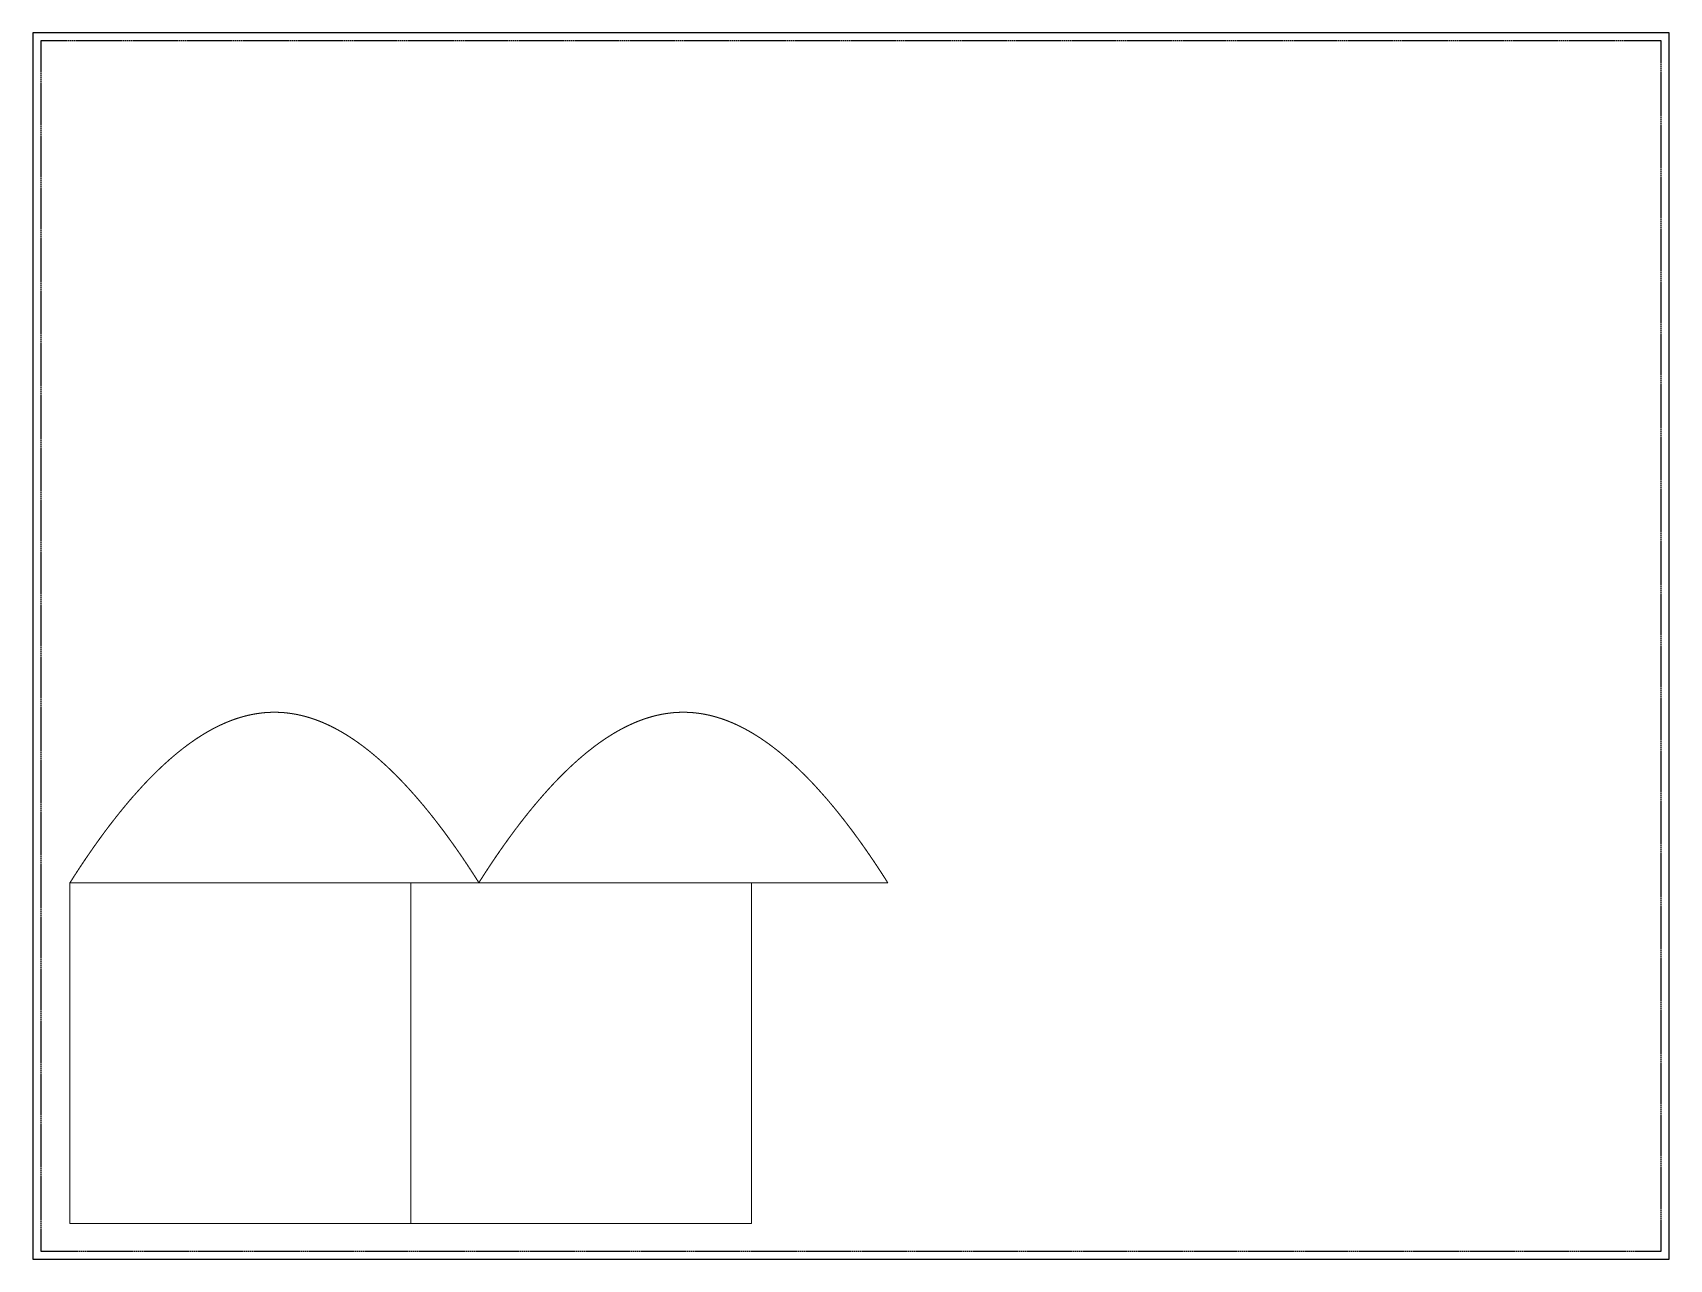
# Model space of a CAD drawing. Header units: millimetres. Extents: x 0 to 610, y 0 to 457.
import ezdxf

# ---------------------------------------------------------------- set-up
doc = ezdxf.new("R2010")
doc.units = ezdxf.units.MM
doc.header["$LTSCALE"] = 0.05
doc.linetypes.add('Dotted', pattern=[15, 12, -3])
doc.layers.get('0').update_dxf_attribs({"plot": 0})
doc.layers.add('CUT', color=1, linetype='Continuous', lineweight=0)

msp = doc.modelspace()

# ---------------------------------------------------------------- linework, layer by layer
msp.add_lwpolyline([(0, 0), (610, 0), (610, 457), (0, 457)], close=True)
at = {"linetype": 'Dotted'}
msp.add_lwpolyline([(3, 3), (607, 3), (607, 454), (3, 454)], close=True, dxfattribs=at)
at = {"layer": 'CUT'}
for p, q in [((75.51, 201.29), (75.55, 201.31)), ((75.55, 201.31), (75.58, 201.32)), ((75.58, 201.32), (75.62, 201.33)), ((75.62, 201.33), (75.66, 201.34)), ((75.66, 201.34), (75.69, 201.36)), ((75.69, 201.36), (75.73, 201.37)), ((75.73, 201.37), (75.77, 201.38)), ((75.77, 201.38), (75.81, 201.39)), ((75.81, 201.39), (75.84, 201.41)), ((75.84, 201.41), (75.88, 201.42)), ((75.88, 201.42), (75.92, 201.43)), ((75.92, 201.43), (75.95, 201.44)), ((75.95, 201.44), (75.99, 201.46)), ((75.99, 201.46), (76.03, 201.47)), ((76.03, 201.47), (76.07, 201.48)), ((76.07, 201.48), (76.1, 201.49)), ((76.1, 201.49), (76.14, 201.51)), ((76.14, 201.51), (76.18, 201.52)), ((76.18, 201.52), (76.22, 201.53)), ((76.22, 201.53), (76.25, 201.54)), ((76.25, 201.54), (76.29, 201.55)), ((76.29, 201.55), (76.33, 201.57)), ((76.33, 201.57), (76.36, 201.58)), ((76.36, 201.58), (76.4, 201.59)), ((76.4, 201.59), (76.44, 201.6)), ((76.44, 201.6), (76.48, 201.61)), ((76.48, 201.61), (76.51, 201.63)), ((76.51, 201.63), (76.55, 201.64)), ((76.55, 201.64), (76.59, 201.65)), ((76.59, 201.65), (76.62, 201.66)), ((76.62, 201.66), (76.66, 201.67)), ((76.66, 201.67), (76.7, 201.69)), ((76.7, 201.69), (76.74, 201.7)), ((76.74, 201.7), (76.77, 201.71)), ((76.77, 201.71), (76.81, 201.72)), ((76.81, 201.72), (76.85, 201.73)), ((76.85, 201.73), (76.88, 201.74)), ((76.88, 201.74), (76.92, 201.76)), ((76.92, 201.76), (76.96, 201.77)), ((76.96, 201.77), (77, 201.78)), ((77, 201.78), (77.03, 201.79)), ((77.03, 201.79), (77.07, 201.8)), ((77.07, 201.8), (77.11, 201.81)), ((77.11, 201.81), (77.15, 201.82)), ((77.15, 201.82), (77.18, 201.84)), ((77.18, 201.84), (77.22, 201.85)), ((77.22, 201.85), (77.26, 201.86)), ((77.26, 201.86), (77.29, 201.87)), ((77.29, 201.87), (77.33, 201.88)), ((77.33, 201.88), (77.37, 201.89)), ((77.37, 201.89), (77.41, 201.9)), ((77.41, 201.9), (77.44, 201.91)), ((77.44, 201.91), (77.48, 201.93)), ((77.48, 201.93), (77.52, 201.94)), ((77.52, 201.94), (77.55, 201.95)), ((77.55, 201.95), (77.59, 201.96)), ((77.59, 201.96), (77.63, 201.97)), ((77.63, 201.97), (77.67, 201.98)), ((77.67, 201.98), (77.7, 201.99)), ((77.7, 201.99), (77.74, 202)), ((77.74, 202), (77.78, 202.01)), ((77.78, 202.01), (77.81, 202.02)), ((77.81, 202.02), (77.85, 202.03)), ((77.85, 202.03), (77.89, 202.04)), ((77.89, 202.04), (77.93, 202.06)), ((77.93, 202.06), (77.96, 202.07)), ((77.96, 202.07), (78, 202.08)), ((78, 202.08), (78.04, 202.09)), ((78.04, 202.09), (78.08, 202.1)), ((78.08, 202.1), (78.11, 202.11)), ((78.11, 202.11), (78.15, 202.12)), ((78.15, 202.12), (78.19, 202.13)), ((78.19, 202.13), (78.22, 202.14)), ((78.22, 202.14), (78.26, 202.15)), ((78.26, 202.15), (78.3, 202.16)), ((78.3, 202.16), (78.34, 202.17)), ((78.34, 202.17), (78.37, 202.18)), ((78.37, 202.18), (78.41, 202.19)), ((78.41, 202.19), (78.45, 202.2)), ((78.45, 202.2), (78.48, 202.21)), ((78.48, 202.21), (78.52, 202.22)), ((78.52, 202.22), (78.56, 202.23)), ((78.56, 202.23), (78.6, 202.24)), ((78.6, 202.24), (78.63, 202.25)), ((78.63, 202.25), (78.67, 202.26)), ((78.67, 202.26), (78.71, 202.27)), ((78.71, 202.27), (78.75, 202.28)), ((78.75, 202.28), (78.78, 202.29)), ((78.78, 202.29), (78.82, 202.3)), ((78.82, 202.3), (78.86, 202.31)), ((78.86, 202.31), (78.89, 202.32)), ((78.89, 202.32), (78.93, 202.33)), ((78.93, 202.33), (78.97, 202.34)), ((78.97, 202.34), (79.01, 202.35)), ((79.01, 202.35), (79.04, 202.36)), ((79.04, 202.36), (79.08, 202.37)), ((79.08, 202.37), (79.12, 202.38)), ((79.12, 202.38), (79.15, 202.39)), ((79.15, 202.39), (79.19, 202.4)), ((79.19, 202.4), (79.23, 202.41)), ((79.23, 202.41), (79.27, 202.42)), ((79.27, 202.42), (79.3, 202.43)), ((79.3, 202.43), (79.34, 202.44)), ((79.34, 202.44), (79.38, 202.45)), ((79.38, 202.45), (79.41, 202.46)), ((79.41, 202.46), (79.45, 202.47)), ((79.45, 202.47), (79.49, 202.48)), ((79.49, 202.48), (79.53, 202.49)), ((79.53, 202.49), (79.56, 202.49)), ((79.56, 202.49), (79.6, 202.5)), ((79.6, 202.5), (79.64, 202.51)), ((79.64, 202.51), (79.68, 202.52)), ((79.68, 202.52), (79.71, 202.53)), ((79.71, 202.53), (79.75, 202.54)), ((79.75, 202.54), (79.79, 202.55)), ((79.79, 202.55), (79.82, 202.56)), ((79.82, 202.56), (79.86, 202.57)), ((79.86, 202.57), (79.9, 202.58)), ((79.9, 202.58), (79.94, 202.59)), ((79.94, 202.59), (79.97, 202.59)), ((79.97, 202.59), (80.01, 202.6)), ((80.01, 202.6), (80.05, 202.61)), ((80.05, 202.61), (80.08, 202.62)), ((80.08, 202.62), (80.12, 202.63)), ((80.12, 202.63), (80.16, 202.64)), ((80.16, 202.64), (80.2, 202.65)), ((80.2, 202.65), (80.23, 202.66)), ((80.23, 202.66), (80.27, 202.67)), ((80.27, 202.67), (80.31, 202.67)), ((80.31, 202.67), (80.34, 202.68)), ((80.34, 202.68), (80.38, 202.69)), ((80.38, 202.69), (80.42, 202.7)), ((80.42, 202.7), (80.46, 202.71)), ((80.46, 202.71), (80.49, 202.72)), ((80.49, 202.72), (80.53, 202.72)), ((80.53, 202.72), (80.57, 202.73)), ((80.57, 202.73), (80.61, 202.74)), ((80.61, 202.74), (80.64, 202.75)), ((80.64, 202.75), (80.68, 202.76)), ((80.68, 202.76), (80.72, 202.77)), ((80.72, 202.77), (80.75, 202.77)), ((80.75, 202.77), (80.79, 202.78)), ((80.79, 202.78), (80.83, 202.79)), ((80.83, 202.79), (80.87, 202.8)), ((80.87, 202.8), (80.9, 202.81)), ((80.9, 202.81), (80.94, 202.82)), ((80.94, 202.82), (80.98, 202.82)), ((80.98, 202.82), (81.01, 202.83)), ((81.01, 202.83), (81.05, 202.84)), ((81.05, 202.84), (81.09, 202.85)), ((81.09, 202.85), (81.13, 202.86)), ((81.13, 202.86), (81.16, 202.86)), ((81.16, 202.86), (81.2, 202.87)), ((81.2, 202.87), (81.24, 202.88)), ((81.24, 202.88), (81.28, 202.89)), ((81.28, 202.89), (81.31, 202.89)), ((81.31, 202.89), (81.35, 202.9)), ((81.35, 202.9), (81.39, 202.91)), ((81.39, 202.91), (81.42, 202.92)), ((81.42, 202.92), (81.46, 202.93)), ((81.46, 202.93), (81.5, 202.93)), ((81.5, 202.93), (81.54, 202.94)), ((81.54, 202.94), (81.57, 202.95)), ((81.57, 202.95), (81.61, 202.96)), ((81.61, 202.96), (81.65, 202.96)), ((81.65, 202.96), (81.68, 202.97)), ((81.68, 202.97), (81.72, 202.98)), ((81.72, 202.98), (81.76, 202.99)), ((81.76, 202.99), (81.8, 202.99)), ((81.8, 202.99), (81.83, 203)), ((81.83, 203), (81.87, 203.01)), ((81.87, 203.01), (81.91, 203.01)), ((81.91, 203.01), (81.94, 203.02)), ((81.94, 203.02), (81.98, 203.03)), ((81.98, 203.03), (82.02, 203.04)), ((82.02, 203.04), (82.06, 203.04)), ((82.06, 203.04), (82.09, 203.05)), ((82.09, 203.05), (82.13, 203.06)), ((82.13, 203.06), (82.17, 203.06)), ((82.17, 203.06), (82.21, 203.07)), ((82.21, 203.07), (82.24, 203.08)), ((82.24, 203.08), (82.28, 203.09)), ((82.28, 203.09), (82.32, 203.09)), ((82.32, 203.09), (82.35, 203.1)), ((82.35, 203.1), (82.39, 203.11)), ((82.39, 203.11), (82.43, 203.11)), ((82.43, 203.11), (82.47, 203.12)), ((82.47, 203.12), (82.5, 203.13)), ((82.5, 203.13), (82.54, 203.13)), ((82.54, 203.13), (82.58, 203.14)), ((82.58, 203.14), (82.61, 203.15)), ((82.61, 203.15), (82.65, 203.15)), ((82.65, 203.15), (82.69, 203.16)), ((82.69, 203.16), (82.73, 203.17)), ((82.73, 203.17), (82.76, 203.17)), ((82.76, 203.17), (82.8, 203.18)), ((82.8, 203.18), (82.84, 203.18)), ((82.84, 203.18), (82.88, 203.19)), ((82.88, 203.19), (82.91, 203.2)), ((82.91, 203.2), (82.95, 203.2)), ((82.95, 203.2), (82.99, 203.21)), ((82.99, 203.21), (83.02, 203.22)), ((83.02, 203.22), (83.06, 203.22)), ((83.06, 203.22), (83.1, 203.23)), ((83.1, 203.23), (83.14, 203.24)), ((83.14, 203.24), (83.17, 203.24)), ((83.17, 203.24), (83.21, 203.25)), ((83.21, 203.25), (83.25, 203.25)), ((83.25, 203.25), (83.28, 203.26)), ((83.28, 203.26), (83.32, 203.27)), ((83.32, 203.27), (83.36, 203.27)), ((83.36, 203.27), (83.4, 203.28)), ((83.4, 203.28), (83.43, 203.28)), ((83.43, 203.28), (83.47, 203.29)), ((83.47, 203.29), (83.51, 203.29)), ((83.51, 203.29), (83.54, 203.3)), ((83.54, 203.3), (83.58, 203.31)), ((83.58, 203.31), (83.62, 203.31)), ((83.62, 203.31), (83.66, 203.32)), ((83.66, 203.32), (83.69, 203.32)), ((83.69, 203.32), (83.73, 203.33)), ((83.73, 203.33), (83.77, 203.33)), ((83.77, 203.33), (83.81, 203.34)), ((83.81, 203.34), (83.84, 203.35)), ((83.84, 203.35), (83.88, 203.35)), ((83.88, 203.35), (83.92, 203.36)), ((83.92, 203.36), (83.95, 203.36)), ((83.95, 203.36), (83.99, 203.37)), ((83.99, 203.37), (84.03, 203.37)), ((84.03, 203.37), (84.07, 203.38)), ((84.07, 203.38), (84.1, 203.38)), ((84.1, 203.38), (84.14, 203.39)), ((84.14, 203.39), (84.18, 203.39)), ((84.18, 203.39), (84.21, 203.4)), ((84.21, 203.4), (84.25, 203.4)), ((84.25, 203.4), (84.29, 203.41)), ((84.29, 203.41), (84.33, 203.41)), ((84.33, 203.41), (84.36, 203.42)), ((84.36, 203.42), (84.4, 203.43)), ((84.4, 203.43), (84.44, 203.43)), ((84.44, 203.43), (84.47, 203.44)), ((84.47, 203.44), (84.51, 203.44)), ((84.51, 203.44), (84.55, 203.44)), ((84.55, 203.44), (84.59, 203.45)), ((84.59, 203.45), (84.62, 203.45)), ((84.62, 203.45), (84.66, 203.46)), ((84.66, 203.46), (84.7, 203.46)), ((84.7, 203.46), (84.74, 203.47)), ((84.74, 203.47), (84.77, 203.47)), ((84.77, 203.47), (84.81, 203.48)), ((84.81, 203.48), (84.85, 203.48)), ((84.85, 203.48), (84.88, 203.49)), ((84.88, 203.49), (84.92, 203.49)), ((84.92, 203.49), (84.96, 203.5)), ((84.96, 203.5), (85, 203.5)), ((85, 203.5), (85.03, 203.51)), ((85.03, 203.51), (85.07, 203.51)), ((85.07, 203.51), (85.11, 203.51)), ((85.11, 203.51), (85.14, 203.52)), ((85.14, 203.52), (85.18, 203.52)), ((85.18, 203.52), (85.22, 203.53)), ((85.22, 203.53), (85.26, 203.53)), ((85.26, 203.53), (85.29, 203.54)), ((85.29, 203.54), (85.33, 203.54)), ((85.33, 203.54), (85.37, 203.54)), ((85.37, 203.54), (85.41, 203.55)), ((85.41, 203.55), (85.44, 203.55)), ((85.44, 203.55), (85.48, 203.56)), ((85.48, 203.56), (85.52, 203.56)), ((85.52, 203.56), (85.55, 203.57)), ((85.55, 203.57), (85.59, 203.57)), ((85.59, 203.57), (85.63, 203.57)), ((85.63, 203.57), (85.67, 203.58)), ((85.67, 203.58), (85.7, 203.58)), ((85.7, 203.58), (85.74, 203.58)), ((85.74, 203.58), (85.78, 203.59)), ((85.78, 203.59), (85.81, 203.59)), ((85.81, 203.59), (85.85, 203.6)), ((85.85, 203.6), (85.89, 203.6)), ((85.89, 203.6), (85.93, 203.6)), ((85.93, 203.6), (85.96, 203.61)), ((85.96, 203.61), (86, 203.61)), ((86, 203.61), (86.04, 203.61)), ((86.04, 203.61), (86.07, 203.62)), ((86.07, 203.62), (86.11, 203.62)), ((86.11, 203.62), (86.15, 203.63)), ((86.15, 203.63), (86.19, 203.63)), ((86.19, 203.63), (86.22, 203.63)), ((86.22, 203.63), (86.26, 203.64)), ((86.26, 203.64), (86.3, 203.64)), ((86.3, 203.64), (86.34, 203.64)), ((86.34, 203.64), (86.37, 203.65)), ((86.37, 203.65), (86.41, 203.65)), ((86.41, 203.65), (86.45, 203.65)), ((86.45, 203.65), (86.48, 203.66)), ((86.48, 203.66), (86.52, 203.66)), ((86.52, 203.66), (86.56, 203.66)), ((86.56, 203.66), (86.6, 203.66)), ((86.6, 203.66), (86.63, 203.67)), ((86.63, 203.67), (86.67, 203.67)), ((86.67, 203.67), (86.71, 203.67)), ((86.71, 203.67), (86.74, 203.68)), ((86.74, 203.68), (86.78, 203.68)), ((86.78, 203.68), (86.82, 203.68)), ((86.82, 203.68), (86.86, 203.69)), ((86.86, 203.69), (86.89, 203.69)), ((86.89, 203.69), (86.93, 203.69)), ((86.93, 203.69), (86.97, 203.69)), ((86.97, 203.69), (87.01, 203.7)), ((87.01, 203.7), (87.04, 203.7)), ((87.04, 203.7), (87.08, 203.7)), ((87.08, 203.7), (87.12, 203.7)), ((87.12, 203.7), (87.15, 203.71)), ((87.15, 203.71), (87.19, 203.71)), ((87.19, 203.71), (87.23, 203.71)), ((87.23, 203.71), (87.27, 203.72)), ((87.27, 203.72), (87.3, 203.72)), ((87.3, 203.72), (87.34, 203.72)), ((87.34, 203.72), (87.38, 203.72)), ((87.38, 203.72), (87.41, 203.72)), ((87.41, 203.72), (87.45, 203.73)), ((87.45, 203.73), (87.49, 203.73)), ((87.49, 203.73), (87.53, 203.73)), ((87.53, 203.73), (87.56, 203.73)), ((87.56, 203.73), (87.6, 203.74)), ((87.6, 203.74), (87.64, 203.74)), ((87.64, 203.74), (87.67, 203.74)), ((87.67, 203.74), (87.71, 203.74)), ((87.71, 203.74), (87.75, 203.74)), ((87.75, 203.74), (87.79, 203.75)), ((87.79, 203.75), (87.82, 203.75)), ((87.82, 203.75), (87.86, 203.75)), ((87.86, 203.75), (87.9, 203.75)), ((87.9, 203.75), (87.94, 203.75)), ((87.94, 203.75), (87.97, 203.76)), ((87.97, 203.76), (88.01, 203.76)), ((88.01, 203.76), (88.05, 203.76)), ((88.05, 203.76), (88.08, 203.76)), ((88.08, 203.76), (88.12, 203.76)), ((88.12, 203.76), (88.16, 203.77)), ((88.16, 203.77), (88.2, 203.77)), ((88.2, 203.77), (88.23, 203.77)), ((88.23, 203.77), (88.27, 203.77)), ((88.27, 203.77), (88.31, 203.77)), ((88.31, 203.77), (88.34, 203.77)), ((88.34, 203.77), (88.38, 203.78)), ((88.38, 203.78), (88.42, 203.78)), ((88.42, 203.78), (88.46, 203.78)), ((88.46, 203.78), (88.49, 203.78)), ((88.49, 203.78), (88.53, 203.78)), ((88.53, 203.78), (88.57, 203.78)), ((88.57, 203.78), (88.6, 203.78)), ((88.6, 203.78), (88.64, 203.79)), ((88.64, 203.79), (88.68, 203.79)), ((88.68, 203.79), (88.72, 203.79)), ((88.72, 203.79), (88.75, 203.79)), ((88.75, 203.79), (88.79, 203.79)), ((88.79, 203.79), (88.83, 203.79)), ((88.83, 203.79), (88.87, 203.79)), ((88.87, 203.79), (88.9, 203.79)), ((88.9, 203.79), (88.94, 203.79)), ((88.94, 203.79), (88.98, 203.8)), ((88.98, 203.8), (89.01, 203.8)), ((89.01, 203.8), (89.05, 203.8)), ((89.05, 203.8), (89.09, 203.8)), ((89.09, 203.8), (89.13, 203.8)), ((89.13, 203.8), (89.16, 203.8)), ((89.16, 203.8), (89.2, 203.8)), ((89.2, 203.8), (89.24, 203.8)), ((89.24, 203.8), (89.27, 203.8)), ((89.27, 203.8), (89.31, 203.8)), ((89.31, 203.8), (89.35, 203.8)), ((89.35, 203.8), (89.39, 203.8)), ((89.39, 203.8), (89.42, 203.8)), ((89.42, 203.8), (89.46, 203.81)), ((89.46, 203.81), (89.5, 203.81)), ((89.5, 203.81), (89.54, 203.81)), ((89.54, 203.81), (89.57, 203.81)), ((89.57, 203.81), (89.61, 203.81)), ((89.61, 203.81), (89.65, 203.81)), ((89.65, 203.81), (89.68, 203.81)), ((89.68, 203.81), (89.72, 203.81)), ((89.72, 203.81), (89.76, 203.81)), ((89.76, 203.81), (89.8, 203.81)), ((89.8, 203.81), (89.83, 203.81)), ((89.83, 203.81), (89.87, 203.81)), ((89.87, 203.81), (89.91, 203.81)), ((89.91, 203.81), (89.94, 203.81)), ((89.94, 203.81), (89.98, 203.81)), ((89.98, 203.81), (90.02, 203.81)), ((90.02, 203.81), (90.06, 203.81)), ((90.06, 203.81), (90.09, 203.81)), ((90.09, 203.81), (90.13, 203.81)), ((90.13, 203.81), (90.17, 203.81)), ((90.17, 203.81), (90.2, 203.81)), ((90.2, 203.81), (90.24, 203.81)), ((90.24, 203.81), (90.28, 203.81)), ((90.28, 203.81), (90.32, 203.81)), ((90.32, 203.81), (90.35, 203.81)), ((90.35, 203.81), (90.39, 203.81)), ((90.39, 203.81), (90.43, 203.81)), ((90.43, 203.81), (90.47, 203.81)), ((90.47, 203.81), (90.5, 203.81)), ((90.5, 203.81), (90.54, 203.81)), ((90.54, 203.81), (90.58, 203.81)), ((90.58, 203.81), (90.61, 203.81)), ((90.61, 203.81), (90.65, 203.81)), ((90.65, 203.81), (90.69, 203.81)), ((90.69, 203.81), (90.73, 203.81)), ((90.73, 203.81), (90.76, 203.8)), ((90.76, 203.8), (90.8, 203.8)), ((90.8, 203.8), (90.84, 203.8)), ((90.84, 203.8), (90.87, 203.8)), ((90.87, 203.8), (90.91, 203.8)), ((90.91, 203.8), (90.95, 203.8)), ((90.95, 203.8), (90.99, 203.8)), ((90.99, 203.8), (91.02, 203.8)), ((91.02, 203.8), (91.06, 203.8)), ((91.06, 203.8), (91.1, 203.8)), ((91.1, 203.8), (91.14, 203.8)), ((91.14, 203.8), (91.17, 203.8)), ((91.17, 203.8), (91.21, 203.8)), ((91.21, 203.8), (91.25, 203.79)), ((91.25, 203.79), (91.28, 203.79)), ((91.28, 203.79), (91.32, 203.79)), ((91.32, 203.79), (91.36, 203.79)), ((91.36, 203.79), (91.4, 203.79)), ((91.4, 203.79), (91.43, 203.79)), ((91.43, 203.79), (91.47, 203.79)), ((91.47, 203.79), (91.51, 203.79)), ((91.51, 203.79), (91.54, 203.79)), ((91.54, 203.79), (91.58, 203.78)), ((91.58, 203.78), (91.62, 203.78)), ((91.62, 203.78), (91.66, 203.78)), ((91.66, 203.78), (91.69, 203.78)), ((91.69, 203.78), (91.73, 203.78)), ((91.73, 203.78), (91.77, 203.78)), ((91.77, 203.78), (91.8, 203.78)), ((91.8, 203.78), (91.84, 203.77)), ((91.84, 203.77), (91.88, 203.77)), ((91.88, 203.77), (91.92, 203.77)), ((91.92, 203.77), (91.95, 203.77)), ((91.95, 203.77), (91.99, 203.77)), ((91.99, 203.77), (92.03, 203.77)), ((92.03, 203.77), (92.07, 203.76)), ((92.07, 203.76), (92.1, 203.76)), ((92.1, 203.76), (92.14, 203.76)), ((92.14, 203.76), (92.18, 203.76)), ((92.18, 203.76), (92.21, 203.76)), ((92.21, 203.76), (92.25, 203.75)), ((92.25, 203.75), (92.29, 203.75)), ((92.29, 203.75), (92.33, 203.75)), ((92.33, 203.75), (92.36, 203.75)), ((92.36, 203.75), (92.4, 203.75)), ((92.4, 203.75), (92.44, 203.74)), ((92.44, 203.74), (92.47, 203.74)), ((92.47, 203.74), (92.51, 203.74)), ((92.51, 203.74), (92.55, 203.74)), ((92.55, 203.74), (92.59, 203.74)), ((92.59, 203.74), (92.62, 203.73)), ((92.62, 203.73), (92.66, 203.73)), ((92.66, 203.73), (92.7, 203.73)), ((92.7, 203.73), (92.73, 203.73)), ((92.73, 203.73), (92.77, 203.72)), ((92.77, 203.72), (92.81, 203.72)), ((92.81, 203.72), (92.85, 203.72)), ((92.85, 203.72), (92.88, 203.72)), ((92.88, 203.72), (92.92, 203.72)), ((92.92, 203.72), (92.96, 203.71)), ((92.96, 203.71), (93, 203.71)), ((93, 203.71), (93.03, 203.71)), ((93.03, 203.71), (93.07, 203.7)), ((93.07, 203.7), (93.11, 203.7)), ((93.11, 203.7), (93.14, 203.7)), ((93.14, 203.7), (93.18, 203.7)), ((93.18, 203.7), (93.22, 203.69)), ((93.22, 203.69), (93.26, 203.69)), ((93.26, 203.69), (93.29, 203.69)), ((93.29, 203.69), (93.33, 203.69)), ((93.33, 203.69), (93.37, 203.68)), ((93.37, 203.68), (93.4, 203.68)), ((93.4, 203.68), (93.44, 203.68)), ((93.44, 203.68), (93.48, 203.67)), ((93.48, 203.67), (93.52, 203.67)), ((93.52, 203.67), (93.55, 203.67)), ((93.55, 203.67), (93.59, 203.66)), ((93.59, 203.66), (93.63, 203.66)), ((93.63, 203.66), (93.67, 203.66)), ((93.67, 203.66), (93.7, 203.66)), ((93.7, 203.66), (93.74, 203.65)), ((93.74, 203.65), (93.78, 203.65)), ((93.78, 203.65), (93.81, 203.65)), ((93.81, 203.65), (93.85, 203.64)), ((93.85, 203.64), (93.89, 203.64)), ((93.89, 203.64), (93.93, 203.64)), ((93.93, 203.64), (93.96, 203.63)), ((93.96, 203.63), (94, 203.63)), ((94, 203.63), (94.04, 203.63)), ((94.04, 203.63), (94.07, 203.62)), ((94.07, 203.62), (94.11, 203.62)), ((94.11, 203.62), (94.15, 203.61)), ((94.15, 203.61), (94.19, 203.61)), ((94.19, 203.61), (94.22, 203.61)), ((94.22, 203.61), (94.26, 203.6)), ((94.26, 203.6), (94.3, 203.6)), ((94.3, 203.6), (94.33, 203.6)), ((94.33, 203.6), (94.37, 203.59)), ((94.37, 203.59), (94.41, 203.59)), ((94.41, 203.59), (94.45, 203.58)), ((94.45, 203.58), (94.48, 203.58)), ((94.48, 203.58), (94.52, 203.58)), ((94.52, 203.58), (94.56, 203.57)), ((94.56, 203.57), (94.6, 203.57)), ((94.6, 203.57), (94.63, 203.57)), ((94.63, 203.57), (94.67, 203.56)), ((94.67, 203.56), (94.71, 203.56)), ((94.71, 203.56), (94.74, 203.55)), ((94.74, 203.55), (94.78, 203.55)), ((94.78, 203.55), (94.82, 203.54)), ((94.82, 203.54), (94.86, 203.54)), ((94.86, 203.54), (94.89, 203.54)), ((94.89, 203.54), (94.93, 203.53)), ((94.93, 203.53), (94.97, 203.53)), ((94.97, 203.53), (95, 203.52)), ((95, 203.52), (95.04, 203.52)), ((95.04, 203.52), (95.08, 203.51)), ((95.08, 203.51), (95.12, 203.51)), ((95.12, 203.51), (95.15, 203.51)), ((95.15, 203.51), (95.19, 203.5)), ((95.19, 203.5), (95.23, 203.5)), ((95.23, 203.5), (95.27, 203.49)), ((95.27, 203.49), (95.3, 203.49)), ((95.3, 203.49), (95.34, 203.48)), ((95.34, 203.48), (95.38, 203.48)), ((95.38, 203.48), (95.41, 203.47)), ((95.41, 203.47), (95.45, 203.47)), ((95.45, 203.47), (95.49, 203.46)), ((95.49, 203.46), (95.53, 203.46)), ((95.53, 203.46), (95.56, 203.45)), ((95.56, 203.45), (95.6, 203.45)), ((95.6, 203.45), (95.64, 203.44)), ((95.64, 203.44), (95.67, 203.44)), ((95.67, 203.44), (95.71, 203.44)), ((95.71, 203.44), (95.75, 203.43)), ((95.75, 203.43), (95.79, 203.43)), ((95.79, 203.43), (95.82, 203.42)), ((95.82, 203.42), (95.86, 203.41)), ((95.86, 203.41), (95.9, 203.41)), ((95.9, 203.41), (95.93, 203.4)), ((95.93, 203.4), (95.97, 203.4)), ((95.97, 203.4), (96.01, 203.39)), ((96.01, 203.39), (96.05, 203.39)), ((96.05, 203.39), (96.08, 203.38)), ((96.08, 203.38), (96.12, 203.38)), ((96.12, 203.38), (96.16, 203.37)), ((96.16, 203.37), (96.2, 203.37)), ((96.2, 203.37), (96.23, 203.36)), ((96.23, 203.36), (96.27, 203.36)), ((96.27, 203.36), (96.31, 203.35)), ((96.31, 203.35), (96.34, 203.35)), ((96.34, 203.35), (96.38, 203.34)), ((96.38, 203.34), (96.42, 203.33)), ((96.42, 203.33), (96.46, 203.33)), ((96.46, 203.33), (96.49, 203.32)), ((96.49, 203.32), (96.53, 203.32)), ((96.53, 203.32), (96.57, 203.31)), ((96.57, 203.31), (96.6, 203.31)), ((96.6, 203.31), (96.64, 203.3)), ((96.64, 203.3), (96.68, 203.29)), ((96.68, 203.29), (96.72, 203.29)), ((96.72, 203.29), (96.75, 203.28)), ((96.75, 203.28), (96.79, 203.28)), ((96.79, 203.28), (96.83, 203.27)), ((96.83, 203.27), (96.86, 203.27)), ((96.86, 203.27), (96.9, 203.26)), ((96.9, 203.26), (96.94, 203.25)), ((96.94, 203.25), (96.98, 203.25)), ((96.98, 203.25), (97.01, 203.24)), ((97.01, 203.24), (97.05, 203.24)), ((97.05, 203.24), (97.09, 203.23)), ((97.09, 203.23), (97.13, 203.22)), ((97.13, 203.22), (97.16, 203.22)), ((97.16, 203.22), (97.2, 203.21)), ((97.2, 203.21), (97.24, 203.2)), ((97.24, 203.2), (97.27, 203.2)), ((97.27, 203.2), (97.31, 203.19)), ((97.31, 203.19), (97.35, 203.18)), ((97.35, 203.18), (97.39, 203.18)), ((97.39, 203.18), (97.42, 203.17)), ((97.42, 203.17), (97.46, 203.17)), ((97.46, 203.17), (97.5, 203.16)), ((97.5, 203.16), (97.53, 203.15)), ((97.53, 203.15), (97.57, 203.15)), ((97.57, 203.15), (97.61, 203.14)), ((97.61, 203.14), (97.65, 203.13)), ((97.65, 203.13), (97.68, 203.13)), ((97.68, 203.13), (97.72, 203.12)), ((97.72, 203.12), (97.76, 203.11)), ((97.76, 203.11), (97.8, 203.11)), ((97.8, 203.11), (97.83, 203.1)), ((97.83, 203.1), (97.87, 203.09)), ((97.87, 203.09), (97.91, 203.09)), ((97.91, 203.09), (97.94, 203.08)), ((97.94, 203.08), (97.98, 203.07)), ((97.98, 203.07), (98.02, 203.06)), ((98.02, 203.06), (98.06, 203.06)), ((98.06, 203.06), (98.09, 203.05)), ((98.09, 203.05), (98.13, 203.04)), ((98.13, 203.04), (98.17, 203.04)), ((98.17, 203.04), (98.2, 203.03)), ((98.2, 203.03), (98.24, 203.02)), ((98.24, 203.02), (98.28, 203.01)), ((98.28, 203.01), (98.32, 203.01)), ((98.32, 203.01), (98.35, 203)), ((98.35, 203), (98.39, 202.99)), ((98.39, 202.99), (98.43, 202.99)), ((98.43, 202.99), (98.46, 202.98)), ((98.46, 202.98), (98.5, 202.97)), ((98.5, 202.97), (98.54, 202.96)), ((98.54, 202.96), (98.58, 202.96)), ((98.58, 202.96), (98.61, 202.95)), ((98.61, 202.95), (98.65, 202.94)), ((98.65, 202.94), (98.69, 202.93)), ((98.69, 202.93), (98.73, 202.93)), ((98.73, 202.93), (98.76, 202.92)), ((98.76, 202.92), (98.8, 202.91)), ((98.8, 202.91), (98.84, 202.9)), ((98.84, 202.9), (98.87, 202.89)), ((98.87, 202.89), (98.91, 202.89)), ((98.91, 202.89), (98.95, 202.88)), ((98.95, 202.88), (98.99, 202.87)), ((98.99, 202.87), (99.02, 202.86)), ((99.02, 202.86), (99.06, 202.86)), ((99.06, 202.86), (99.1, 202.85)), ((99.1, 202.85), (99.13, 202.84)), ((99.13, 202.84), (99.17, 202.83)), ((99.17, 202.83), (99.21, 202.82)), ((99.21, 202.82), (99.25, 202.82)), ((99.25, 202.82), (99.28, 202.81)), ((99.28, 202.81), (99.32, 202.8)), ((99.32, 202.8), (99.36, 202.79)), ((99.36, 202.79), (99.39, 202.78)), ((99.39, 202.78), (99.43, 202.77)), ((99.43, 202.77), (99.47, 202.77)), ((99.47, 202.77), (99.51, 202.76)), ((99.51, 202.76), (99.54, 202.75)), ((99.54, 202.75), (99.58, 202.74)), ((99.58, 202.74), (99.62, 202.73)), ((99.62, 202.73), (99.66, 202.72)), ((99.66, 202.72), (99.69, 202.72)), ((99.69, 202.72), (99.73, 202.71)), ((99.73, 202.71), (99.77, 202.7)), ((99.77, 202.7), (99.8, 202.69)), ((99.8, 202.69), (99.84, 202.68)), ((99.84, 202.68), (99.88, 202.67)), ((99.88, 202.67), (99.92, 202.67)), ((99.92, 202.67), (99.95, 202.66)), ((99.95, 202.66), (99.99, 202.65)), ((99.99, 202.65), (100.03, 202.64)), ((100.03, 202.64), (100.06, 202.63)), ((100.06, 202.63), (100.1, 202.62)), ((100.1, 202.62), (100.14, 202.61)), ((100.14, 202.61), (100.18, 202.6)), ((100.18, 202.6), (100.21, 202.59)), ((100.21, 202.59), (100.25, 202.59)), ((100.25, 202.59), (100.29, 202.58)), ((100.29, 202.58), (100.33, 202.57)), ((100.33, 202.57), (100.36, 202.56)), ((100.36, 202.56), (100.4, 202.55)), ((100.4, 202.55), (100.44, 202.54)), ((100.44, 202.54), (100.47, 202.53)), ((100.47, 202.53), (100.51, 202.52)), ((100.51, 202.52), (100.55, 202.51)), ((100.55, 202.51), (100.59, 202.5)), ((100.59, 202.5), (100.62, 202.49)), ((100.62, 202.49), (100.66, 202.49)), ((100.66, 202.49), (100.7, 202.48)), ((100.7, 202.48), (100.73, 202.47)), ((100.73, 202.47), (100.77, 202.46)), ((100.77, 202.46), (100.81, 202.45)), ((100.81, 202.45), (100.85, 202.44)), ((100.85, 202.44), (100.88, 202.43)), ((100.88, 202.43), (100.92, 202.42)), ((100.92, 202.42), (100.96, 202.41)), ((100.96, 202.41), (100.99, 202.4)), ((100.99, 202.4), (101.03, 202.39)), ((101.03, 202.39), (101.07, 202.38)), ((101.07, 202.38), (101.11, 202.37)), ((101.11, 202.37), (101.14, 202.36)), ((101.14, 202.36), (101.18, 202.35)), ((101.18, 202.35), (101.22, 202.34)), ((101.22, 202.34), (101.26, 202.33)), ((101.26, 202.33), (101.29, 202.32)), ((101.29, 202.32), (101.33, 202.31)), ((101.33, 202.31), (101.37, 202.3)), ((101.37, 202.3), (101.4, 202.29)), ((101.4, 202.29), (101.44, 202.28)), ((101.44, 202.28), (101.48, 202.27)), ((101.48, 202.27), (101.52, 202.26)), ((101.52, 202.26), (101.55, 202.25)), ((101.55, 202.25), (101.59, 202.24)), ((101.59, 202.24), (101.63, 202.23)), ((101.63, 202.23), (101.66, 202.22)), ((101.66, 202.22), (101.7, 202.21)), ((101.7, 202.21), (101.74, 202.2)), ((101.74, 202.2), (101.78, 202.19)), ((101.78, 202.19), (101.81, 202.18)), ((101.81, 202.18), (101.85, 202.17)), ((101.85, 202.17), (101.89, 202.16)), ((101.89, 202.16), (101.93, 202.15)), ((101.93, 202.15), (101.96, 202.14)), ((101.96, 202.14), (102, 202.13)), ((102, 202.13), (102.04, 202.12)), ((102.04, 202.12), (102.07, 202.11)), ((102.07, 202.11), (102.11, 202.1)), ((102.11, 202.1), (102.15, 202.09)), ((102.15, 202.09), (102.19, 202.08)), ((102.19, 202.08), (102.22, 202.07)), ((102.22, 202.07), (102.26, 202.06)), ((102.26, 202.06), (102.3, 202.04)), ((102.3, 202.04), (102.33, 202.03)), ((102.33, 202.03), (102.37, 202.02)), ((102.37, 202.02), (102.41, 202.01)), ((102.41, 202.01), (102.45, 202)), ((102.45, 202), (102.48, 201.99)), ((102.48, 201.99), (102.52, 201.98)), ((102.52, 201.98), (102.56, 201.97)), ((102.56, 201.97), (102.59, 201.96)), ((102.59, 201.96), (102.63, 201.95)), ((102.63, 201.95), (102.67, 201.94)), ((102.67, 201.94), (102.71, 201.93)), ((102.71, 201.93), (102.74, 201.91)), ((102.74, 201.91), (102.78, 201.9)), ((102.78, 201.9), (102.82, 201.89)), ((102.82, 201.89), (102.86, 201.88)), ((102.86, 201.88), (102.89, 201.87)), ((102.89, 201.87), (102.93, 201.86)), ((102.93, 201.86), (102.97, 201.85)), ((102.97, 201.85), (103, 201.84)), ((103, 201.84), (103.04, 201.82)), ((103.04, 201.82), (103.08, 201.81)), ((103.08, 201.81), (103.12, 201.8)), ((103.12, 201.8), (103.15, 201.79)), ((103.15, 201.79), (103.19, 201.78)), ((103.19, 201.78), (103.23, 201.77)), ((103.23, 201.77), (103.26, 201.76)), ((103.26, 201.76), (103.3, 201.74)), ((103.3, 201.74), (103.34, 201.73)), ((103.34, 201.73), (103.38, 201.72)), ((103.38, 201.72), (103.41, 201.71)), ((103.41, 201.71), (103.45, 201.7)), ((103.45, 201.7), (103.49, 201.69)), ((103.49, 201.69), (103.52, 201.67)), ((103.52, 201.67), (103.56, 201.66)), ((103.56, 201.66), (103.6, 201.65)), ((103.6, 201.65), (103.64, 201.64)), ((103.64, 201.64), (103.67, 201.63)), ((103.67, 201.63), (103.71, 201.61)), ((103.71, 201.61), (103.75, 201.6)), ((103.75, 201.6), (103.79, 201.59)), ((103.79, 201.59), (103.82, 201.58)), ((103.82, 201.58), (103.86, 201.57)), ((103.86, 201.57), (103.9, 201.55)), ((103.9, 201.55), (103.93, 201.54)), ((103.93, 201.54), (103.97, 201.53)), ((103.97, 201.53), (104.01, 201.52)), ((104.01, 201.52), (104.05, 201.51)), ((104.05, 201.51), (104.08, 201.49)), ((104.08, 201.49), (104.12, 201.48)), ((104.12, 201.48), (104.16, 201.47)), ((104.16, 201.47), (104.19, 201.46)), ((104.19, 201.46), (104.23, 201.44)), ((104.23, 201.44), (104.27, 201.43)), ((104.27, 201.43), (104.31, 201.42)), ((104.31, 201.42), (104.34, 201.41)), ((104.34, 201.41), (104.38, 201.39)), ((104.38, 201.39), (104.42, 201.38)), ((104.42, 201.38), (104.46, 201.37)), ((104.46, 201.37), (104.49, 201.36)), ((104.49, 201.36), (104.53, 201.34)), ((104.53, 201.34), (104.57, 201.33)), ((104.57, 201.33), (104.6, 201.32)), ((104.6, 201.32), (104.64, 201.31)), ((104.64, 201.31), (104.68, 201.29)), ((227.91, 201.29), (227.95, 201.31)), ((227.95, 201.31), (227.98, 201.32)), ((227.98, 201.32), (228.02, 201.33)), ((228.02, 201.33), (228.06, 201.34)), ((228.06, 201.34), (228.09, 201.36)), ((228.09, 201.36), (228.13, 201.37)), ((228.13, 201.37), (228.17, 201.38)), ((228.17, 201.38), (228.21, 201.39)), ((228.21, 201.39), (228.24, 201.41)), ((228.24, 201.41), (228.28, 201.42)), ((228.28, 201.42), (228.32, 201.43)), ((228.32, 201.43), (228.35, 201.44)), ((228.35, 201.44), (228.39, 201.46)), ((228.39, 201.46), (228.43, 201.47)), ((228.43, 201.47), (228.47, 201.48)), ((228.47, 201.48), (228.5, 201.49)), ((228.5, 201.49), (228.54, 201.51)), ((228.54, 201.51), (228.58, 201.52)), ((228.58, 201.52), (228.62, 201.53)), ((228.62, 201.53), (228.65, 201.54)), ((228.65, 201.54), (228.69, 201.55)), ((228.69, 201.55), (228.73, 201.57)), ((228.73, 201.57), (228.76, 201.58)), ((228.76, 201.58), (228.8, 201.59)), ((228.8, 201.59), (228.84, 201.6)), ((228.84, 201.6), (228.88, 201.61)), ((228.88, 201.61), (228.91, 201.63)), ((228.91, 201.63), (228.95, 201.64)), ((228.95, 201.64), (228.99, 201.65)), ((228.99, 201.65), (229.02, 201.66)), ((229.02, 201.66), (229.06, 201.67)), ((229.06, 201.67), (229.1, 201.69)), ((229.1, 201.69), (229.14, 201.7)), ((229.14, 201.7), (229.17, 201.71)), ((229.17, 201.71), (229.21, 201.72)), ((229.21, 201.72), (229.25, 201.73)), ((229.25, 201.73), (229.28, 201.74)), ((229.28, 201.74), (229.32, 201.76)), ((229.32, 201.76), (229.36, 201.77)), ((229.36, 201.77), (229.4, 201.78)), ((229.4, 201.78), (229.43, 201.79)), ((229.43, 201.79), (229.47, 201.8)), ((229.47, 201.8), (229.51, 201.81)), ((229.51, 201.81), (229.55, 201.82)), ((229.55, 201.82), (229.58, 201.84)), ((229.58, 201.84), (229.62, 201.85)), ((229.62, 201.85), (229.66, 201.86)), ((229.66, 201.86), (229.69, 201.87)), ((229.69, 201.87), (229.73, 201.88)), ((229.73, 201.88), (229.77, 201.89)), ((229.77, 201.89), (229.81, 201.9)), ((229.81, 201.9), (229.84, 201.91)), ((229.84, 201.91), (229.88, 201.93)), ((229.88, 201.93), (229.92, 201.94)), ((229.92, 201.94), (229.95, 201.95)), ((229.95, 201.95), (229.99, 201.96)), ((229.99, 201.96), (230.03, 201.97)), ((230.03, 201.97), (230.07, 201.98)), ((230.07, 201.98), (230.1, 201.99)), ((230.1, 201.99), (230.14, 202)), ((230.14, 202), (230.18, 202.01)), ((230.18, 202.01), (230.21, 202.02)), ((230.21, 202.02), (230.25, 202.03)), ((230.25, 202.03), (230.29, 202.04)), ((230.29, 202.04), (230.33, 202.06)), ((230.33, 202.06), (230.36, 202.07)), ((230.36, 202.07), (230.4, 202.08)), ((230.4, 202.08), (230.44, 202.09)), ((230.44, 202.09), (230.48, 202.1)), ((230.48, 202.1), (230.51, 202.11)), ((230.51, 202.11), (230.55, 202.12)), ((230.55, 202.12), (230.59, 202.13)), ((230.59, 202.13), (230.62, 202.14)), ((230.62, 202.14), (230.66, 202.15)), ((230.66, 202.15), (230.7, 202.16)), ((230.7, 202.16), (230.74, 202.17)), ((230.74, 202.17), (230.77, 202.18)), ((230.77, 202.18), (230.81, 202.19)), ((230.81, 202.19), (230.85, 202.2)), ((230.85, 202.2), (230.88, 202.21)), ((230.88, 202.21), (230.92, 202.22)), ((230.92, 202.22), (230.96, 202.23)), ((230.96, 202.23), (231, 202.24)), ((231, 202.24), (231.03, 202.25)), ((231.03, 202.25), (231.07, 202.26)), ((231.07, 202.26), (231.11, 202.27)), ((231.11, 202.27), (231.15, 202.28)), ((231.15, 202.28), (231.18, 202.29)), ((231.18, 202.29), (231.22, 202.3)), ((231.22, 202.3), (231.26, 202.31)), ((231.26, 202.31), (231.29, 202.32)), ((231.29, 202.32), (231.33, 202.33)), ((231.33, 202.33), (231.37, 202.34)), ((231.37, 202.34), (231.41, 202.35)), ((231.41, 202.35), (231.44, 202.36)), ((231.44, 202.36), (231.48, 202.37)), ((231.48, 202.37), (231.52, 202.38)), ((231.52, 202.38), (231.55, 202.39)), ((231.55, 202.39), (231.59, 202.4)), ((231.59, 202.4), (231.63, 202.41)), ((231.63, 202.41), (231.67, 202.42)), ((231.67, 202.42), (231.7, 202.43)), ((231.7, 202.43), (231.74, 202.44)), ((231.74, 202.44), (231.78, 202.45)), ((231.78, 202.45), (231.81, 202.46)), ((231.81, 202.46), (231.85, 202.47)), ((231.85, 202.47), (231.89, 202.48)), ((231.89, 202.48), (231.93, 202.49)), ((231.93, 202.49), (231.96, 202.49)), ((231.96, 202.49), (232, 202.5)), ((232, 202.5), (232.04, 202.51)), ((232.04, 202.51), (232.08, 202.52)), ((232.08, 202.52), (232.11, 202.53)), ((232.11, 202.53), (232.15, 202.54)), ((232.15, 202.54), (232.19, 202.55)), ((232.19, 202.55), (232.22, 202.56)), ((232.22, 202.56), (232.26, 202.57)), ((232.26, 202.57), (232.3, 202.58)), ((232.3, 202.58), (232.34, 202.59)), ((232.34, 202.59), (232.37, 202.59)), ((232.37, 202.59), (232.41, 202.6)), ((232.41, 202.6), (232.45, 202.61)), ((232.45, 202.61), (232.48, 202.62)), ((232.48, 202.62), (232.52, 202.63)), ((232.52, 202.63), (232.56, 202.64)), ((232.56, 202.64), (232.6, 202.65)), ((232.6, 202.65), (232.63, 202.66)), ((232.63, 202.66), (232.67, 202.67)), ((232.67, 202.67), (232.71, 202.67)), ((232.71, 202.67), (232.74, 202.68)), ((232.74, 202.68), (232.78, 202.69)), ((232.78, 202.69), (232.82, 202.7)), ((232.82, 202.7), (232.86, 202.71)), ((232.86, 202.71), (232.89, 202.72)), ((232.89, 202.72), (232.93, 202.72)), ((232.93, 202.72), (232.97, 202.73)), ((232.97, 202.73), (233.01, 202.74)), ((233.01, 202.74), (233.04, 202.75)), ((233.04, 202.75), (233.08, 202.76)), ((233.08, 202.76), (233.12, 202.77)), ((233.12, 202.77), (233.15, 202.77)), ((233.15, 202.77), (233.19, 202.78)), ((233.19, 202.78), (233.23, 202.79)), ((233.23, 202.79), (233.27, 202.8)), ((233.27, 202.8), (233.3, 202.81)), ((233.3, 202.81), (233.34, 202.82)), ((233.34, 202.82), (233.38, 202.82)), ((233.38, 202.82), (233.41, 202.83)), ((233.41, 202.83), (233.45, 202.84)), ((233.45, 202.84), (233.49, 202.85)), ((233.49, 202.85), (233.53, 202.86)), ((233.53, 202.86), (233.56, 202.86)), ((233.56, 202.86), (233.6, 202.87)), ((233.6, 202.87), (233.64, 202.88)), ((233.64, 202.88), (233.68, 202.89)), ((233.68, 202.89), (233.71, 202.89)), ((233.71, 202.89), (233.75, 202.9)), ((233.75, 202.9), (233.79, 202.91)), ((233.79, 202.91), (233.82, 202.92)), ((233.82, 202.92), (233.86, 202.93)), ((233.86, 202.93), (233.9, 202.93)), ((233.9, 202.93), (233.94, 202.94)), ((233.94, 202.94), (233.97, 202.95)), ((233.97, 202.95), (234.01, 202.96)), ((234.01, 202.96), (234.05, 202.96)), ((234.05, 202.96), (234.08, 202.97)), ((234.08, 202.97), (234.12, 202.98)), ((234.12, 202.98), (234.16, 202.99)), ((234.16, 202.99), (234.2, 202.99)), ((234.2, 202.99), (234.23, 203)), ((234.23, 203), (234.27, 203.01)), ((234.27, 203.01), (234.31, 203.01)), ((234.31, 203.01), (234.34, 203.02)), ((234.34, 203.02), (234.38, 203.03)), ((234.38, 203.03), (234.42, 203.04)), ((234.42, 203.04), (234.46, 203.04)), ((234.46, 203.04), (234.49, 203.05)), ((234.49, 203.05), (234.53, 203.06)), ((234.53, 203.06), (234.57, 203.06)), ((234.57, 203.06), (234.61, 203.07)), ((234.61, 203.07), (234.64, 203.08)), ((234.64, 203.08), (234.68, 203.09)), ((234.68, 203.09), (234.72, 203.09)), ((234.72, 203.09), (234.75, 203.1)), ((234.75, 203.1), (234.79, 203.11)), ((234.79, 203.11), (234.83, 203.11)), ((234.83, 203.11), (234.87, 203.12)), ((234.87, 203.12), (234.9, 203.13)), ((234.9, 203.13), (234.94, 203.13)), ((234.94, 203.13), (234.98, 203.14)), ((234.98, 203.14), (235.01, 203.15)), ((235.01, 203.15), (235.05, 203.15)), ((235.05, 203.15), (235.09, 203.16)), ((235.09, 203.16), (235.13, 203.17)), ((235.13, 203.17), (235.16, 203.17)), ((235.16, 203.17), (235.2, 203.18)), ((235.2, 203.18), (235.24, 203.18)), ((235.24, 203.18), (235.28, 203.19)), ((235.28, 203.19), (235.31, 203.2)), ((235.31, 203.2), (235.35, 203.2)), ((235.35, 203.2), (235.39, 203.21)), ((235.39, 203.21), (235.42, 203.22)), ((235.42, 203.22), (235.46, 203.22)), ((235.46, 203.22), (235.5, 203.23)), ((235.5, 203.23), (235.54, 203.24)), ((235.54, 203.24), (235.57, 203.24)), ((235.57, 203.24), (235.61, 203.25)), ((235.61, 203.25), (235.65, 203.25)), ((235.65, 203.25), (235.68, 203.26)), ((235.68, 203.26), (235.72, 203.27)), ((235.72, 203.27), (235.76, 203.27)), ((235.76, 203.27), (235.8, 203.28)), ((235.8, 203.28), (235.83, 203.28)), ((235.83, 203.28), (235.87, 203.29)), ((235.87, 203.29), (235.91, 203.29)), ((235.91, 203.29), (235.94, 203.3)), ((235.94, 203.3), (235.98, 203.31)), ((235.98, 203.31), (236.02, 203.31)), ((236.02, 203.31), (236.06, 203.32)), ((236.06, 203.32), (236.09, 203.32)), ((236.09, 203.32), (236.13, 203.33)), ((236.13, 203.33), (236.17, 203.33)), ((236.17, 203.33), (236.21, 203.34)), ((236.21, 203.34), (236.24, 203.35)), ((236.24, 203.35), (236.28, 203.35)), ((236.28, 203.35), (236.32, 203.36)), ((236.32, 203.36), (236.35, 203.36)), ((236.35, 203.36), (236.39, 203.37)), ((236.39, 203.37), (236.43, 203.37)), ((236.43, 203.37), (236.47, 203.38)), ((236.47, 203.38), (236.5, 203.38)), ((236.5, 203.38), (236.54, 203.39)), ((236.54, 203.39), (236.58, 203.39)), ((236.58, 203.39), (236.61, 203.4)), ((236.61, 203.4), (236.65, 203.4)), ((236.65, 203.4), (236.69, 203.41)), ((236.69, 203.41), (236.73, 203.41)), ((236.73, 203.41), (236.76, 203.42)), ((236.76, 203.42), (236.8, 203.43)), ((236.8, 203.43), (236.84, 203.43)), ((236.84, 203.43), (236.87, 203.44)), ((236.87, 203.44), (236.91, 203.44)), ((236.91, 203.44), (236.95, 203.44)), ((236.95, 203.44), (236.99, 203.45)), ((236.99, 203.45), (237.02, 203.45)), ((237.02, 203.45), (237.06, 203.46)), ((237.06, 203.46), (237.1, 203.46)), ((237.1, 203.46), (237.14, 203.47)), ((237.14, 203.47), (237.17, 203.47)), ((237.17, 203.47), (237.21, 203.48)), ((237.21, 203.48), (237.25, 203.48)), ((237.25, 203.48), (237.28, 203.49)), ((237.28, 203.49), (237.32, 203.49)), ((237.32, 203.49), (237.36, 203.5)), ((237.36, 203.5), (237.4, 203.5)), ((237.4, 203.5), (237.43, 203.51)), ((237.43, 203.51), (237.47, 203.51)), ((237.47, 203.51), (237.51, 203.51)), ((237.51, 203.51), (237.54, 203.52)), ((237.54, 203.52), (237.58, 203.52)), ((237.58, 203.52), (237.62, 203.53)), ((237.62, 203.53), (237.66, 203.53)), ((237.66, 203.53), (237.69, 203.54)), ((237.69, 203.54), (237.73, 203.54)), ((237.73, 203.54), (237.77, 203.54)), ((237.77, 203.54), (237.81, 203.55)), ((237.81, 203.55), (237.84, 203.55)), ((237.84, 203.55), (237.88, 203.56)), ((237.88, 203.56), (237.92, 203.56)), ((237.92, 203.56), (237.95, 203.57)), ((237.95, 203.57), (237.99, 203.57)), ((237.99, 203.57), (238.03, 203.57)), ((238.03, 203.57), (238.07, 203.58)), ((238.07, 203.58), (238.1, 203.58)), ((238.1, 203.58), (238.14, 203.58)), ((238.14, 203.58), (238.18, 203.59)), ((238.18, 203.59), (238.21, 203.59)), ((238.21, 203.59), (238.25, 203.6)), ((238.25, 203.6), (238.29, 203.6)), ((238.29, 203.6), (238.33, 203.6)), ((238.33, 203.6), (238.36, 203.61)), ((238.36, 203.61), (238.4, 203.61)), ((238.4, 203.61), (238.44, 203.61)), ((238.44, 203.61), (238.47, 203.62)), ((238.47, 203.62), (238.51, 203.62)), ((238.51, 203.62), (238.55, 203.63)), ((238.55, 203.63), (238.59, 203.63)), ((238.59, 203.63), (238.62, 203.63)), ((238.62, 203.63), (238.66, 203.64)), ((238.66, 203.64), (238.7, 203.64)), ((238.7, 203.64), (238.74, 203.64)), ((238.74, 203.64), (238.77, 203.65)), ((238.77, 203.65), (238.81, 203.65)), ((238.81, 203.65), (238.85, 203.65)), ((238.85, 203.65), (238.88, 203.66)), ((238.88, 203.66), (238.92, 203.66)), ((238.92, 203.66), (238.96, 203.66)), ((238.96, 203.66), (239, 203.66)), ((239, 203.66), (239.03, 203.67)), ((239.03, 203.67), (239.07, 203.67)), ((239.07, 203.67), (239.11, 203.67)), ((239.11, 203.67), (239.14, 203.68)), ((239.14, 203.68), (239.18, 203.68)), ((239.18, 203.68), (239.22, 203.68)), ((239.22, 203.68), (239.26, 203.69)), ((239.26, 203.69), (239.29, 203.69)), ((239.29, 203.69), (239.33, 203.69)), ((239.33, 203.69), (239.37, 203.69)), ((239.37, 203.69), (239.41, 203.7)), ((239.41, 203.7), (239.44, 203.7)), ((239.44, 203.7), (239.48, 203.7)), ((239.48, 203.7), (239.52, 203.7)), ((239.52, 203.7), (239.55, 203.71)), ((239.55, 203.71), (239.59, 203.71)), ((239.59, 203.71), (239.63, 203.71)), ((239.63, 203.71), (239.67, 203.72)), ((239.67, 203.72), (239.7, 203.72)), ((239.7, 203.72), (239.74, 203.72)), ((239.74, 203.72), (239.78, 203.72)), ((239.78, 203.72), (239.81, 203.72)), ((239.81, 203.72), (239.85, 203.73)), ((239.85, 203.73), (239.89, 203.73)), ((239.89, 203.73), (239.93, 203.73)), ((239.93, 203.73), (239.96, 203.73)), ((239.96, 203.73), (240, 203.74)), ((240, 203.74), (240.04, 203.74)), ((240.04, 203.74), (240.07, 203.74)), ((240.07, 203.74), (240.11, 203.74)), ((240.11, 203.74), (240.15, 203.74)), ((240.15, 203.74), (240.19, 203.75)), ((240.19, 203.75), (240.22, 203.75)), ((240.22, 203.75), (240.26, 203.75)), ((240.26, 203.75), (240.3, 203.75)), ((240.3, 203.75), (240.34, 203.75)), ((240.34, 203.75), (240.37, 203.76)), ((240.37, 203.76), (240.41, 203.76)), ((240.41, 203.76), (240.45, 203.76)), ((240.45, 203.76), (240.48, 203.76)), ((240.48, 203.76), (240.52, 203.76)), ((240.52, 203.76), (240.56, 203.77)), ((240.56, 203.77), (240.6, 203.77)), ((240.6, 203.77), (240.63, 203.77)), ((240.63, 203.77), (240.67, 203.77)), ((240.67, 203.77), (240.71, 203.77)), ((240.71, 203.77), (240.74, 203.77)), ((240.74, 203.77), (240.78, 203.78)), ((240.78, 203.78), (240.82, 203.78)), ((240.82, 203.78), (240.86, 203.78)), ((240.86, 203.78), (240.89, 203.78)), ((240.89, 203.78), (240.93, 203.78)), ((240.93, 203.78), (240.97, 203.78)), ((240.97, 203.78), (241, 203.78)), ((241, 203.78), (241.04, 203.79)), ((241.04, 203.79), (241.08, 203.79)), ((241.08, 203.79), (241.12, 203.79)), ((241.12, 203.79), (241.15, 203.79)), ((241.15, 203.79), (241.19, 203.79)), ((241.19, 203.79), (241.23, 203.79)), ((241.23, 203.79), (241.27, 203.79)), ((241.27, 203.79), (241.3, 203.79)), ((241.3, 203.79), (241.34, 203.79)), ((241.34, 203.79), (241.38, 203.8)), ((241.38, 203.8), (241.41, 203.8)), ((241.41, 203.8), (241.45, 203.8)), ((241.45, 203.8), (241.49, 203.8)), ((241.49, 203.8), (241.53, 203.8)), ((241.53, 203.8), (241.56, 203.8)), ((241.56, 203.8), (241.6, 203.8)), ((241.6, 203.8), (241.64, 203.8)), ((241.64, 203.8), (241.67, 203.8)), ((241.67, 203.8), (241.71, 203.8)), ((241.71, 203.8), (241.75, 203.8)), ((241.75, 203.8), (241.79, 203.8)), ((241.79, 203.8), (241.82, 203.8)), ((241.82, 203.8), (241.86, 203.81)), ((241.86, 203.81), (241.9, 203.81)), ((241.9, 203.81), (241.94, 203.81)), ((241.94, 203.81), (241.97, 203.81)), ((241.97, 203.81), (242.01, 203.81)), ((242.01, 203.81), (242.05, 203.81)), ((242.05, 203.81), (242.08, 203.81)), ((242.08, 203.81), (242.12, 203.81)), ((242.12, 203.81), (242.16, 203.81)), ((242.16, 203.81), (242.2, 203.81)), ((242.2, 203.81), (242.23, 203.81)), ((242.23, 203.81), (242.27, 203.81)), ((242.27, 203.81), (242.31, 203.81)), ((242.31, 203.81), (242.34, 203.81)), ((242.34, 203.81), (242.38, 203.81)), ((242.38, 203.81), (242.42, 203.81)), ((242.42, 203.81), (242.46, 203.81)), ((242.46, 203.81), (242.49, 203.81)), ((242.49, 203.81), (242.53, 203.81)), ((242.53, 203.81), (242.57, 203.81)), ((242.57, 203.81), (242.6, 203.81)), ((242.6, 203.81), (242.64, 203.81)), ((242.64, 203.81), (242.68, 203.81)), ((242.68, 203.81), (242.72, 203.81)), ((242.72, 203.81), (242.75, 203.81)), ((242.75, 203.81), (242.79, 203.81)), ((242.79, 203.81), (242.83, 203.81)), ((242.83, 203.81), (242.87, 203.81)), ((242.87, 203.81), (242.9, 203.81)), ((242.9, 203.81), (242.94, 203.81)), ((242.94, 203.81), (242.98, 203.81)), ((242.98, 203.81), (243.01, 203.81)), ((243.01, 203.81), (243.05, 203.81)), ((243.05, 203.81), (243.09, 203.81)), ((243.09, 203.81), (243.13, 203.81)), ((243.13, 203.81), (243.16, 203.8)), ((243.16, 203.8), (243.2, 203.8)), ((243.2, 203.8), (243.24, 203.8)), ((243.24, 203.8), (243.27, 203.8)), ((243.27, 203.8), (243.31, 203.8)), ((243.31, 203.8), (243.35, 203.8)), ((243.35, 203.8), (243.39, 203.8)), ((243.39, 203.8), (243.42, 203.8)), ((243.42, 203.8), (243.46, 203.8)), ((243.46, 203.8), (243.5, 203.8)), ((243.5, 203.8), (243.54, 203.8)), ((243.54, 203.8), (243.57, 203.8)), ((243.57, 203.8), (243.61, 203.8)), ((243.61, 203.8), (243.65, 203.79)), ((243.65, 203.79), (243.68, 203.79)), ((243.68, 203.79), (243.72, 203.79)), ((243.72, 203.79), (243.76, 203.79)), ((243.76, 203.79), (243.8, 203.79)), ((243.8, 203.79), (243.83, 203.79)), ((243.83, 203.79), (243.87, 203.79)), ((243.87, 203.79), (243.91, 203.79)), ((243.91, 203.79), (243.94, 203.79)), ((243.94, 203.79), (243.98, 203.78)), ((243.98, 203.78), (244.02, 203.78)), ((244.02, 203.78), (244.06, 203.78)), ((244.06, 203.78), (244.09, 203.78)), ((244.09, 203.78), (244.13, 203.78)), ((244.13, 203.78), (244.17, 203.78)), ((244.17, 203.78), (244.2, 203.78)), ((244.2, 203.78), (244.24, 203.77)), ((244.24, 203.77), (244.28, 203.77)), ((244.28, 203.77), (244.32, 203.77)), ((244.32, 203.77), (244.35, 203.77)), ((244.35, 203.77), (244.39, 203.77)), ((244.39, 203.77), (244.43, 203.77)), ((244.43, 203.77), (244.47, 203.76)), ((244.47, 203.76), (244.5, 203.76)), ((244.5, 203.76), (244.54, 203.76)), ((244.54, 203.76), (244.58, 203.76)), ((244.58, 203.76), (244.61, 203.76)), ((244.61, 203.76), (244.65, 203.75)), ((244.65, 203.75), (244.69, 203.75)), ((244.69, 203.75), (244.73, 203.75)), ((244.73, 203.75), (244.76, 203.75)), ((244.76, 203.75), (244.8, 203.75)), ((244.8, 203.75), (244.84, 203.74)), ((244.84, 203.74), (244.87, 203.74)), ((244.87, 203.74), (244.91, 203.74)), ((244.91, 203.74), (244.95, 203.74)), ((244.95, 203.74), (244.99, 203.74)), ((244.99, 203.74), (245.02, 203.73)), ((245.02, 203.73), (245.06, 203.73)), ((245.06, 203.73), (245.1, 203.73)), ((245.1, 203.73), (245.13, 203.73)), ((245.13, 203.73), (245.17, 203.72)), ((245.17, 203.72), (245.21, 203.72)), ((245.21, 203.72), (245.25, 203.72)), ((245.25, 203.72), (245.28, 203.72)), ((245.28, 203.72), (245.32, 203.72)), ((245.32, 203.72), (245.36, 203.71)), ((245.36, 203.71), (245.4, 203.71)), ((245.4, 203.71), (245.43, 203.71)), ((245.43, 203.71), (245.47, 203.7)), ((245.47, 203.7), (245.51, 203.7)), ((245.51, 203.7), (245.54, 203.7)), ((245.54, 203.7), (245.58, 203.7)), ((245.58, 203.7), (245.62, 203.69)), ((245.62, 203.69), (245.66, 203.69)), ((245.66, 203.69), (245.69, 203.69)), ((245.69, 203.69), (245.73, 203.69)), ((245.73, 203.69), (245.77, 203.68)), ((245.77, 203.68), (245.8, 203.68)), ((245.8, 203.68), (245.84, 203.68)), ((245.84, 203.68), (245.88, 203.67)), ((245.88, 203.67), (245.92, 203.67)), ((245.92, 203.67), (245.95, 203.67)), ((245.95, 203.67), (245.99, 203.66)), ((245.99, 203.66), (246.03, 203.66)), ((246.03, 203.66), (246.07, 203.66)), ((246.07, 203.66), (246.1, 203.66)), ((246.1, 203.66), (246.14, 203.65)), ((246.14, 203.65), (246.18, 203.65)), ((246.18, 203.65), (246.21, 203.65)), ((246.21, 203.65), (246.25, 203.64)), ((246.25, 203.64), (246.29, 203.64)), ((246.29, 203.64), (246.33, 203.64)), ((246.33, 203.64), (246.36, 203.63)), ((246.36, 203.63), (246.4, 203.63)), ((246.4, 203.63), (246.44, 203.63)), ((246.44, 203.63), (246.47, 203.62)), ((246.47, 203.62), (246.51, 203.62)), ((246.51, 203.62), (246.55, 203.61)), ((246.55, 203.61), (246.59, 203.61)), ((246.59, 203.61), (246.62, 203.61)), ((246.62, 203.61), (246.66, 203.6)), ((246.66, 203.6), (246.7, 203.6)), ((246.7, 203.6), (246.73, 203.6)), ((246.73, 203.6), (246.77, 203.59)), ((246.77, 203.59), (246.81, 203.59)), ((246.81, 203.59), (246.85, 203.58)), ((246.85, 203.58), (246.88, 203.58)), ((246.88, 203.58), (246.92, 203.58)), ((246.92, 203.58), (246.96, 203.57)), ((246.96, 203.57), (247, 203.57)), ((247, 203.57), (247.03, 203.57)), ((247.03, 203.57), (247.07, 203.56)), ((247.07, 203.56), (247.11, 203.56)), ((247.11, 203.56), (247.14, 203.55)), ((247.14, 203.55), (247.18, 203.55)), ((247.18, 203.55), (247.22, 203.54)), ((247.22, 203.54), (247.26, 203.54)), ((247.26, 203.54), (247.29, 203.54)), ((247.29, 203.54), (247.33, 203.53)), ((247.33, 203.53), (247.37, 203.53)), ((247.37, 203.53), (247.4, 203.52)), ((247.4, 203.52), (247.44, 203.52)), ((247.44, 203.52), (247.48, 203.51)), ((247.48, 203.51), (247.52, 203.51)), ((247.52, 203.51), (247.55, 203.51)), ((247.55, 203.51), (247.59, 203.5)), ((247.59, 203.5), (247.63, 203.5)), ((247.63, 203.5), (247.67, 203.49)), ((247.67, 203.49), (247.7, 203.49)), ((247.7, 203.49), (247.74, 203.48)), ((247.74, 203.48), (247.78, 203.48)), ((247.78, 203.48), (247.81, 203.47)), ((247.81, 203.47), (247.85, 203.47)), ((247.85, 203.47), (247.89, 203.46)), ((247.89, 203.46), (247.93, 203.46)), ((247.93, 203.46), (247.96, 203.45)), ((247.96, 203.45), (248, 203.45)), ((248, 203.45), (248.04, 203.44)), ((248.04, 203.44), (248.07, 203.44)), ((248.07, 203.44), (248.11, 203.44)), ((248.11, 203.44), (248.15, 203.43)), ((248.15, 203.43), (248.19, 203.43)), ((248.19, 203.43), (248.22, 203.42)), ((248.22, 203.42), (248.26, 203.41)), ((248.26, 203.41), (248.3, 203.41)), ((248.3, 203.41), (248.33, 203.4)), ((248.33, 203.4), (248.37, 203.4)), ((248.37, 203.4), (248.41, 203.39)), ((248.41, 203.39), (248.45, 203.39)), ((248.45, 203.39), (248.48, 203.38)), ((248.48, 203.38), (248.52, 203.38)), ((248.52, 203.38), (248.56, 203.37)), ((248.56, 203.37), (248.6, 203.37)), ((248.6, 203.37), (248.63, 203.36)), ((248.63, 203.36), (248.67, 203.36)), ((248.67, 203.36), (248.71, 203.35)), ((248.71, 203.35), (248.74, 203.35)), ((248.74, 203.35), (248.78, 203.34)), ((248.78, 203.34), (248.82, 203.33)), ((248.82, 203.33), (248.86, 203.33)), ((248.86, 203.33), (248.89, 203.32)), ((248.89, 203.32), (248.93, 203.32)), ((248.93, 203.32), (248.97, 203.31)), ((248.97, 203.31), (249, 203.31)), ((249, 203.31), (249.04, 203.3)), ((249.04, 203.3), (249.08, 203.29)), ((249.08, 203.29), (249.12, 203.29)), ((249.12, 203.29), (249.15, 203.28)), ((249.15, 203.28), (249.19, 203.28)), ((249.19, 203.28), (249.23, 203.27)), ((249.23, 203.27), (249.26, 203.27)), ((249.26, 203.27), (249.3, 203.26)), ((249.3, 203.26), (249.34, 203.25)), ((249.34, 203.25), (249.38, 203.25)), ((249.38, 203.25), (249.41, 203.24)), ((249.41, 203.24), (249.45, 203.24)), ((249.45, 203.24), (249.49, 203.23)), ((249.49, 203.23), (249.53, 203.22)), ((249.53, 203.22), (249.56, 203.22)), ((249.56, 203.22), (249.6, 203.21)), ((249.6, 203.21), (249.64, 203.2)), ((249.64, 203.2), (249.67, 203.2)), ((249.67, 203.2), (249.71, 203.19)), ((249.71, 203.19), (249.75, 203.18)), ((249.75, 203.18), (249.79, 203.18)), ((249.79, 203.18), (249.82, 203.17)), ((249.82, 203.17), (249.86, 203.17)), ((249.86, 203.17), (249.9, 203.16)), ((249.9, 203.16), (249.93, 203.15)), ((249.93, 203.15), (249.97, 203.15)), ((249.97, 203.15), (250.01, 203.14)), ((250.01, 203.14), (250.05, 203.13)), ((250.05, 203.13), (250.08, 203.13)), ((250.08, 203.13), (250.12, 203.12)), ((250.12, 203.12), (250.16, 203.11)), ((250.16, 203.11), (250.2, 203.11)), ((250.2, 203.11), (250.23, 203.1)), ((250.23, 203.1), (250.27, 203.09)), ((250.27, 203.09), (250.31, 203.09)), ((250.31, 203.09), (250.34, 203.08)), ((250.34, 203.08), (250.38, 203.07)), ((250.38, 203.07), (250.42, 203.06)), ((250.42, 203.06), (250.46, 203.06)), ((250.46, 203.06), (250.49, 203.05)), ((250.49, 203.05), (250.53, 203.04)), ((250.53, 203.04), (250.57, 203.04)), ((250.57, 203.04), (250.6, 203.03)), ((250.6, 203.03), (250.64, 203.02)), ((250.64, 203.02), (250.68, 203.01)), ((250.68, 203.01), (250.72, 203.01)), ((250.72, 203.01), (250.75, 203)), ((250.75, 203), (250.79, 202.99)), ((250.79, 202.99), (250.83, 202.99)), ((250.83, 202.99), (250.86, 202.98)), ((250.86, 202.98), (250.9, 202.97)), ((250.9, 202.97), (250.94, 202.96)), ((250.94, 202.96), (250.98, 202.96)), ((250.98, 202.96), (251.01, 202.95)), ((251.01, 202.95), (251.05, 202.94)), ((251.05, 202.94), (251.09, 202.93)), ((251.09, 202.93), (251.13, 202.93)), ((251.13, 202.93), (251.16, 202.92)), ((251.16, 202.92), (251.2, 202.91)), ((251.2, 202.91), (251.24, 202.9)), ((251.24, 202.9), (251.27, 202.89)), ((251.27, 202.89), (251.31, 202.89)), ((251.31, 202.89), (251.35, 202.88)), ((251.35, 202.88), (251.39, 202.87)), ((251.39, 202.87), (251.42, 202.86)), ((251.42, 202.86), (251.46, 202.86)), ((251.46, 202.86), (251.5, 202.85)), ((251.5, 202.85), (251.53, 202.84)), ((251.53, 202.84), (251.57, 202.83)), ((251.57, 202.83), (251.61, 202.82)), ((251.61, 202.82), (251.65, 202.82)), ((251.65, 202.82), (251.68, 202.81)), ((251.68, 202.81), (251.72, 202.8)), ((251.72, 202.8), (251.76, 202.79)), ((251.76, 202.79), (251.79, 202.78)), ((251.79, 202.78), (251.83, 202.77)), ((251.83, 202.77), (251.87, 202.77)), ((251.87, 202.77), (251.91, 202.76)), ((251.91, 202.76), (251.94, 202.75)), ((251.94, 202.75), (251.98, 202.74)), ((251.98, 202.74), (252.02, 202.73)), ((252.02, 202.73), (252.06, 202.72)), ((252.06, 202.72), (252.09, 202.72)), ((252.09, 202.72), (252.13, 202.71)), ((252.13, 202.71), (252.17, 202.7)), ((252.17, 202.7), (252.2, 202.69)), ((252.2, 202.69), (252.24, 202.68)), ((252.24, 202.68), (252.28, 202.67)), ((252.28, 202.67), (252.32, 202.67)), ((252.32, 202.67), (252.35, 202.66)), ((252.35, 202.66), (252.39, 202.65)), ((252.39, 202.65), (252.43, 202.64)), ((252.43, 202.64), (252.46, 202.63)), ((252.46, 202.63), (252.5, 202.62)), ((252.5, 202.62), (252.54, 202.61)), ((252.54, 202.61), (252.58, 202.6)), ((252.58, 202.6), (252.61, 202.59)), ((252.61, 202.59), (252.65, 202.59)), ((252.65, 202.59), (252.69, 202.58)), ((252.69, 202.58), (252.73, 202.57)), ((252.73, 202.57), (252.76, 202.56)), ((252.76, 202.56), (252.8, 202.55)), ((252.8, 202.55), (252.84, 202.54)), ((252.84, 202.54), (252.87, 202.53)), ((252.87, 202.53), (252.91, 202.52)), ((252.91, 202.52), (252.95, 202.51)), ((252.95, 202.51), (252.99, 202.5)), ((252.99, 202.5), (253.02, 202.49)), ((253.02, 202.49), (253.06, 202.49)), ((253.06, 202.49), (253.1, 202.48)), ((253.1, 202.48), (253.13, 202.47)), ((253.13, 202.47), (253.17, 202.46)), ((253.17, 202.46), (253.21, 202.45)), ((253.21, 202.45), (253.25, 202.44)), ((253.25, 202.44), (253.28, 202.43)), ((253.28, 202.43), (253.32, 202.42)), ((253.32, 202.42), (253.36, 202.41)), ((253.36, 202.41), (253.39, 202.4)), ((253.39, 202.4), (253.43, 202.39)), ((253.43, 202.39), (253.47, 202.38)), ((253.47, 202.38), (253.51, 202.37)), ((253.51, 202.37), (253.54, 202.36)), ((253.54, 202.36), (253.58, 202.35)), ((253.58, 202.35), (253.62, 202.34)), ((253.62, 202.34), (253.66, 202.33)), ((253.66, 202.33), (253.69, 202.32)), ((253.69, 202.32), (253.73, 202.31)), ((253.73, 202.31), (253.77, 202.3)), ((253.77, 202.3), (253.8, 202.29)), ((253.8, 202.29), (253.84, 202.28)), ((253.84, 202.28), (253.88, 202.27)), ((253.88, 202.27), (253.92, 202.26)), ((253.92, 202.26), (253.95, 202.25)), ((253.95, 202.25), (253.99, 202.24)), ((253.99, 202.24), (254.03, 202.23)), ((254.03, 202.23), (254.06, 202.22)), ((254.06, 202.22), (254.1, 202.21)), ((254.1, 202.21), (254.14, 202.2)), ((254.14, 202.2), (254.18, 202.19)), ((254.18, 202.19), (254.21, 202.18)), ((254.21, 202.18), (254.25, 202.17)), ((254.25, 202.17), (254.29, 202.16)), ((254.29, 202.16), (254.33, 202.15)), ((254.33, 202.15), (254.36, 202.14)), ((254.36, 202.14), (254.4, 202.13)), ((254.4, 202.13), (254.44, 202.12)), ((254.44, 202.12), (254.47, 202.11)), ((254.47, 202.11), (254.51, 202.1)), ((254.51, 202.1), (254.55, 202.09)), ((254.55, 202.09), (254.59, 202.08)), ((254.59, 202.08), (254.62, 202.07)), ((254.62, 202.07), (254.66, 202.06)), ((254.66, 202.06), (254.7, 202.04)), ((254.7, 202.04), (254.73, 202.03)), ((254.73, 202.03), (254.77, 202.02)), ((254.77, 202.02), (254.81, 202.01)), ((254.81, 202.01), (254.85, 202)), ((254.85, 202), (254.88, 201.99)), ((254.88, 201.99), (254.92, 201.98)), ((254.92, 201.98), (254.96, 201.97)), ((254.96, 201.97), (254.99, 201.96)), ((254.99, 201.96), (255.03, 201.95)), ((255.03, 201.95), (255.07, 201.94)), ((255.07, 201.94), (255.11, 201.93)), ((255.11, 201.93), (255.14, 201.91)), ((255.14, 201.91), (255.18, 201.9)), ((255.18, 201.9), (255.22, 201.89)), ((255.22, 201.89), (255.26, 201.88)), ((255.26, 201.88), (255.29, 201.87)), ((255.29, 201.87), (255.33, 201.86)), ((255.33, 201.86), (255.37, 201.85)), ((255.37, 201.85), (255.4, 201.84)), ((255.4, 201.84), (255.44, 201.82)), ((255.44, 201.82), (255.48, 201.81)), ((255.48, 201.81), (255.52, 201.8)), ((255.52, 201.8), (255.55, 201.79)), ((255.55, 201.79), (255.59, 201.78)), ((255.59, 201.78), (255.63, 201.77)), ((255.63, 201.77), (255.66, 201.76)), ((255.66, 201.76), (255.7, 201.74)), ((255.7, 201.74), (255.74, 201.73)), ((255.74, 201.73), (255.78, 201.72)), ((255.78, 201.72), (255.81, 201.71)), ((255.81, 201.71), (255.85, 201.7)), ((255.85, 201.7), (255.89, 201.69)), ((255.89, 201.69), (255.92, 201.67)), ((255.92, 201.67), (255.96, 201.66)), ((255.96, 201.66), (256, 201.65)), ((256, 201.65), (256.04, 201.64)), ((256.04, 201.64), (256.07, 201.63)), ((256.07, 201.63), (256.11, 201.61)), ((256.11, 201.61), (256.15, 201.6)), ((256.15, 201.6), (256.19, 201.59)), ((256.19, 201.59), (256.22, 201.58)), ((256.22, 201.58), (256.26, 201.57)), ((256.26, 201.57), (256.3, 201.55)), ((256.3, 201.55), (256.33, 201.54)), ((256.33, 201.54), (256.37, 201.53)), ((256.37, 201.53), (256.41, 201.52)), ((256.41, 201.52), (256.45, 201.51)), ((256.45, 201.51), (256.48, 201.49)), ((256.48, 201.49), (256.52, 201.48)), ((256.52, 201.48), (256.56, 201.47)), ((256.56, 201.47), (256.59, 201.46)), ((256.59, 201.46), (256.63, 201.44)), ((256.63, 201.44), (256.67, 201.43)), ((256.67, 201.43), (256.71, 201.42)), ((256.71, 201.42), (256.74, 201.41)), ((256.74, 201.41), (256.78, 201.39)), ((256.78, 201.39), (256.82, 201.38)), ((256.82, 201.38), (256.86, 201.37)), ((256.86, 201.37), (256.89, 201.36)), ((256.89, 201.36), (256.93, 201.34)), ((256.93, 201.34), (256.97, 201.33)), ((256.97, 201.33), (257, 201.32)), ((257, 201.32), (257.04, 201.31)), ((257.04, 201.31), (257.08, 201.29)), ((62.93, 195.18), (62.97, 195.2)), ((62.97, 195.2), (63.01, 195.23)), ((63.01, 195.23), (63.04, 195.25)), ((63.04, 195.25), (63.08, 195.27)), ((63.08, 195.27), (63.12, 195.3)), ((63.12, 195.3), (63.16, 195.32)), ((63.16, 195.32), (63.19, 195.34)), ((63.19, 195.34), (63.23, 195.36)), ((63.23, 195.36), (63.27, 195.39)), ((63.27, 195.39), (63.3, 195.41)), ((63.3, 195.41), (63.34, 195.43)), ((63.34, 195.43), (63.38, 195.46)), ((63.38, 195.46), (63.42, 195.48)), ((63.42, 195.48), (63.45, 195.5)), ((63.45, 195.5), (63.49, 195.53)), ((63.49, 195.53), (63.53, 195.55)), ((63.53, 195.55), (63.56, 195.57)), ((63.56, 195.57), (63.6, 195.59)), ((63.6, 195.59), (63.64, 195.62)), ((63.64, 195.62), (63.68, 195.64)), ((63.68, 195.64), (63.71, 195.66)), ((63.71, 195.66), (63.75, 195.68)), ((63.75, 195.68), (63.79, 195.71)), ((63.79, 195.71), (63.83, 195.73)), ((63.83, 195.73), (63.86, 195.75)), ((63.86, 195.75), (63.9, 195.77)), ((63.9, 195.77), (63.94, 195.8)), ((63.94, 195.8), (63.97, 195.82)), ((63.97, 195.82), (64.01, 195.84)), ((64.01, 195.84), (64.05, 195.86)), ((64.05, 195.86), (64.09, 195.89)), ((64.09, 195.89), (64.12, 195.91)), ((64.12, 195.91), (64.16, 195.93)), ((64.16, 195.93), (64.2, 195.95)), ((64.2, 195.95), (64.23, 195.98)), ((64.23, 195.98), (64.27, 196)), ((64.27, 196), (64.31, 196.02)), ((64.31, 196.02), (64.35, 196.04)), ((64.35, 196.04), (64.38, 196.06)), ((64.38, 196.06), (64.42, 196.09)), ((64.42, 196.09), (64.46, 196.11)), ((64.46, 196.11), (64.49, 196.13)), ((64.49, 196.13), (64.53, 196.15)), ((64.53, 196.15), (64.57, 196.17)), ((64.57, 196.17), (64.61, 196.2)), ((64.61, 196.2), (64.64, 196.22)), ((64.64, 196.22), (64.68, 196.24)), ((64.68, 196.24), (64.72, 196.26)), ((64.72, 196.26), (64.76, 196.28)), ((64.76, 196.28), (64.79, 196.31)), ((64.79, 196.31), (64.83, 196.33)), ((64.83, 196.33), (64.87, 196.35)), ((64.87, 196.35), (64.9, 196.37)), ((64.9, 196.37), (64.94, 196.39)), ((64.94, 196.39), (64.98, 196.41)), ((64.98, 196.41), (65.02, 196.44)), ((65.02, 196.44), (65.05, 196.46)), ((65.05, 196.46), (65.09, 196.48)), ((65.09, 196.48), (65.13, 196.5)), ((65.13, 196.5), (65.16, 196.52)), ((65.16, 196.52), (65.2, 196.54)), ((65.2, 196.54), (65.24, 196.57)), ((65.24, 196.57), (65.28, 196.59)), ((65.28, 196.59), (65.31, 196.61)), ((65.31, 196.61), (65.35, 196.63)), ((65.35, 196.63), (65.39, 196.65)), ((65.39, 196.65), (65.42, 196.67)), ((65.42, 196.67), (65.46, 196.69)), ((65.46, 196.69), (65.5, 196.71)), ((65.5, 196.71), (65.54, 196.74)), ((65.54, 196.74), (65.57, 196.76)), ((65.57, 196.76), (65.61, 196.78)), ((65.61, 196.78), (65.65, 196.8)), ((65.65, 196.8), (65.69, 196.82)), ((65.69, 196.82), (65.72, 196.84)), ((65.72, 196.84), (65.76, 196.86)), ((65.76, 196.86), (65.8, 196.88)), ((65.8, 196.88), (65.83, 196.9)), ((65.83, 196.9), (65.87, 196.92)), ((65.87, 196.92), (65.91, 196.95)), ((65.91, 196.95), (65.95, 196.97)), ((65.95, 196.97), (65.98, 196.99)), ((65.98, 196.99), (66.02, 197.01)), ((66.02, 197.01), (66.06, 197.03)), ((66.06, 197.03), (66.09, 197.05)), ((66.09, 197.05), (66.13, 197.07)), ((66.13, 197.07), (66.17, 197.09)), ((66.17, 197.09), (66.21, 197.11)), ((66.21, 197.11), (66.24, 197.13)), ((66.24, 197.13), (66.28, 197.15)), ((66.28, 197.15), (66.32, 197.17)), ((66.32, 197.17), (66.36, 197.19)), ((66.36, 197.19), (66.39, 197.21)), ((66.39, 197.21), (66.43, 197.23)), ((66.43, 197.23), (66.47, 197.26)), ((66.47, 197.26), (66.5, 197.28)), ((66.5, 197.28), (66.54, 197.3)), ((66.54, 197.3), (66.58, 197.32)), ((66.58, 197.32), (66.62, 197.34)), ((66.62, 197.34), (66.65, 197.36)), ((66.65, 197.36), (66.69, 197.38)), ((66.69, 197.38), (66.73, 197.4)), ((66.73, 197.4), (66.76, 197.42)), ((66.76, 197.42), (66.8, 197.44)), ((66.8, 197.44), (66.84, 197.46)), ((66.84, 197.46), (66.88, 197.48)), ((66.88, 197.48), (66.91, 197.5)), ((66.91, 197.5), (66.95, 197.52)), ((66.95, 197.52), (66.99, 197.54)), ((66.99, 197.54), (67.02, 197.56)), ((67.02, 197.56), (67.06, 197.58)), ((67.06, 197.58), (67.1, 197.6)), ((67.1, 197.6), (67.14, 197.62)), ((67.14, 197.62), (67.17, 197.64)), ((67.17, 197.64), (67.21, 197.66)), ((67.21, 197.66), (67.25, 197.68)), ((67.25, 197.68), (67.29, 197.7)), ((67.29, 197.7), (67.32, 197.72)), ((67.32, 197.72), (67.36, 197.74)), ((67.36, 197.74), (67.4, 197.76)), ((67.4, 197.76), (67.43, 197.78)), ((67.43, 197.78), (67.47, 197.79)), ((67.47, 197.79), (67.51, 197.81)), ((67.51, 197.81), (67.55, 197.83)), ((67.55, 197.83), (67.58, 197.85)), ((67.58, 197.85), (67.62, 197.87)), ((67.62, 197.87), (67.66, 197.89)), ((67.66, 197.89), (67.69, 197.91)), ((67.69, 197.91), (67.73, 197.93)), ((67.73, 197.93), (67.77, 197.95)), ((67.77, 197.95), (67.81, 197.97)), ((67.81, 197.97), (67.84, 197.99)), ((67.84, 197.99), (67.88, 198.01)), ((67.88, 198.01), (67.92, 198.03)), ((67.92, 198.03), (67.96, 198.05)), ((67.96, 198.05), (67.99, 198.07)), ((67.99, 198.07), (68.03, 198.08)), ((68.03, 198.08), (68.07, 198.1)), ((68.07, 198.1), (68.1, 198.12)), ((68.1, 198.12), (68.14, 198.14)), ((68.14, 198.14), (68.18, 198.16)), ((68.18, 198.16), (68.22, 198.18)), ((68.22, 198.18), (68.25, 198.2)), ((68.25, 198.2), (68.29, 198.22)), ((68.29, 198.22), (68.33, 198.24)), ((68.33, 198.24), (68.36, 198.26)), ((68.36, 198.26), (68.4, 198.27)), ((68.4, 198.27), (68.44, 198.29)), ((68.44, 198.29), (68.48, 198.31)), ((68.48, 198.31), (68.51, 198.33)), ((68.51, 198.33), (68.55, 198.35)), ((68.55, 198.35), (68.59, 198.37)), ((68.59, 198.37), (68.62, 198.39)), ((68.62, 198.39), (68.66, 198.41)), ((68.66, 198.41), (68.7, 198.42)), ((68.7, 198.42), (68.74, 198.44)), ((68.74, 198.44), (68.77, 198.46)), ((68.77, 198.46), (68.81, 198.48)), ((68.81, 198.48), (68.85, 198.5)), ((68.85, 198.5), (68.89, 198.52)), ((68.89, 198.52), (68.92, 198.53)), ((68.92, 198.53), (68.96, 198.55)), ((68.96, 198.55), (69, 198.57)), ((69, 198.57), (69.03, 198.59)), ((69.03, 198.59), (69.07, 198.61)), ((69.07, 198.61), (69.11, 198.63)), ((69.11, 198.63), (69.15, 198.64)), ((69.15, 198.64), (69.18, 198.66)), ((69.18, 198.66), (69.22, 198.68)), ((69.22, 198.68), (69.26, 198.7)), ((69.26, 198.7), (69.29, 198.72)), ((69.29, 198.72), (69.33, 198.73)), ((69.33, 198.73), (69.37, 198.75)), ((69.37, 198.75), (69.41, 198.77)), ((69.41, 198.77), (69.44, 198.79)), ((69.44, 198.79), (69.48, 198.81)), ((69.48, 198.81), (69.52, 198.82)), ((69.52, 198.82), (69.55, 198.84)), ((69.55, 198.84), (69.59, 198.86)), ((69.59, 198.86), (69.63, 198.88)), ((69.63, 198.88), (69.67, 198.9)), ((69.67, 198.9), (69.7, 198.91)), ((69.7, 198.91), (69.74, 198.93)), ((69.74, 198.93), (69.78, 198.95)), ((69.78, 198.95), (69.82, 198.97)), ((69.82, 198.97), (69.85, 198.98)), ((69.85, 198.98), (69.89, 199)), ((69.89, 199), (69.93, 199.02)), ((69.93, 199.02), (69.96, 199.04)), ((69.96, 199.04), (70, 199.05)), ((70, 199.05), (70.04, 199.07)), ((70.04, 199.07), (70.08, 199.09)), ((70.08, 199.09), (70.11, 199.11)), ((70.11, 199.11), (70.15, 199.12)), ((70.15, 199.12), (70.19, 199.14)), ((70.19, 199.14), (70.22, 199.16)), ((70.22, 199.16), (70.26, 199.18)), ((70.26, 199.18), (70.3, 199.19)), ((70.3, 199.19), (70.34, 199.21)), ((70.34, 199.21), (70.37, 199.23)), ((70.37, 199.23), (70.41, 199.24)), ((70.41, 199.24), (70.45, 199.26)), ((70.45, 199.26), (70.49, 199.28)), ((70.49, 199.28), (70.52, 199.3)), ((70.52, 199.3), (70.56, 199.31)), ((70.56, 199.31), (70.6, 199.33)), ((70.6, 199.33), (70.63, 199.35)), ((70.63, 199.35), (70.67, 199.36)), ((70.67, 199.36), (70.71, 199.38)), ((70.71, 199.38), (70.75, 199.4)), ((70.75, 199.4), (70.78, 199.41)), ((70.78, 199.41), (70.82, 199.43)), ((70.82, 199.43), (70.86, 199.45)), ((70.86, 199.45), (70.89, 199.46)), ((70.89, 199.46), (70.93, 199.48)), ((70.93, 199.48), (70.97, 199.5)), ((70.97, 199.5), (71.01, 199.51)), ((71.01, 199.51), (71.04, 199.53)), ((71.04, 199.53), (71.08, 199.55)), ((71.08, 199.55), (71.12, 199.56)), ((71.12, 199.56), (71.15, 199.58)), ((71.15, 199.58), (71.19, 199.6)), ((71.19, 199.6), (71.23, 199.61)), ((71.23, 199.61), (71.27, 199.63)), ((71.27, 199.63), (71.3, 199.65)), ((71.3, 199.65), (71.34, 199.66)), ((71.34, 199.66), (71.38, 199.68)), ((71.38, 199.68), (71.42, 199.69)), ((71.42, 199.69), (71.45, 199.71)), ((71.45, 199.71), (71.49, 199.73)), ((71.49, 199.73), (71.53, 199.74)), ((71.53, 199.74), (71.56, 199.76)), ((71.56, 199.76), (71.6, 199.78)), ((71.6, 199.78), (71.64, 199.79)), ((71.64, 199.79), (71.68, 199.81)), ((71.68, 199.81), (71.71, 199.82)), ((71.71, 199.82), (71.75, 199.84)), ((71.75, 199.84), (71.79, 199.86)), ((71.79, 199.86), (71.82, 199.87)), ((71.82, 199.87), (71.86, 199.89)), ((71.86, 199.89), (71.9, 199.9)), ((71.9, 199.9), (71.94, 199.92)), ((71.94, 199.92), (71.97, 199.94)), ((71.97, 199.94), (72.01, 199.95)), ((72.01, 199.95), (72.05, 199.97)), ((72.05, 199.97), (72.09, 199.98)), ((72.09, 199.98), (72.12, 200)), ((72.12, 200), (72.16, 200.01)), ((72.16, 200.01), (72.2, 200.03)), ((72.2, 200.03), (72.23, 200.04)), ((72.23, 200.04), (72.27, 200.06)), ((72.27, 200.06), (72.31, 200.08)), ((72.31, 200.08), (72.35, 200.09)), ((72.35, 200.09), (72.38, 200.11)), ((72.38, 200.11), (72.42, 200.12)), ((72.42, 200.12), (72.46, 200.14)), ((72.46, 200.14), (72.49, 200.15)), ((72.49, 200.15), (72.53, 200.17)), ((72.53, 200.17), (72.57, 200.18)), ((72.57, 200.18), (72.61, 200.2)), ((72.61, 200.2), (72.64, 200.21)), ((72.64, 200.21), (72.68, 200.23)), ((72.68, 200.23), (72.72, 200.24)), ((72.72, 200.24), (72.75, 200.26)), ((72.75, 200.26), (72.79, 200.27)), ((72.79, 200.27), (72.83, 200.29)), ((72.83, 200.29), (72.87, 200.31)), ((72.87, 200.31), (72.9, 200.32)), ((72.9, 200.32), (72.94, 200.34)), ((72.94, 200.34), (72.98, 200.35)), ((72.98, 200.35), (73.02, 200.36)), ((73.02, 200.36), (73.05, 200.38)), ((73.05, 200.38), (73.09, 200.39)), ((73.09, 200.39), (73.13, 200.41)), ((73.13, 200.41), (73.16, 200.42)), ((73.16, 200.42), (73.2, 200.44)), ((73.2, 200.44), (73.24, 200.45)), ((73.24, 200.45), (73.28, 200.47)), ((73.28, 200.47), (73.31, 200.48)), ((73.31, 200.48), (73.35, 200.5)), ((73.35, 200.5), (73.39, 200.51)), ((73.39, 200.51), (73.42, 200.53)), ((73.42, 200.53), (73.46, 200.54)), ((73.46, 200.54), (73.5, 200.56)), ((73.5, 200.56), (73.54, 200.57)), ((73.54, 200.57), (73.57, 200.59)), ((73.57, 200.59), (73.61, 200.6)), ((73.61, 200.6), (73.65, 200.61)), ((73.65, 200.61), (73.68, 200.63)), ((73.68, 200.63), (73.72, 200.64)), ((73.72, 200.64), (73.76, 200.66)), ((73.76, 200.66), (73.8, 200.67)), ((73.8, 200.67), (73.83, 200.69)), ((73.83, 200.69), (73.87, 200.7)), ((73.87, 200.7), (73.91, 200.71)), ((73.91, 200.71), (73.95, 200.73)), ((73.95, 200.73), (73.98, 200.74)), ((73.98, 200.74), (74.02, 200.76)), ((74.02, 200.76), (74.06, 200.77)), ((74.06, 200.77), (74.09, 200.78)), ((74.09, 200.78), (74.13, 200.8)), ((74.13, 200.8), (74.17, 200.81)), ((74.17, 200.81), (74.21, 200.83)), ((74.21, 200.83), (74.24, 200.84)), ((74.24, 200.84), (74.28, 200.85)), ((74.28, 200.85), (74.32, 200.87)), ((74.32, 200.87), (74.35, 200.88)), ((74.35, 200.88), (74.39, 200.89)), ((74.39, 200.89), (74.43, 200.91)), ((74.43, 200.91), (74.47, 200.92)), ((74.47, 200.92), (74.5, 200.94)), ((74.5, 200.94), (74.54, 200.95)), ((74.54, 200.95), (74.58, 200.96)), ((74.58, 200.96), (74.62, 200.98)), ((74.62, 200.98), (74.65, 200.99)), ((74.65, 200.99), (74.69, 201)), ((74.69, 201), (74.73, 201.02)), ((74.73, 201.02), (74.76, 201.03)), ((74.76, 201.03), (74.8, 201.04)), ((74.8, 201.04), (74.84, 201.06)), ((74.84, 201.06), (74.88, 201.07)), ((74.88, 201.07), (74.91, 201.08)), ((74.91, 201.08), (74.95, 201.1)), ((74.95, 201.1), (74.99, 201.11)), ((74.99, 201.11), (75.02, 201.12)), ((75.02, 201.12), (75.06, 201.14)), ((75.06, 201.14), (75.1, 201.15)), ((75.1, 201.15), (75.14, 201.16)), ((75.14, 201.16), (75.17, 201.18)), ((75.17, 201.18), (75.21, 201.19)), ((75.21, 201.19), (75.25, 201.2)), ((75.25, 201.2), (75.28, 201.22)), ((75.28, 201.22), (75.32, 201.23)), ((75.32, 201.23), (75.36, 201.24)), ((75.36, 201.24), (75.4, 201.25)), ((75.4, 201.25), (75.43, 201.27)), ((75.43, 201.27), (75.47, 201.28)), ((75.47, 201.28), (75.51, 201.29)), ((104.68, 201.29), (104.72, 201.28)), ((104.72, 201.28), (104.75, 201.27)), ((104.75, 201.27), (104.79, 201.25)), ((104.79, 201.25), (104.83, 201.24)), ((104.83, 201.24), (104.86, 201.23)), ((104.86, 201.23), (104.9, 201.22)), ((104.9, 201.22), (104.94, 201.2)), ((104.94, 201.2), (104.98, 201.19)), ((104.98, 201.19), (105.01, 201.18)), ((105.01, 201.18), (105.05, 201.16)), ((105.05, 201.16), (105.09, 201.15)), ((105.09, 201.15), (105.12, 201.14)), ((105.12, 201.14), (105.16, 201.12)), ((105.16, 201.12), (105.2, 201.11)), ((105.2, 201.11), (105.24, 201.1)), ((105.24, 201.1), (105.27, 201.08)), ((105.27, 201.08), (105.31, 201.07)), ((105.31, 201.07), (105.35, 201.06)), ((105.35, 201.06), (105.39, 201.04)), ((105.39, 201.04), (105.42, 201.03)), ((105.42, 201.03), (105.46, 201.02)), ((105.46, 201.02), (105.5, 201)), ((105.5, 201), (105.53, 200.99)), ((105.53, 200.99), (105.57, 200.98)), ((105.57, 200.98), (105.61, 200.96)), ((105.61, 200.96), (105.65, 200.95)), ((105.65, 200.95), (105.68, 200.94)), ((105.68, 200.94), (105.72, 200.92)), ((105.72, 200.92), (105.76, 200.91)), ((105.76, 200.91), (105.79, 200.89)), ((105.79, 200.89), (105.83, 200.88)), ((105.83, 200.88), (105.87, 200.87)), ((105.87, 200.87), (105.91, 200.85)), ((105.91, 200.85), (105.94, 200.84)), ((105.94, 200.84), (105.98, 200.83)), ((105.98, 200.83), (106.02, 200.81)), ((106.02, 200.81), (106.06, 200.8)), ((106.06, 200.8), (106.09, 200.78)), ((106.09, 200.78), (106.13, 200.77)), ((106.13, 200.77), (106.17, 200.76)), ((106.17, 200.76), (106.2, 200.74)), ((106.2, 200.74), (106.24, 200.73)), ((106.24, 200.73), (106.28, 200.71)), ((106.28, 200.71), (106.32, 200.7)), ((106.32, 200.7), (106.35, 200.69)), ((106.35, 200.69), (106.39, 200.67)), ((106.39, 200.67), (106.43, 200.66)), ((106.43, 200.66), (106.46, 200.64)), ((106.46, 200.64), (106.5, 200.63)), ((106.5, 200.63), (106.54, 200.61)), ((106.54, 200.61), (106.58, 200.6)), ((106.58, 200.6), (106.61, 200.59)), ((106.61, 200.59), (106.65, 200.57)), ((106.65, 200.57), (106.69, 200.56)), ((106.69, 200.56), (106.72, 200.54)), ((106.72, 200.54), (106.76, 200.53)), ((106.76, 200.53), (106.8, 200.51)), ((106.8, 200.51), (106.84, 200.5)), ((106.84, 200.5), (106.87, 200.48)), ((106.87, 200.48), (106.91, 200.47)), ((106.91, 200.47), (106.95, 200.45)), ((106.95, 200.45), (106.99, 200.44)), ((106.99, 200.44), (107.02, 200.42)), ((107.02, 200.42), (107.06, 200.41)), ((107.06, 200.41), (107.1, 200.39)), ((107.1, 200.39), (107.13, 200.38)), ((107.13, 200.38), (107.17, 200.36)), ((107.17, 200.36), (107.21, 200.35)), ((107.21, 200.35), (107.25, 200.34)), ((107.25, 200.34), (107.28, 200.32)), ((107.28, 200.32), (107.32, 200.31)), ((107.32, 200.31), (107.36, 200.29)), ((107.36, 200.29), (107.39, 200.27)), ((107.39, 200.27), (107.43, 200.26)), ((107.43, 200.26), (107.47, 200.24)), ((107.47, 200.24), (107.51, 200.23)), ((107.51, 200.23), (107.54, 200.21)), ((107.54, 200.21), (107.58, 200.2)), ((107.58, 200.2), (107.62, 200.18)), ((107.62, 200.18), (107.65, 200.17)), ((107.65, 200.17), (107.69, 200.15)), ((107.69, 200.15), (107.73, 200.14)), ((107.73, 200.14), (107.77, 200.12)), ((107.77, 200.12), (107.8, 200.11)), ((107.8, 200.11), (107.84, 200.09)), ((107.84, 200.09), (107.88, 200.08)), ((107.88, 200.08), (107.92, 200.06)), ((107.92, 200.06), (107.95, 200.04)), ((107.95, 200.04), (107.99, 200.03)), ((107.99, 200.03), (108.03, 200.01)), ((108.03, 200.01), (108.06, 200)), ((108.06, 200), (108.1, 199.98)), ((108.1, 199.98), (108.14, 199.97)), ((108.14, 199.97), (108.18, 199.95)), ((108.18, 199.95), (108.21, 199.94)), ((108.21, 199.94), (108.25, 199.92)), ((108.25, 199.92), (108.29, 199.9)), ((108.29, 199.9), (108.32, 199.89)), ((108.32, 199.89), (108.36, 199.87)), ((108.36, 199.87), (108.4, 199.86)), ((108.4, 199.86), (108.44, 199.84)), ((108.44, 199.84), (108.47, 199.82)), ((108.47, 199.82), (108.51, 199.81)), ((108.51, 199.81), (108.55, 199.79)), ((108.55, 199.79), (108.59, 199.78)), ((108.59, 199.78), (108.62, 199.76)), ((108.62, 199.76), (108.66, 199.74)), ((108.66, 199.74), (108.7, 199.73)), ((108.7, 199.73), (108.73, 199.71)), ((108.73, 199.71), (108.77, 199.69)), ((108.77, 199.69), (108.81, 199.68)), ((108.81, 199.68), (108.85, 199.66)), ((108.85, 199.66), (108.88, 199.65)), ((108.88, 199.65), (108.92, 199.63)), ((108.92, 199.63), (108.96, 199.61)), ((108.96, 199.61), (108.99, 199.6)), ((108.99, 199.6), (109.03, 199.58)), ((109.03, 199.58), (109.07, 199.56)), ((109.07, 199.56), (109.11, 199.55)), ((109.11, 199.55), (109.14, 199.53)), ((109.14, 199.53), (109.18, 199.51)), ((109.18, 199.51), (109.22, 199.5)), ((109.22, 199.5), (109.25, 199.48)), ((109.25, 199.48), (109.29, 199.46)), ((109.29, 199.46), (109.33, 199.45)), ((109.33, 199.45), (109.37, 199.43)), ((109.37, 199.43), (109.4, 199.41)), ((109.4, 199.41), (109.44, 199.4)), ((109.44, 199.4), (109.48, 199.38)), ((109.48, 199.38), (109.52, 199.36)), ((109.52, 199.36), (109.55, 199.35)), ((109.55, 199.35), (109.59, 199.33)), ((109.59, 199.33), (109.63, 199.31)), ((109.63, 199.31), (109.66, 199.3)), ((109.66, 199.3), (109.7, 199.28)), ((109.7, 199.28), (109.74, 199.26)), ((109.74, 199.26), (109.78, 199.24)), ((109.78, 199.24), (109.81, 199.23)), ((109.81, 199.23), (109.85, 199.21)), ((109.85, 199.21), (109.89, 199.19)), ((109.89, 199.19), (109.92, 199.18)), ((109.92, 199.18), (109.96, 199.16)), ((109.96, 199.16), (110, 199.14)), ((110, 199.14), (110.04, 199.12)), ((110.04, 199.12), (110.07, 199.11)), ((110.07, 199.11), (110.11, 199.09)), ((110.11, 199.09), (110.15, 199.07)), ((110.15, 199.07), (110.19, 199.05)), ((110.19, 199.05), (110.22, 199.04)), ((110.22, 199.04), (110.26, 199.02)), ((110.26, 199.02), (110.3, 199)), ((110.3, 199), (110.33, 198.98)), ((110.33, 198.98), (110.37, 198.97)), ((110.37, 198.97), (110.41, 198.95)), ((110.41, 198.95), (110.45, 198.93)), ((110.45, 198.93), (110.48, 198.91)), ((110.48, 198.91), (110.52, 198.9)), ((110.52, 198.9), (110.56, 198.88)), ((110.56, 198.88), (110.59, 198.86)), ((110.59, 198.86), (110.63, 198.84)), ((110.63, 198.84), (110.67, 198.82)), ((110.67, 198.82), (110.71, 198.81)), ((110.71, 198.81), (110.74, 198.79)), ((110.74, 198.79), (110.78, 198.77)), ((110.78, 198.77), (110.82, 198.75)), ((110.82, 198.75), (110.85, 198.73)), ((110.85, 198.73), (110.89, 198.72)), ((110.89, 198.72), (110.93, 198.7)), ((110.93, 198.7), (110.97, 198.68)), ((110.97, 198.68), (111, 198.66)), ((111, 198.66), (111.04, 198.64)), ((111.04, 198.64), (111.08, 198.63)), ((111.08, 198.63), (111.12, 198.61)), ((111.12, 198.61), (111.15, 198.59)), ((111.15, 198.59), (111.19, 198.57)), ((111.19, 198.57), (111.23, 198.55)), ((111.23, 198.55), (111.26, 198.53)), ((111.26, 198.53), (111.3, 198.52)), ((111.3, 198.52), (111.34, 198.5)), ((111.34, 198.5), (111.38, 198.48)), ((111.38, 198.48), (111.41, 198.46)), ((111.41, 198.46), (111.45, 198.44)), ((111.45, 198.44), (111.49, 198.42)), ((111.49, 198.42), (111.52, 198.41)), ((111.52, 198.41), (111.56, 198.39)), ((111.56, 198.39), (111.6, 198.37)), ((111.6, 198.37), (111.64, 198.35)), ((111.64, 198.35), (111.67, 198.33)), ((111.67, 198.33), (111.71, 198.31)), ((111.71, 198.31), (111.75, 198.29)), ((111.75, 198.29), (111.78, 198.27)), ((111.78, 198.27), (111.82, 198.26)), ((111.82, 198.26), (111.86, 198.24)), ((111.86, 198.24), (111.9, 198.22)), ((111.9, 198.22), (111.93, 198.2)), ((111.93, 198.2), (111.97, 198.18)), ((111.97, 198.18), (112.01, 198.16)), ((112.01, 198.16), (112.05, 198.14)), ((112.05, 198.14), (112.08, 198.12)), ((112.08, 198.12), (112.12, 198.1)), ((112.12, 198.1), (112.16, 198.08)), ((112.16, 198.08), (112.19, 198.07)), ((112.19, 198.07), (112.23, 198.05)), ((112.23, 198.05), (112.27, 198.03)), ((112.27, 198.03), (112.31, 198.01)), ((112.31, 198.01), (112.34, 197.99)), ((112.34, 197.99), (112.38, 197.97)), ((112.38, 197.97), (112.42, 197.95)), ((112.42, 197.95), (112.45, 197.93)), ((112.45, 197.93), (112.49, 197.91)), ((112.49, 197.91), (112.53, 197.89)), ((112.53, 197.89), (112.57, 197.87)), ((112.57, 197.87), (112.6, 197.85)), ((112.6, 197.85), (112.64, 197.83)), ((112.64, 197.83), (112.68, 197.81)), ((112.68, 197.81), (112.72, 197.79)), ((112.72, 197.79), (112.75, 197.78)), ((112.75, 197.78), (112.79, 197.76)), ((112.79, 197.76), (112.83, 197.74)), ((112.83, 197.74), (112.86, 197.72)), ((112.86, 197.72), (112.9, 197.7)), ((112.9, 197.7), (112.94, 197.68)), ((112.94, 197.68), (112.98, 197.66)), ((112.98, 197.66), (113.01, 197.64)), ((113.01, 197.64), (113.05, 197.62)), ((113.05, 197.62), (113.09, 197.6)), ((113.09, 197.6), (113.12, 197.58)), ((113.12, 197.58), (113.16, 197.56)), ((113.16, 197.56), (113.2, 197.54)), ((113.2, 197.54), (113.24, 197.52)), ((113.24, 197.52), (113.27, 197.5)), ((113.27, 197.5), (113.31, 197.48)), ((113.31, 197.48), (113.35, 197.46)), ((113.35, 197.46), (113.38, 197.44)), ((113.38, 197.44), (113.42, 197.42)), ((113.42, 197.42), (113.46, 197.4)), ((113.46, 197.4), (113.5, 197.38)), ((113.5, 197.38), (113.53, 197.36)), ((113.53, 197.36), (113.57, 197.34)), ((113.57, 197.34), (113.61, 197.32)), ((113.61, 197.32), (113.65, 197.3)), ((113.65, 197.3), (113.68, 197.28)), ((113.68, 197.28), (113.72, 197.26)), ((113.72, 197.26), (113.76, 197.23)), ((113.76, 197.23), (113.79, 197.21)), ((113.79, 197.21), (113.83, 197.19)), ((113.83, 197.19), (113.87, 197.17)), ((113.87, 197.17), (113.91, 197.15)), ((113.91, 197.15), (113.94, 197.13)), ((113.94, 197.13), (113.98, 197.11)), ((113.98, 197.11), (114.02, 197.09)), ((114.02, 197.09), (114.05, 197.07)), ((114.05, 197.07), (114.09, 197.05)), ((114.09, 197.05), (114.13, 197.03)), ((114.13, 197.03), (114.17, 197.01)), ((114.17, 197.01), (114.2, 196.99)), ((114.2, 196.99), (114.24, 196.97)), ((114.24, 196.97), (114.28, 196.95)), ((114.28, 196.95), (114.32, 196.92)), ((114.32, 196.92), (114.35, 196.9)), ((114.35, 196.9), (114.39, 196.88)), ((114.39, 196.88), (114.43, 196.86)), ((114.43, 196.86), (114.46, 196.84)), ((114.46, 196.84), (114.5, 196.82)), ((114.5, 196.82), (114.54, 196.8)), ((114.54, 196.8), (114.58, 196.78)), ((114.58, 196.78), (114.61, 196.76)), ((114.61, 196.76), (114.65, 196.74)), ((114.65, 196.74), (114.69, 196.71)), ((114.69, 196.71), (114.72, 196.69)), ((114.72, 196.69), (114.76, 196.67)), ((114.76, 196.67), (114.8, 196.65)), ((114.8, 196.65), (114.84, 196.63)), ((114.84, 196.63), (114.87, 196.61)), ((114.87, 196.61), (114.91, 196.59)), ((114.91, 196.59), (114.95, 196.57)), ((114.95, 196.57), (114.98, 196.54)), ((114.98, 196.54), (115.02, 196.52)), ((115.02, 196.52), (115.06, 196.5)), ((115.06, 196.5), (115.1, 196.48)), ((115.1, 196.48), (115.13, 196.46)), ((115.13, 196.46), (115.17, 196.44)), ((115.17, 196.44), (115.21, 196.41)), ((115.21, 196.41), (115.25, 196.39)), ((115.25, 196.39), (115.28, 196.37)), ((115.28, 196.37), (115.32, 196.35)), ((115.32, 196.35), (115.36, 196.33)), ((115.36, 196.33), (115.39, 196.31)), ((115.39, 196.31), (115.43, 196.28)), ((115.43, 196.28), (115.47, 196.26)), ((115.47, 196.26), (115.51, 196.24)), ((115.51, 196.24), (115.54, 196.22)), ((115.54, 196.22), (115.58, 196.2)), ((115.58, 196.2), (115.62, 196.17)), ((115.62, 196.17), (115.65, 196.15)), ((115.65, 196.15), (115.69, 196.13)), ((115.69, 196.13), (115.73, 196.11)), ((115.73, 196.11), (115.77, 196.09)), ((115.77, 196.09), (115.8, 196.06)), ((115.8, 196.06), (115.84, 196.04)), ((115.84, 196.04), (115.88, 196.02)), ((115.88, 196.02), (115.91, 196)), ((115.91, 196), (115.95, 195.98)), ((115.95, 195.98), (115.99, 195.95)), ((115.99, 195.95), (116.03, 195.93)), ((116.03, 195.93), (116.06, 195.91)), ((116.06, 195.91), (116.1, 195.89)), ((116.1, 195.89), (116.14, 195.86)), ((116.14, 195.86), (116.18, 195.84)), ((116.18, 195.84), (116.21, 195.82)), ((116.21, 195.82), (116.25, 195.8)), ((116.25, 195.8), (116.29, 195.77)), ((116.29, 195.77), (116.32, 195.75)), ((116.32, 195.75), (116.36, 195.73)), ((116.36, 195.73), (116.4, 195.71)), ((116.4, 195.71), (116.44, 195.68)), ((116.44, 195.68), (116.47, 195.66)), ((116.47, 195.66), (116.51, 195.64)), ((116.51, 195.64), (116.55, 195.62)), ((116.55, 195.62), (116.58, 195.59)), ((116.58, 195.59), (116.62, 195.57)), ((116.62, 195.57), (116.66, 195.55)), ((116.66, 195.55), (116.7, 195.53)), ((116.7, 195.53), (116.73, 195.5)), ((116.73, 195.5), (116.77, 195.48)), ((116.77, 195.48), (116.81, 195.46)), ((116.81, 195.46), (116.85, 195.43)), ((116.85, 195.43), (116.88, 195.41)), ((116.88, 195.41), (116.92, 195.39)), ((116.92, 195.39), (116.96, 195.36)), ((116.96, 195.36), (116.99, 195.34)), ((116.99, 195.34), (117.03, 195.32)), ((117.03, 195.32), (117.07, 195.3)), ((117.07, 195.3), (117.11, 195.27)), ((117.11, 195.27), (117.14, 195.25)), ((117.14, 195.25), (117.18, 195.23)), ((117.18, 195.23), (117.22, 195.2)), ((117.22, 195.2), (117.25, 195.18)), ((215.33, 195.18), (215.37, 195.2)), ((215.37, 195.2), (215.41, 195.23)), ((215.41, 195.23), (215.44, 195.25)), ((215.44, 195.25), (215.48, 195.27)), ((215.48, 195.27), (215.52, 195.3)), ((215.52, 195.3), (215.56, 195.32)), ((215.56, 195.32), (215.59, 195.34)), ((215.59, 195.34), (215.63, 195.36)), ((215.63, 195.36), (215.67, 195.39)), ((215.67, 195.39), (215.7, 195.41)), ((215.7, 195.41), (215.74, 195.43)), ((215.74, 195.43), (215.78, 195.46)), ((215.78, 195.46), (215.82, 195.48)), ((215.82, 195.48), (215.85, 195.5)), ((215.85, 195.5), (215.89, 195.53)), ((215.89, 195.53), (215.93, 195.55)), ((215.93, 195.55), (215.96, 195.57)), ((215.96, 195.57), (216, 195.59)), ((216, 195.59), (216.04, 195.62)), ((216.04, 195.62), (216.08, 195.64)), ((216.08, 195.64), (216.11, 195.66)), ((216.11, 195.66), (216.15, 195.68)), ((216.15, 195.68), (216.19, 195.71)), ((216.19, 195.71), (216.23, 195.73)), ((216.23, 195.73), (216.26, 195.75)), ((216.26, 195.75), (216.3, 195.77)), ((216.3, 195.77), (216.34, 195.8)), ((216.34, 195.8), (216.37, 195.82)), ((216.37, 195.82), (216.41, 195.84)), ((216.41, 195.84), (216.45, 195.86)), ((216.45, 195.86), (216.49, 195.89)), ((216.49, 195.89), (216.52, 195.91)), ((216.52, 195.91), (216.56, 195.93)), ((216.56, 195.93), (216.6, 195.95)), ((216.6, 195.95), (216.63, 195.98)), ((216.63, 195.98), (216.67, 196)), ((216.67, 196), (216.71, 196.02)), ((216.71, 196.02), (216.75, 196.04)), ((216.75, 196.04), (216.78, 196.06)), ((216.78, 196.06), (216.82, 196.09)), ((216.82, 196.09), (216.86, 196.11)), ((216.86, 196.11), (216.89, 196.13)), ((216.89, 196.13), (216.93, 196.15)), ((216.93, 196.15), (216.97, 196.17)), ((216.97, 196.17), (217.01, 196.2)), ((217.01, 196.2), (217.04, 196.22)), ((217.04, 196.22), (217.08, 196.24)), ((217.08, 196.24), (217.12, 196.26)), ((217.12, 196.26), (217.16, 196.28)), ((217.16, 196.28), (217.19, 196.31)), ((217.19, 196.31), (217.23, 196.33)), ((217.23, 196.33), (217.27, 196.35)), ((217.27, 196.35), (217.3, 196.37)), ((217.3, 196.37), (217.34, 196.39)), ((217.34, 196.39), (217.38, 196.41)), ((217.38, 196.41), (217.42, 196.44)), ((217.42, 196.44), (217.45, 196.46)), ((217.45, 196.46), (217.49, 196.48)), ((217.49, 196.48), (217.53, 196.5)), ((217.53, 196.5), (217.56, 196.52)), ((217.56, 196.52), (217.6, 196.54)), ((217.6, 196.54), (217.64, 196.57)), ((217.64, 196.57), (217.68, 196.59)), ((217.68, 196.59), (217.71, 196.61)), ((217.71, 196.61), (217.75, 196.63)), ((217.75, 196.63), (217.79, 196.65)), ((217.79, 196.65), (217.82, 196.67)), ((217.82, 196.67), (217.86, 196.69)), ((217.86, 196.69), (217.9, 196.71)), ((217.9, 196.71), (217.94, 196.74)), ((217.94, 196.74), (217.97, 196.76)), ((217.97, 196.76), (218.01, 196.78)), ((218.01, 196.78), (218.05, 196.8)), ((218.05, 196.8), (218.09, 196.82)), ((218.09, 196.82), (218.12, 196.84)), ((218.12, 196.84), (218.16, 196.86)), ((218.16, 196.86), (218.2, 196.88)), ((218.2, 196.88), (218.23, 196.9)), ((218.23, 196.9), (218.27, 196.92)), ((218.27, 196.92), (218.31, 196.95)), ((218.31, 196.95), (218.35, 196.97)), ((218.35, 196.97), (218.38, 196.99)), ((218.38, 196.99), (218.42, 197.01)), ((218.42, 197.01), (218.46, 197.03)), ((218.46, 197.03), (218.49, 197.05)), ((218.49, 197.05), (218.53, 197.07)), ((218.53, 197.07), (218.57, 197.09)), ((218.57, 197.09), (218.61, 197.11)), ((218.61, 197.11), (218.64, 197.13)), ((218.64, 197.13), (218.68, 197.15)), ((218.68, 197.15), (218.72, 197.17)), ((218.72, 197.17), (218.76, 197.19)), ((218.76, 197.19), (218.79, 197.21)), ((218.79, 197.21), (218.83, 197.23)), ((218.83, 197.23), (218.87, 197.26)), ((218.87, 197.26), (218.9, 197.28)), ((218.9, 197.28), (218.94, 197.3)), ((218.94, 197.3), (218.98, 197.32)), ((218.98, 197.32), (219.02, 197.34)), ((219.02, 197.34), (219.05, 197.36)), ((219.05, 197.36), (219.09, 197.38)), ((219.09, 197.38), (219.13, 197.4)), ((219.13, 197.4), (219.16, 197.42)), ((219.16, 197.42), (219.2, 197.44)), ((219.2, 197.44), (219.24, 197.46)), ((219.24, 197.46), (219.28, 197.48)), ((219.28, 197.48), (219.31, 197.5)), ((219.31, 197.5), (219.35, 197.52)), ((219.35, 197.52), (219.39, 197.54)), ((219.39, 197.54), (219.42, 197.56)), ((219.42, 197.56), (219.46, 197.58)), ((219.46, 197.58), (219.5, 197.6)), ((219.5, 197.6), (219.54, 197.62)), ((219.54, 197.62), (219.57, 197.64)), ((219.57, 197.64), (219.61, 197.66)), ((219.61, 197.66), (219.65, 197.68)), ((219.65, 197.68), (219.69, 197.7)), ((219.69, 197.7), (219.72, 197.72)), ((219.72, 197.72), (219.76, 197.74)), ((219.76, 197.74), (219.8, 197.76)), ((219.8, 197.76), (219.83, 197.78)), ((219.83, 197.78), (219.87, 197.79)), ((219.87, 197.79), (219.91, 197.81)), ((219.91, 197.81), (219.95, 197.83)), ((219.95, 197.83), (219.98, 197.85)), ((219.98, 197.85), (220.02, 197.87)), ((220.02, 197.87), (220.06, 197.89)), ((220.06, 197.89), (220.09, 197.91)), ((220.09, 197.91), (220.13, 197.93)), ((220.13, 197.93), (220.17, 197.95)), ((220.17, 197.95), (220.21, 197.97)), ((220.21, 197.97), (220.24, 197.99)), ((220.24, 197.99), (220.28, 198.01)), ((220.28, 198.01), (220.32, 198.03)), ((220.32, 198.03), (220.36, 198.05)), ((220.36, 198.05), (220.39, 198.07)), ((220.39, 198.07), (220.43, 198.08)), ((220.43, 198.08), (220.47, 198.1)), ((220.47, 198.1), (220.5, 198.12)), ((220.5, 198.12), (220.54, 198.14)), ((220.54, 198.14), (220.58, 198.16)), ((220.58, 198.16), (220.62, 198.18)), ((220.62, 198.18), (220.65, 198.2)), ((220.65, 198.2), (220.69, 198.22)), ((220.69, 198.22), (220.73, 198.24)), ((220.73, 198.24), (220.76, 198.26)), ((220.76, 198.26), (220.8, 198.27)), ((220.8, 198.27), (220.84, 198.29)), ((220.84, 198.29), (220.88, 198.31)), ((220.88, 198.31), (220.91, 198.33)), ((220.91, 198.33), (220.95, 198.35)), ((220.95, 198.35), (220.99, 198.37)), ((220.99, 198.37), (221.02, 198.39)), ((221.02, 198.39), (221.06, 198.41)), ((221.06, 198.41), (221.1, 198.42)), ((221.1, 198.42), (221.14, 198.44)), ((221.14, 198.44), (221.17, 198.46)), ((221.17, 198.46), (221.21, 198.48)), ((221.21, 198.48), (221.25, 198.5)), ((221.25, 198.5), (221.29, 198.52)), ((221.29, 198.52), (221.32, 198.53)), ((221.32, 198.53), (221.36, 198.55)), ((221.36, 198.55), (221.4, 198.57)), ((221.4, 198.57), (221.43, 198.59)), ((221.43, 198.59), (221.47, 198.61)), ((221.47, 198.61), (221.51, 198.63)), ((221.51, 198.63), (221.55, 198.64)), ((221.55, 198.64), (221.58, 198.66)), ((221.58, 198.66), (221.62, 198.68)), ((221.62, 198.68), (221.66, 198.7)), ((221.66, 198.7), (221.69, 198.72)), ((221.69, 198.72), (221.73, 198.73)), ((221.73, 198.73), (221.77, 198.75)), ((221.77, 198.75), (221.81, 198.77)), ((221.81, 198.77), (221.84, 198.79)), ((221.84, 198.79), (221.88, 198.81)), ((221.88, 198.81), (221.92, 198.82)), ((221.92, 198.82), (221.95, 198.84)), ((221.95, 198.84), (221.99, 198.86)), ((221.99, 198.86), (222.03, 198.88)), ((222.03, 198.88), (222.07, 198.9)), ((222.07, 198.9), (222.1, 198.91)), ((222.1, 198.91), (222.14, 198.93)), ((222.14, 198.93), (222.18, 198.95)), ((222.18, 198.95), (222.22, 198.97)), ((222.22, 198.97), (222.25, 198.98)), ((222.25, 198.98), (222.29, 199)), ((222.29, 199), (222.33, 199.02)), ((222.33, 199.02), (222.36, 199.04)), ((222.36, 199.04), (222.4, 199.05)), ((222.4, 199.05), (222.44, 199.07)), ((222.44, 199.07), (222.48, 199.09)), ((222.48, 199.09), (222.51, 199.11)), ((222.51, 199.11), (222.55, 199.12)), ((222.55, 199.12), (222.59, 199.14)), ((222.59, 199.14), (222.62, 199.16)), ((222.62, 199.16), (222.66, 199.18)), ((222.66, 199.18), (222.7, 199.19)), ((222.7, 199.19), (222.74, 199.21)), ((222.74, 199.21), (222.77, 199.23)), ((222.77, 199.23), (222.81, 199.24)), ((222.81, 199.24), (222.85, 199.26)), ((222.85, 199.26), (222.89, 199.28)), ((222.89, 199.28), (222.92, 199.3)), ((222.92, 199.3), (222.96, 199.31)), ((222.96, 199.31), (223, 199.33)), ((223, 199.33), (223.03, 199.35)), ((223.03, 199.35), (223.07, 199.36)), ((223.07, 199.36), (223.11, 199.38)), ((223.11, 199.38), (223.15, 199.4)), ((223.15, 199.4), (223.18, 199.41)), ((223.18, 199.41), (223.22, 199.43)), ((223.22, 199.43), (223.26, 199.45)), ((223.26, 199.45), (223.29, 199.46)), ((223.29, 199.46), (223.33, 199.48)), ((223.33, 199.48), (223.37, 199.5)), ((223.37, 199.5), (223.41, 199.51)), ((223.41, 199.51), (223.44, 199.53)), ((223.44, 199.53), (223.48, 199.55)), ((223.48, 199.55), (223.52, 199.56)), ((223.52, 199.56), (223.55, 199.58)), ((223.55, 199.58), (223.59, 199.6)), ((223.59, 199.6), (223.63, 199.61)), ((223.63, 199.61), (223.67, 199.63)), ((223.67, 199.63), (223.7, 199.65)), ((223.7, 199.65), (223.74, 199.66)), ((223.74, 199.66), (223.78, 199.68)), ((223.78, 199.68), (223.82, 199.69)), ((223.82, 199.69), (223.85, 199.71)), ((223.85, 199.71), (223.89, 199.73)), ((223.89, 199.73), (223.93, 199.74)), ((223.93, 199.74), (223.96, 199.76)), ((223.96, 199.76), (224, 199.78)), ((224, 199.78), (224.04, 199.79)), ((224.04, 199.79), (224.08, 199.81)), ((224.08, 199.81), (224.11, 199.82)), ((224.11, 199.82), (224.15, 199.84)), ((224.15, 199.84), (224.19, 199.86)), ((224.19, 199.86), (224.22, 199.87)), ((224.22, 199.87), (224.26, 199.89)), ((224.26, 199.89), (224.3, 199.9)), ((224.3, 199.9), (224.34, 199.92)), ((224.34, 199.92), (224.37, 199.94)), ((224.37, 199.94), (224.41, 199.95)), ((224.41, 199.95), (224.45, 199.97)), ((224.45, 199.97), (224.49, 199.98)), ((224.49, 199.98), (224.52, 200)), ((224.52, 200), (224.56, 200.01)), ((224.56, 200.01), (224.6, 200.03)), ((224.6, 200.03), (224.63, 200.04)), ((224.63, 200.04), (224.67, 200.06)), ((224.67, 200.06), (224.71, 200.08)), ((224.71, 200.08), (224.75, 200.09)), ((224.75, 200.09), (224.78, 200.11)), ((224.78, 200.11), (224.82, 200.12)), ((224.82, 200.12), (224.86, 200.14)), ((224.86, 200.14), (224.89, 200.15)), ((224.89, 200.15), (224.93, 200.17)), ((224.93, 200.17), (224.97, 200.18)), ((224.97, 200.18), (225.01, 200.2)), ((225.01, 200.2), (225.04, 200.21)), ((225.04, 200.21), (225.08, 200.23)), ((225.08, 200.23), (225.12, 200.24)), ((225.12, 200.24), (225.15, 200.26)), ((225.15, 200.26), (225.19, 200.27)), ((225.19, 200.27), (225.23, 200.29)), ((225.23, 200.29), (225.27, 200.31)), ((225.27, 200.31), (225.3, 200.32)), ((225.3, 200.32), (225.34, 200.34)), ((225.34, 200.34), (225.38, 200.35)), ((225.38, 200.35), (225.42, 200.36)), ((225.42, 200.36), (225.45, 200.38)), ((225.45, 200.38), (225.49, 200.39)), ((225.49, 200.39), (225.53, 200.41)), ((225.53, 200.41), (225.56, 200.42)), ((225.56, 200.42), (225.6, 200.44)), ((225.6, 200.44), (225.64, 200.45)), ((225.64, 200.45), (225.68, 200.47)), ((225.68, 200.47), (225.71, 200.48)), ((225.71, 200.48), (225.75, 200.5)), ((225.75, 200.5), (225.79, 200.51)), ((225.79, 200.51), (225.82, 200.53)), ((225.82, 200.53), (225.86, 200.54)), ((225.86, 200.54), (225.9, 200.56)), ((225.9, 200.56), (225.94, 200.57)), ((225.94, 200.57), (225.97, 200.59)), ((225.97, 200.59), (226.01, 200.6)), ((226.01, 200.6), (226.05, 200.61)), ((226.05, 200.61), (226.08, 200.63)), ((226.08, 200.63), (226.12, 200.64)), ((226.12, 200.64), (226.16, 200.66)), ((226.16, 200.66), (226.2, 200.67)), ((226.2, 200.67), (226.23, 200.69)), ((226.23, 200.69), (226.27, 200.7)), ((226.27, 200.7), (226.31, 200.71)), ((226.31, 200.71), (226.35, 200.73)), ((226.35, 200.73), (226.38, 200.74)), ((226.38, 200.74), (226.42, 200.76)), ((226.42, 200.76), (226.46, 200.77)), ((226.46, 200.77), (226.49, 200.78)), ((226.49, 200.78), (226.53, 200.8)), ((226.53, 200.8), (226.57, 200.81)), ((226.57, 200.81), (226.61, 200.83)), ((226.61, 200.83), (226.64, 200.84)), ((226.64, 200.84), (226.68, 200.85)), ((226.68, 200.85), (226.72, 200.87)), ((226.72, 200.87), (226.75, 200.88)), ((226.75, 200.88), (226.79, 200.89)), ((226.79, 200.89), (226.83, 200.91)), ((226.83, 200.91), (226.87, 200.92)), ((226.87, 200.92), (226.9, 200.94)), ((226.9, 200.94), (226.94, 200.95)), ((226.94, 200.95), (226.98, 200.96)), ((226.98, 200.96), (227.02, 200.98)), ((227.02, 200.98), (227.05, 200.99)), ((227.05, 200.99), (227.09, 201)), ((227.09, 201), (227.13, 201.02)), ((227.13, 201.02), (227.16, 201.03)), ((227.16, 201.03), (227.2, 201.04)), ((227.2, 201.04), (227.24, 201.06)), ((227.24, 201.06), (227.28, 201.07)), ((227.28, 201.07), (227.31, 201.08)), ((227.31, 201.08), (227.35, 201.1)), ((227.35, 201.1), (227.39, 201.11)), ((227.39, 201.11), (227.42, 201.12)), ((227.42, 201.12), (227.46, 201.14)), ((227.46, 201.14), (227.5, 201.15)), ((227.5, 201.15), (227.54, 201.16)), ((227.54, 201.16), (227.57, 201.18)), ((227.57, 201.18), (227.61, 201.19)), ((227.61, 201.19), (227.65, 201.2)), ((227.65, 201.2), (227.68, 201.22)), ((227.68, 201.22), (227.72, 201.23)), ((227.72, 201.23), (227.76, 201.24)), ((227.76, 201.24), (227.8, 201.25)), ((227.8, 201.25), (227.83, 201.27)), ((227.83, 201.27), (227.87, 201.28)), ((227.87, 201.28), (227.91, 201.29)), ((257.08, 201.29), (257.12, 201.28)), ((257.12, 201.28), (257.15, 201.27)), ((257.15, 201.27), (257.19, 201.25)), ((257.19, 201.25), (257.23, 201.24)), ((257.23, 201.24), (257.26, 201.23)), ((257.26, 201.23), (257.3, 201.22)), ((257.3, 201.22), (257.34, 201.2)), ((257.34, 201.2), (257.38, 201.19)), ((257.38, 201.19), (257.41, 201.18)), ((257.41, 201.18), (257.45, 201.16)), ((257.45, 201.16), (257.49, 201.15)), ((257.49, 201.15), (257.52, 201.14)), ((257.52, 201.14), (257.56, 201.12)), ((257.56, 201.12), (257.6, 201.11)), ((257.6, 201.11), (257.64, 201.1)), ((257.64, 201.1), (257.67, 201.08)), ((257.67, 201.08), (257.71, 201.07)), ((257.71, 201.07), (257.75, 201.06)), ((257.75, 201.06), (257.79, 201.04)), ((257.79, 201.04), (257.82, 201.03)), ((257.82, 201.03), (257.86, 201.02)), ((257.86, 201.02), (257.9, 201)), ((257.9, 201), (257.93, 200.99)), ((257.93, 200.99), (257.97, 200.98)), ((257.97, 200.98), (258.01, 200.96)), ((258.01, 200.96), (258.05, 200.95)), ((258.05, 200.95), (258.08, 200.94)), ((258.08, 200.94), (258.12, 200.92)), ((258.12, 200.92), (258.16, 200.91)), ((258.16, 200.91), (258.19, 200.89)), ((258.19, 200.89), (258.23, 200.88)), ((258.23, 200.88), (258.27, 200.87)), ((258.27, 200.87), (258.31, 200.85)), ((258.31, 200.85), (258.34, 200.84)), ((258.34, 200.84), (258.38, 200.83)), ((258.38, 200.83), (258.42, 200.81)), ((258.42, 200.81), (258.46, 200.8)), ((258.46, 200.8), (258.49, 200.78)), ((258.49, 200.78), (258.53, 200.77)), ((258.53, 200.77), (258.57, 200.76)), ((258.57, 200.76), (258.6, 200.74)), ((258.6, 200.74), (258.64, 200.73)), ((258.64, 200.73), (258.68, 200.71)), ((258.68, 200.71), (258.72, 200.7)), ((258.72, 200.7), (258.75, 200.69)), ((258.75, 200.69), (258.79, 200.67)), ((258.79, 200.67), (258.83, 200.66)), ((258.83, 200.66), (258.86, 200.64)), ((258.86, 200.64), (258.9, 200.63)), ((258.9, 200.63), (258.94, 200.61)), ((258.94, 200.61), (258.98, 200.6)), ((258.98, 200.6), (259.01, 200.59)), ((259.01, 200.59), (259.05, 200.57)), ((259.05, 200.57), (259.09, 200.56)), ((259.09, 200.56), (259.12, 200.54)), ((259.12, 200.54), (259.16, 200.53)), ((259.16, 200.53), (259.2, 200.51)), ((259.2, 200.51), (259.24, 200.5)), ((259.24, 200.5), (259.27, 200.48)), ((259.27, 200.48), (259.31, 200.47)), ((259.31, 200.47), (259.35, 200.45)), ((259.35, 200.45), (259.39, 200.44)), ((259.39, 200.44), (259.42, 200.42)), ((259.42, 200.42), (259.46, 200.41)), ((259.46, 200.41), (259.5, 200.39)), ((259.5, 200.39), (259.53, 200.38)), ((259.53, 200.38), (259.57, 200.36)), ((259.57, 200.36), (259.61, 200.35)), ((259.61, 200.35), (259.65, 200.34)), ((259.65, 200.34), (259.68, 200.32)), ((259.68, 200.32), (259.72, 200.31)), ((259.72, 200.31), (259.76, 200.29)), ((259.76, 200.29), (259.79, 200.27)), ((259.79, 200.27), (259.83, 200.26)), ((259.83, 200.26), (259.87, 200.24)), ((259.87, 200.24), (259.91, 200.23)), ((259.91, 200.23), (259.94, 200.21)), ((259.94, 200.21), (259.98, 200.2)), ((259.98, 200.2), (260.02, 200.18)), ((260.02, 200.18), (260.05, 200.17)), ((260.05, 200.17), (260.09, 200.15)), ((260.09, 200.15), (260.13, 200.14)), ((260.13, 200.14), (260.17, 200.12)), ((260.17, 200.12), (260.2, 200.11)), ((260.2, 200.11), (260.24, 200.09)), ((260.24, 200.09), (260.28, 200.08)), ((260.28, 200.08), (260.32, 200.06)), ((260.32, 200.06), (260.35, 200.04)), ((260.35, 200.04), (260.39, 200.03)), ((260.39, 200.03), (260.43, 200.01)), ((260.43, 200.01), (260.46, 200)), ((260.46, 200), (260.5, 199.98)), ((260.5, 199.98), (260.54, 199.97)), ((260.54, 199.97), (260.58, 199.95)), ((260.58, 199.95), (260.61, 199.94)), ((260.61, 199.94), (260.65, 199.92)), ((260.65, 199.92), (260.69, 199.9)), ((260.69, 199.9), (260.72, 199.89)), ((260.72, 199.89), (260.76, 199.87)), ((260.76, 199.87), (260.8, 199.86)), ((260.8, 199.86), (260.84, 199.84)), ((260.84, 199.84), (260.87, 199.82)), ((260.87, 199.82), (260.91, 199.81)), ((260.91, 199.81), (260.95, 199.79)), ((260.95, 199.79), (260.99, 199.78)), ((260.99, 199.78), (261.02, 199.76)), ((261.02, 199.76), (261.06, 199.74)), ((261.06, 199.74), (261.1, 199.73)), ((261.1, 199.73), (261.13, 199.71)), ((261.13, 199.71), (261.17, 199.69)), ((261.17, 199.69), (261.21, 199.68)), ((261.21, 199.68), (261.25, 199.66)), ((261.25, 199.66), (261.28, 199.65)), ((261.28, 199.65), (261.32, 199.63)), ((261.32, 199.63), (261.36, 199.61)), ((261.36, 199.61), (261.39, 199.6)), ((261.39, 199.6), (261.43, 199.58)), ((261.43, 199.58), (261.47, 199.56)), ((261.47, 199.56), (261.51, 199.55)), ((261.51, 199.55), (261.54, 199.53)), ((261.54, 199.53), (261.58, 199.51)), ((261.58, 199.51), (261.62, 199.5)), ((261.62, 199.5), (261.65, 199.48)), ((261.65, 199.48), (261.69, 199.46)), ((261.69, 199.46), (261.73, 199.45)), ((261.73, 199.45), (261.77, 199.43)), ((261.77, 199.43), (261.8, 199.41)), ((261.8, 199.41), (261.84, 199.4)), ((261.84, 199.4), (261.88, 199.38)), ((261.88, 199.38), (261.92, 199.36)), ((261.92, 199.36), (261.95, 199.35)), ((261.95, 199.35), (261.99, 199.33)), ((261.99, 199.33), (262.03, 199.31)), ((262.03, 199.31), (262.06, 199.3)), ((262.06, 199.3), (262.1, 199.28)), ((262.1, 199.28), (262.14, 199.26)), ((262.14, 199.26), (262.18, 199.24)), ((262.18, 199.24), (262.21, 199.23)), ((262.21, 199.23), (262.25, 199.21)), ((262.25, 199.21), (262.29, 199.19)), ((262.29, 199.19), (262.32, 199.18)), ((262.32, 199.18), (262.36, 199.16)), ((262.36, 199.16), (262.4, 199.14)), ((262.4, 199.14), (262.44, 199.12)), ((262.44, 199.12), (262.47, 199.11)), ((262.47, 199.11), (262.51, 199.09)), ((262.51, 199.09), (262.55, 199.07)), ((262.55, 199.07), (262.59, 199.05)), ((262.59, 199.05), (262.62, 199.04)), ((262.62, 199.04), (262.66, 199.02)), ((262.66, 199.02), (262.7, 199)), ((262.7, 199), (262.73, 198.98)), ((262.73, 198.98), (262.77, 198.97)), ((262.77, 198.97), (262.81, 198.95)), ((262.81, 198.95), (262.85, 198.93)), ((262.85, 198.93), (262.88, 198.91)), ((262.88, 198.91), (262.92, 198.9)), ((262.92, 198.9), (262.96, 198.88)), ((262.96, 198.88), (262.99, 198.86)), ((262.99, 198.86), (263.03, 198.84)), ((263.03, 198.84), (263.07, 198.82)), ((263.07, 198.82), (263.11, 198.81)), ((263.11, 198.81), (263.14, 198.79)), ((263.14, 198.79), (263.18, 198.77)), ((263.18, 198.77), (263.22, 198.75)), ((263.22, 198.75), (263.25, 198.73)), ((263.25, 198.73), (263.29, 198.72)), ((263.29, 198.72), (263.33, 198.7)), ((263.33, 198.7), (263.37, 198.68)), ((263.37, 198.68), (263.4, 198.66)), ((263.4, 198.66), (263.44, 198.64)), ((263.44, 198.64), (263.48, 198.63)), ((263.48, 198.63), (263.52, 198.61)), ((263.52, 198.61), (263.55, 198.59)), ((263.55, 198.59), (263.59, 198.57)), ((263.59, 198.57), (263.63, 198.55)), ((263.63, 198.55), (263.66, 198.53)), ((263.66, 198.53), (263.7, 198.52)), ((263.7, 198.52), (263.74, 198.5)), ((263.74, 198.5), (263.78, 198.48)), ((263.78, 198.48), (263.81, 198.46)), ((263.81, 198.46), (263.85, 198.44)), ((263.85, 198.44), (263.89, 198.42)), ((263.89, 198.42), (263.92, 198.41)), ((263.92, 198.41), (263.96, 198.39)), ((263.96, 198.39), (264, 198.37)), ((264, 198.37), (264.04, 198.35)), ((264.04, 198.35), (264.07, 198.33)), ((264.07, 198.33), (264.11, 198.31)), ((264.11, 198.31), (264.15, 198.29)), ((264.15, 198.29), (264.18, 198.27)), ((264.18, 198.27), (264.22, 198.26)), ((264.22, 198.26), (264.26, 198.24)), ((264.26, 198.24), (264.3, 198.22)), ((264.3, 198.22), (264.33, 198.2)), ((264.33, 198.2), (264.37, 198.18)), ((264.37, 198.18), (264.41, 198.16)), ((264.41, 198.16), (264.45, 198.14)), ((264.45, 198.14), (264.48, 198.12)), ((264.48, 198.12), (264.52, 198.1)), ((264.52, 198.1), (264.56, 198.08)), ((264.56, 198.08), (264.59, 198.07)), ((264.59, 198.07), (264.63, 198.05)), ((264.63, 198.05), (264.67, 198.03)), ((264.67, 198.03), (264.71, 198.01)), ((264.71, 198.01), (264.74, 197.99)), ((264.74, 197.99), (264.78, 197.97)), ((264.78, 197.97), (264.82, 197.95)), ((264.82, 197.95), (264.85, 197.93)), ((264.85, 197.93), (264.89, 197.91)), ((264.89, 197.91), (264.93, 197.89)), ((264.93, 197.89), (264.97, 197.87)), ((264.97, 197.87), (265, 197.85)), ((265, 197.85), (265.04, 197.83)), ((265.04, 197.83), (265.08, 197.81)), ((265.08, 197.81), (265.12, 197.79)), ((265.12, 197.79), (265.15, 197.78)), ((265.15, 197.78), (265.19, 197.76)), ((265.19, 197.76), (265.23, 197.74)), ((265.23, 197.74), (265.26, 197.72)), ((265.26, 197.72), (265.3, 197.7)), ((265.3, 197.7), (265.34, 197.68)), ((265.34, 197.68), (265.38, 197.66)), ((265.38, 197.66), (265.41, 197.64)), ((265.41, 197.64), (265.45, 197.62)), ((265.45, 197.62), (265.49, 197.6)), ((265.49, 197.6), (265.52, 197.58)), ((265.52, 197.58), (265.56, 197.56)), ((265.56, 197.56), (265.6, 197.54)), ((265.6, 197.54), (265.64, 197.52)), ((265.64, 197.52), (265.67, 197.5)), ((265.67, 197.5), (265.71, 197.48)), ((265.71, 197.48), (265.75, 197.46)), ((265.75, 197.46), (265.78, 197.44)), ((265.78, 197.44), (265.82, 197.42)), ((265.82, 197.42), (265.86, 197.4)), ((265.86, 197.4), (265.9, 197.38)), ((265.9, 197.38), (265.93, 197.36)), ((265.93, 197.36), (265.97, 197.34)), ((265.97, 197.34), (266.01, 197.32)), ((266.01, 197.32), (266.05, 197.3)), ((266.05, 197.3), (266.08, 197.28)), ((266.08, 197.28), (266.12, 197.26)), ((266.12, 197.26), (266.16, 197.23)), ((266.16, 197.23), (266.19, 197.21)), ((266.19, 197.21), (266.23, 197.19)), ((266.23, 197.19), (266.27, 197.17)), ((266.27, 197.17), (266.31, 197.15)), ((266.31, 197.15), (266.34, 197.13)), ((266.34, 197.13), (266.38, 197.11)), ((266.38, 197.11), (266.42, 197.09)), ((266.42, 197.09), (266.45, 197.07)), ((266.45, 197.07), (266.49, 197.05)), ((266.49, 197.05), (266.53, 197.03)), ((266.53, 197.03), (266.57, 197.01)), ((266.57, 197.01), (266.6, 196.99)), ((266.6, 196.99), (266.64, 196.97)), ((266.64, 196.97), (266.68, 196.95)), ((266.68, 196.95), (266.72, 196.92)), ((266.72, 196.92), (266.75, 196.9)), ((266.75, 196.9), (266.79, 196.88)), ((266.79, 196.88), (266.83, 196.86)), ((266.83, 196.86), (266.86, 196.84)), ((266.86, 196.84), (266.9, 196.82)), ((266.9, 196.82), (266.94, 196.8)), ((266.94, 196.8), (266.98, 196.78)), ((266.98, 196.78), (267.01, 196.76)), ((267.01, 196.76), (267.05, 196.74)), ((267.05, 196.74), (267.09, 196.71)), ((267.09, 196.71), (267.12, 196.69)), ((267.12, 196.69), (267.16, 196.67)), ((267.16, 196.67), (267.2, 196.65)), ((267.2, 196.65), (267.24, 196.63)), ((267.24, 196.63), (267.27, 196.61)), ((267.27, 196.61), (267.31, 196.59)), ((267.31, 196.59), (267.35, 196.57)), ((267.35, 196.57), (267.38, 196.54)), ((267.38, 196.54), (267.42, 196.52)), ((267.42, 196.52), (267.46, 196.5)), ((267.46, 196.5), (267.5, 196.48)), ((267.5, 196.48), (267.53, 196.46)), ((267.53, 196.46), (267.57, 196.44)), ((267.57, 196.44), (267.61, 196.41)), ((267.61, 196.41), (267.65, 196.39)), ((267.65, 196.39), (267.68, 196.37)), ((267.68, 196.37), (267.72, 196.35)), ((267.72, 196.35), (267.76, 196.33)), ((267.76, 196.33), (267.79, 196.31)), ((267.79, 196.31), (267.83, 196.28)), ((267.83, 196.28), (267.87, 196.26)), ((267.87, 196.26), (267.91, 196.24)), ((267.91, 196.24), (267.94, 196.22)), ((267.94, 196.22), (267.98, 196.2)), ((267.98, 196.2), (268.02, 196.17)), ((268.02, 196.17), (268.05, 196.15)), ((268.05, 196.15), (268.09, 196.13)), ((268.09, 196.13), (268.13, 196.11)), ((268.13, 196.11), (268.17, 196.09)), ((268.17, 196.09), (268.2, 196.06)), ((268.2, 196.06), (268.24, 196.04)), ((268.24, 196.04), (268.28, 196.02)), ((268.28, 196.02), (268.31, 196)), ((268.31, 196), (268.35, 195.98)), ((268.35, 195.98), (268.39, 195.95)), ((268.39, 195.95), (268.43, 195.93)), ((268.43, 195.93), (268.46, 195.91)), ((268.46, 195.91), (268.5, 195.89)), ((268.5, 195.89), (268.54, 195.86)), ((268.54, 195.86), (268.58, 195.84)), ((268.58, 195.84), (268.61, 195.82)), ((268.61, 195.82), (268.65, 195.8)), ((268.65, 195.8), (268.69, 195.77)), ((268.69, 195.77), (268.72, 195.75)), ((268.72, 195.75), (268.76, 195.73)), ((268.76, 195.73), (268.8, 195.71)), ((268.8, 195.71), (268.84, 195.68)), ((268.84, 195.68), (268.87, 195.66)), ((268.87, 195.66), (268.91, 195.64)), ((268.91, 195.64), (268.95, 195.62)), ((268.95, 195.62), (268.98, 195.59)), ((268.98, 195.59), (269.02, 195.57)), ((269.02, 195.57), (269.06, 195.55)), ((269.06, 195.55), (269.1, 195.53)), ((269.1, 195.53), (269.13, 195.5)), ((269.13, 195.5), (269.17, 195.48)), ((269.17, 195.48), (269.21, 195.46)), ((269.21, 195.46), (269.25, 195.43)), ((269.25, 195.43), (269.28, 195.41)), ((269.28, 195.41), (269.32, 195.39)), ((269.32, 195.39), (269.36, 195.36)), ((269.36, 195.36), (269.39, 195.34)), ((269.39, 195.34), (269.43, 195.32)), ((269.43, 195.32), (269.47, 195.3)), ((269.47, 195.3), (269.51, 195.27)), ((269.51, 195.27), (269.54, 195.25)), ((269.54, 195.25), (269.58, 195.23)), ((269.58, 195.23), (269.62, 195.2)), ((269.62, 195.2), (269.65, 195.18)), ((54.45, 189.1), (54.49, 189.13)), ((54.49, 189.13), (54.52, 189.16)), ((54.52, 189.16), (54.56, 189.19)), ((54.56, 189.19), (54.6, 189.22)), ((54.6, 189.22), (54.63, 189.25)), ((54.63, 189.25), (54.67, 189.28)), ((54.67, 189.28), (54.71, 189.31)), ((54.71, 189.31), (54.75, 189.34)), ((54.75, 189.34), (54.78, 189.36)), ((54.78, 189.36), (54.82, 189.39)), ((54.82, 189.39), (54.86, 189.42)), ((54.86, 189.42), (54.9, 189.45)), ((54.9, 189.45), (54.93, 189.48)), ((54.93, 189.48), (54.97, 189.51)), ((54.97, 189.51), (55.01, 189.54)), ((55.01, 189.54), (55.04, 189.57)), ((55.04, 189.57), (55.08, 189.6)), ((55.08, 189.6), (55.12, 189.63)), ((55.12, 189.63), (55.16, 189.66)), ((55.16, 189.66), (55.19, 189.69)), ((55.19, 189.69), (55.23, 189.72)), ((55.23, 189.72), (55.27, 189.75)), ((55.27, 189.75), (55.3, 189.78)), ((55.3, 189.78), (55.34, 189.81)), ((55.34, 189.81), (55.38, 189.84)), ((55.38, 189.84), (55.42, 189.87)), ((55.42, 189.87), (55.45, 189.9)), ((55.45, 189.9), (55.49, 189.93)), ((55.49, 189.93), (55.53, 189.95)), ((55.53, 189.95), (55.57, 189.98)), ((55.57, 189.98), (55.6, 190.01)), ((55.6, 190.01), (55.64, 190.04)), ((55.64, 190.04), (55.68, 190.07)), ((55.68, 190.07), (55.71, 190.1)), ((55.71, 190.1), (55.75, 190.13)), ((55.75, 190.13), (55.79, 190.16)), ((55.79, 190.16), (55.83, 190.19)), ((55.83, 190.19), (55.86, 190.22)), ((55.86, 190.22), (55.9, 190.24)), ((55.9, 190.24), (55.94, 190.27)), ((55.94, 190.27), (55.97, 190.3)), ((55.97, 190.3), (56.01, 190.33)), ((56.01, 190.33), (56.05, 190.36)), ((56.05, 190.36), (56.09, 190.39)), ((56.09, 190.39), (56.12, 190.42)), ((56.12, 190.42), (56.16, 190.45)), ((56.16, 190.45), (56.2, 190.47)), ((56.2, 190.47), (56.23, 190.5)), ((56.23, 190.5), (56.27, 190.53)), ((56.27, 190.53), (56.31, 190.56)), ((56.31, 190.56), (56.35, 190.59)), ((56.35, 190.59), (56.38, 190.62)), ((56.38, 190.62), (56.42, 190.65)), ((56.42, 190.65), (56.46, 190.67)), ((56.46, 190.67), (56.5, 190.7)), ((56.5, 190.7), (56.53, 190.73)), ((56.53, 190.73), (56.57, 190.76)), ((56.57, 190.76), (56.61, 190.79)), ((56.61, 190.79), (56.64, 190.82)), ((56.64, 190.82), (56.68, 190.84)), ((56.68, 190.84), (56.72, 190.87)), ((56.72, 190.87), (56.76, 190.9)), ((56.76, 190.9), (56.79, 190.93)), ((56.79, 190.93), (56.83, 190.96)), ((56.83, 190.96), (56.87, 190.99)), ((56.87, 190.99), (56.9, 191.01)), ((56.9, 191.01), (56.94, 191.04)), ((56.94, 191.04), (56.98, 191.07)), ((56.98, 191.07), (57.02, 191.1)), ((57.02, 191.1), (57.05, 191.13)), ((57.05, 191.13), (57.09, 191.15)), ((57.09, 191.15), (57.13, 191.18)), ((57.13, 191.18), (57.17, 191.21)), ((57.17, 191.21), (57.2, 191.24)), ((57.2, 191.24), (57.24, 191.27)), ((57.24, 191.27), (57.28, 191.29)), ((57.28, 191.29), (57.31, 191.32)), ((57.31, 191.32), (57.35, 191.35)), ((57.35, 191.35), (57.39, 191.38)), ((57.39, 191.38), (57.43, 191.4)), ((57.43, 191.4), (57.46, 191.43)), ((57.46, 191.43), (57.5, 191.46)), ((57.5, 191.46), (57.54, 191.49)), ((57.54, 191.49), (57.57, 191.52)), ((57.57, 191.52), (57.61, 191.54)), ((57.61, 191.54), (57.65, 191.57)), ((57.65, 191.57), (57.69, 191.6)), ((57.69, 191.6), (57.72, 191.63)), ((57.72, 191.63), (57.76, 191.65)), ((57.76, 191.65), (57.8, 191.68)), ((57.8, 191.68), (57.83, 191.71)), ((57.83, 191.71), (57.87, 191.73)), ((57.87, 191.73), (57.91, 191.76)), ((57.91, 191.76), (57.95, 191.79)), ((57.95, 191.79), (57.98, 191.82)), ((57.98, 191.82), (58.02, 191.84)), ((58.02, 191.84), (58.06, 191.87)), ((58.06, 191.87), (58.1, 191.9)), ((58.1, 191.9), (58.13, 191.93)), ((58.13, 191.93), (58.17, 191.95)), ((58.17, 191.95), (58.21, 191.98)), ((58.21, 191.98), (58.24, 192.01)), ((58.24, 192.01), (58.28, 192.03)), ((58.28, 192.03), (58.32, 192.06)), ((58.32, 192.06), (58.36, 192.09)), ((58.36, 192.09), (58.39, 192.11)), ((58.39, 192.11), (58.43, 192.14)), ((58.43, 192.14), (58.47, 192.17)), ((58.47, 192.17), (58.5, 192.2)), ((58.5, 192.2), (58.54, 192.22)), ((58.54, 192.22), (58.58, 192.25)), ((58.58, 192.25), (58.62, 192.28)), ((58.62, 192.28), (58.65, 192.3)), ((58.65, 192.3), (58.69, 192.33)), ((58.69, 192.33), (58.73, 192.36)), ((58.73, 192.36), (58.76, 192.38)), ((58.76, 192.38), (58.8, 192.41)), ((58.8, 192.41), (58.84, 192.44)), ((58.84, 192.44), (58.88, 192.46)), ((58.88, 192.46), (58.91, 192.49)), ((58.91, 192.49), (58.95, 192.52)), ((58.95, 192.52), (58.99, 192.54)), ((58.99, 192.54), (59.03, 192.57)), ((59.03, 192.57), (59.06, 192.59)), ((59.06, 192.59), (59.1, 192.62)), ((59.1, 192.62), (59.14, 192.65)), ((59.14, 192.65), (59.17, 192.67)), ((59.17, 192.67), (59.21, 192.7)), ((59.21, 192.7), (59.25, 192.73)), ((59.25, 192.73), (59.29, 192.75)), ((59.29, 192.75), (59.32, 192.78)), ((59.32, 192.78), (59.36, 192.81)), ((59.36, 192.81), (59.4, 192.83)), ((59.4, 192.83), (59.43, 192.86)), ((59.43, 192.86), (59.47, 192.88)), ((59.47, 192.88), (59.51, 192.91)), ((59.51, 192.91), (59.55, 192.94)), ((59.55, 192.94), (59.58, 192.96)), ((59.58, 192.96), (59.62, 192.99)), ((59.62, 192.99), (59.66, 193.01)), ((59.66, 193.01), (59.7, 193.04)), ((59.7, 193.04), (59.73, 193.07)), ((59.73, 193.07), (59.77, 193.09)), ((59.77, 193.09), (59.81, 193.12)), ((59.81, 193.12), (59.84, 193.14)), ((59.84, 193.14), (59.88, 193.17)), ((59.88, 193.17), (59.92, 193.19)), ((59.92, 193.19), (59.96, 193.22)), ((59.96, 193.22), (59.99, 193.25)), ((59.99, 193.25), (60.03, 193.27)), ((60.03, 193.27), (60.07, 193.3)), ((60.07, 193.3), (60.1, 193.32)), ((60.1, 193.32), (60.14, 193.35)), ((60.14, 193.35), (60.18, 193.37)), ((60.18, 193.37), (60.22, 193.4)), ((60.22, 193.4), (60.25, 193.42)), ((60.25, 193.42), (60.29, 193.45)), ((60.29, 193.45), (60.33, 193.48)), ((60.33, 193.48), (60.36, 193.5)), ((60.36, 193.5), (60.4, 193.53)), ((60.4, 193.53), (60.44, 193.55)), ((60.44, 193.55), (60.48, 193.58)), ((60.48, 193.58), (60.51, 193.6)), ((60.51, 193.6), (60.55, 193.63)), ((60.55, 193.63), (60.59, 193.65)), ((60.59, 193.65), (60.63, 193.68)), ((60.63, 193.68), (60.66, 193.7)), ((60.66, 193.7), (60.7, 193.73)), ((60.7, 193.73), (60.74, 193.75)), ((60.74, 193.75), (60.77, 193.78)), ((60.77, 193.78), (60.81, 193.8)), ((60.81, 193.8), (60.85, 193.83)), ((60.85, 193.83), (60.89, 193.85)), ((60.89, 193.85), (60.92, 193.88)), ((60.92, 193.88), (60.96, 193.9)), ((60.96, 193.9), (61, 193.93)), ((61, 193.93), (61.03, 193.95)), ((61.03, 193.95), (61.07, 193.98)), ((61.07, 193.98), (61.11, 194)), ((61.11, 194), (61.15, 194.03)), ((61.15, 194.03), (61.18, 194.05)), ((61.18, 194.05), (61.22, 194.08)), ((61.22, 194.08), (61.26, 194.1)), ((61.26, 194.1), (61.29, 194.13)), ((61.29, 194.13), (61.33, 194.15)), ((61.33, 194.15), (61.37, 194.17)), ((61.37, 194.17), (61.41, 194.2)), ((61.41, 194.2), (61.44, 194.22)), ((61.44, 194.22), (61.48, 194.25)), ((61.48, 194.25), (61.52, 194.27)), ((61.52, 194.27), (61.56, 194.3)), ((61.56, 194.3), (61.59, 194.32)), ((61.59, 194.32), (61.63, 194.35)), ((61.63, 194.35), (61.67, 194.37)), ((61.67, 194.37), (61.7, 194.39)), ((61.7, 194.39), (61.74, 194.42)), ((61.74, 194.42), (61.78, 194.44)), ((61.78, 194.44), (61.82, 194.47)), ((61.82, 194.47), (61.85, 194.49)), ((61.85, 194.49), (61.89, 194.52)), ((61.89, 194.52), (61.93, 194.54)), ((61.93, 194.54), (61.96, 194.56)), ((61.96, 194.56), (62, 194.59)), ((62, 194.59), (62.04, 194.61)), ((62.04, 194.61), (62.08, 194.64)), ((62.08, 194.64), (62.11, 194.66)), ((62.11, 194.66), (62.15, 194.68)), ((62.15, 194.68), (62.19, 194.71)), ((62.19, 194.71), (62.23, 194.73)), ((62.23, 194.73), (62.26, 194.76)), ((62.26, 194.76), (62.3, 194.78)), ((62.3, 194.78), (62.34, 194.8)), ((62.34, 194.8), (62.37, 194.83)), ((62.37, 194.83), (62.41, 194.85)), ((62.41, 194.85), (62.45, 194.87)), ((62.45, 194.87), (62.49, 194.9)), ((62.49, 194.9), (62.52, 194.92)), ((62.52, 194.92), (62.56, 194.94)), ((62.56, 194.94), (62.6, 194.97)), ((62.6, 194.97), (62.63, 194.99)), ((62.63, 194.99), (62.67, 195.02)), ((62.67, 195.02), (62.71, 195.04)), ((62.71, 195.04), (62.75, 195.06)), ((62.75, 195.06), (62.78, 195.09)), ((62.78, 195.09), (62.82, 195.11)), ((62.82, 195.11), (62.86, 195.13)), ((62.86, 195.13), (62.89, 195.16)), ((62.89, 195.16), (62.93, 195.18)), ((117.25, 195.18), (117.29, 195.16)), ((117.29, 195.16), (117.33, 195.13)), ((117.33, 195.13), (117.37, 195.11)), ((117.37, 195.11), (117.4, 195.09)), ((117.4, 195.09), (117.44, 195.06)), ((117.44, 195.06), (117.48, 195.04)), ((117.48, 195.04), (117.51, 195.02)), ((117.51, 195.02), (117.55, 194.99)), ((117.55, 194.99), (117.59, 194.97)), ((117.59, 194.97), (117.63, 194.94)), ((117.63, 194.94), (117.66, 194.92)), ((117.66, 194.92), (117.7, 194.9)), ((117.7, 194.9), (117.74, 194.87)), ((117.74, 194.87), (117.78, 194.85)), ((117.78, 194.85), (117.81, 194.83)), ((117.81, 194.83), (117.85, 194.8)), ((117.85, 194.8), (117.89, 194.78)), ((117.89, 194.78), (117.92, 194.76)), ((117.92, 194.76), (117.96, 194.73)), ((117.96, 194.73), (118, 194.71)), ((118, 194.71), (118.04, 194.68)), ((118.04, 194.68), (118.07, 194.66)), ((118.07, 194.66), (118.11, 194.64)), ((118.11, 194.64), (118.15, 194.61)), ((118.15, 194.61), (118.18, 194.59)), ((118.18, 194.59), (118.22, 194.56)), ((118.22, 194.56), (118.26, 194.54)), ((118.26, 194.54), (118.3, 194.52)), ((118.3, 194.52), (118.33, 194.49)), ((118.33, 194.49), (118.37, 194.47)), ((118.37, 194.47), (118.41, 194.44)), ((118.41, 194.44), (118.44, 194.42)), ((118.44, 194.42), (118.48, 194.39)), ((118.48, 194.39), (118.52, 194.37)), ((118.52, 194.37), (118.56, 194.35)), ((118.56, 194.35), (118.59, 194.32)), ((118.59, 194.32), (118.63, 194.3)), ((118.63, 194.3), (118.67, 194.27)), ((118.67, 194.27), (118.71, 194.25)), ((118.71, 194.25), (118.74, 194.22)), ((118.74, 194.22), (118.78, 194.2)), ((118.78, 194.2), (118.82, 194.17)), ((118.82, 194.17), (118.85, 194.15)), ((118.85, 194.15), (118.89, 194.13)), ((118.89, 194.13), (118.93, 194.1)), ((118.93, 194.1), (118.97, 194.08)), ((118.97, 194.08), (119, 194.05)), ((119, 194.05), (119.04, 194.03)), ((119.04, 194.03), (119.08, 194)), ((119.08, 194), (119.11, 193.98)), ((119.11, 193.98), (119.15, 193.95)), ((119.15, 193.95), (119.19, 193.93)), ((119.19, 193.93), (119.23, 193.9)), ((119.23, 193.9), (119.26, 193.88)), ((119.26, 193.88), (119.3, 193.85)), ((119.3, 193.85), (119.34, 193.83)), ((119.34, 193.83), (119.38, 193.8)), ((119.38, 193.8), (119.41, 193.78)), ((119.41, 193.78), (119.45, 193.75)), ((119.45, 193.75), (119.49, 193.73)), ((119.49, 193.73), (119.52, 193.7)), ((119.52, 193.7), (119.56, 193.68)), ((119.56, 193.68), (119.6, 193.65)), ((119.6, 193.65), (119.64, 193.63)), ((119.64, 193.63), (119.67, 193.6)), ((119.67, 193.6), (119.71, 193.58)), ((119.71, 193.58), (119.75, 193.55)), ((119.75, 193.55), (119.78, 193.53)), ((119.78, 193.53), (119.82, 193.5)), ((119.82, 193.5), (119.86, 193.48)), ((119.86, 193.48), (119.9, 193.45)), ((119.9, 193.45), (119.93, 193.42)), ((119.93, 193.42), (119.97, 193.4)), ((119.97, 193.4), (120.01, 193.37)), ((120.01, 193.37), (120.04, 193.35)), ((120.04, 193.35), (120.08, 193.32)), ((120.08, 193.32), (120.12, 193.3)), ((120.12, 193.3), (120.16, 193.27)), ((120.16, 193.27), (120.19, 193.25)), ((120.19, 193.25), (120.23, 193.22)), ((120.23, 193.22), (120.27, 193.19)), ((120.27, 193.19), (120.31, 193.17)), ((120.31, 193.17), (120.34, 193.14)), ((120.34, 193.14), (120.38, 193.12)), ((120.38, 193.12), (120.42, 193.09)), ((120.42, 193.09), (120.45, 193.07)), ((120.45, 193.07), (120.49, 193.04)), ((120.49, 193.04), (120.53, 193.01)), ((120.53, 193.01), (120.57, 192.99)), ((120.57, 192.99), (120.6, 192.96)), ((120.6, 192.96), (120.64, 192.94)), ((120.64, 192.94), (120.68, 192.91)), ((120.68, 192.91), (120.71, 192.88)), ((120.71, 192.88), (120.75, 192.86)), ((120.75, 192.86), (120.79, 192.83)), ((120.79, 192.83), (120.83, 192.81)), ((120.83, 192.81), (120.86, 192.78)), ((120.86, 192.78), (120.9, 192.75)), ((120.9, 192.75), (120.94, 192.73)), ((120.94, 192.73), (120.98, 192.7)), ((120.98, 192.7), (121.01, 192.67)), ((121.01, 192.67), (121.05, 192.65)), ((121.05, 192.65), (121.09, 192.62)), ((121.09, 192.62), (121.12, 192.59)), ((121.12, 192.59), (121.16, 192.57)), ((121.16, 192.57), (121.2, 192.54)), ((121.2, 192.54), (121.24, 192.52)), ((121.24, 192.52), (121.27, 192.49)), ((121.27, 192.49), (121.31, 192.46)), ((121.31, 192.46), (121.35, 192.44)), ((121.35, 192.44), (121.38, 192.41)), ((121.38, 192.41), (121.42, 192.38)), ((121.42, 192.38), (121.46, 192.36)), ((121.46, 192.36), (121.5, 192.33)), ((121.5, 192.33), (121.53, 192.3)), ((121.53, 192.3), (121.57, 192.28)), ((121.57, 192.28), (121.61, 192.25)), ((121.61, 192.25), (121.64, 192.22)), ((121.64, 192.22), (121.68, 192.2)), ((121.68, 192.2), (121.72, 192.17)), ((121.72, 192.17), (121.76, 192.14)), ((121.76, 192.14), (121.79, 192.11)), ((121.79, 192.11), (121.83, 192.09)), ((121.83, 192.09), (121.87, 192.06)), ((121.87, 192.06), (121.91, 192.03)), ((121.91, 192.03), (121.94, 192.01)), ((121.94, 192.01), (121.98, 191.98)), ((121.98, 191.98), (122.02, 191.95)), ((122.02, 191.95), (122.05, 191.93)), ((122.05, 191.93), (122.09, 191.9)), ((122.09, 191.9), (122.13, 191.87)), ((122.13, 191.87), (122.17, 191.84)), ((122.17, 191.84), (122.2, 191.82)), ((122.2, 191.82), (122.24, 191.79)), ((122.24, 191.79), (122.28, 191.76)), ((122.28, 191.76), (122.31, 191.73)), ((122.31, 191.73), (122.35, 191.71)), ((122.35, 191.71), (122.39, 191.68)), ((122.39, 191.68), (122.43, 191.65)), ((122.43, 191.65), (122.46, 191.63)), ((122.46, 191.63), (122.5, 191.6)), ((122.5, 191.6), (122.54, 191.57)), ((122.54, 191.57), (122.57, 191.54)), ((122.57, 191.54), (122.61, 191.52)), ((122.61, 191.52), (122.65, 191.49)), ((122.65, 191.49), (122.69, 191.46)), ((122.69, 191.46), (122.72, 191.43)), ((122.72, 191.43), (122.76, 191.4)), ((122.76, 191.4), (122.8, 191.38)), ((122.8, 191.38), (122.84, 191.35)), ((122.84, 191.35), (122.87, 191.32)), ((122.87, 191.32), (122.91, 191.29)), ((122.91, 191.29), (122.95, 191.27)), ((122.95, 191.27), (122.98, 191.24)), ((122.98, 191.24), (123.02, 191.21)), ((123.02, 191.21), (123.06, 191.18)), ((123.06, 191.18), (123.1, 191.15)), ((123.1, 191.15), (123.13, 191.13)), ((123.13, 191.13), (123.17, 191.1)), ((123.17, 191.1), (123.21, 191.07)), ((123.21, 191.07), (123.24, 191.04)), ((123.24, 191.04), (123.28, 191.01)), ((123.28, 191.01), (123.32, 190.99)), ((123.32, 190.99), (123.36, 190.96)), ((123.36, 190.96), (123.39, 190.93)), ((123.39, 190.93), (123.43, 190.9)), ((123.43, 190.9), (123.47, 190.87)), ((123.47, 190.87), (123.51, 190.84)), ((123.51, 190.84), (123.54, 190.82)), ((123.54, 190.82), (123.58, 190.79)), ((123.58, 190.79), (123.62, 190.76)), ((123.62, 190.76), (123.65, 190.73)), ((123.65, 190.73), (123.69, 190.7)), ((123.69, 190.7), (123.73, 190.67)), ((123.73, 190.67), (123.77, 190.65)), ((123.77, 190.65), (123.8, 190.62)), ((123.8, 190.62), (123.84, 190.59)), ((123.84, 190.59), (123.88, 190.56)), ((123.88, 190.56), (123.91, 190.53)), ((123.91, 190.53), (123.95, 190.5)), ((123.95, 190.5), (123.99, 190.47)), ((123.99, 190.47), (124.03, 190.45)), ((124.03, 190.45), (124.06, 190.42)), ((124.06, 190.42), (124.1, 190.39)), ((124.1, 190.39), (124.14, 190.36)), ((124.14, 190.36), (124.17, 190.33)), ((124.17, 190.33), (124.21, 190.3)), ((124.21, 190.3), (124.25, 190.27)), ((124.25, 190.27), (124.29, 190.24)), ((124.29, 190.24), (124.32, 190.22)), ((124.32, 190.22), (124.36, 190.19)), ((124.36, 190.19), (124.4, 190.16)), ((124.4, 190.16), (124.44, 190.13)), ((124.44, 190.13), (124.47, 190.1)), ((124.47, 190.1), (124.51, 190.07)), ((124.51, 190.07), (124.55, 190.04)), ((124.55, 190.04), (124.58, 190.01)), ((124.58, 190.01), (124.62, 189.98)), ((124.62, 189.98), (124.66, 189.95)), ((124.66, 189.95), (124.7, 189.93)), ((124.7, 189.93), (124.73, 189.9)), ((124.73, 189.9), (124.77, 189.87)), ((124.77, 189.87), (124.81, 189.84)), ((124.81, 189.84), (124.84, 189.81)), ((124.84, 189.81), (124.88, 189.78)), ((124.88, 189.78), (124.92, 189.75)), ((124.92, 189.75), (124.96, 189.72)), ((124.96, 189.72), (124.99, 189.69)), ((124.99, 189.69), (125.03, 189.66)), ((125.03, 189.66), (125.07, 189.63)), ((125.07, 189.63), (125.11, 189.6)), ((125.11, 189.6), (125.14, 189.57)), ((125.14, 189.57), (125.18, 189.54)), ((125.18, 189.54), (125.22, 189.51)), ((125.22, 189.51), (125.25, 189.48)), ((125.25, 189.48), (125.29, 189.45)), ((125.29, 189.45), (125.33, 189.42)), ((125.33, 189.42), (125.37, 189.39)), ((125.37, 189.39), (125.4, 189.36)), ((125.4, 189.36), (125.44, 189.34)), ((125.44, 189.34), (125.48, 189.31)), ((125.48, 189.31), (125.51, 189.28)), ((125.51, 189.28), (125.55, 189.25)), ((125.55, 189.25), (125.59, 189.22)), ((125.59, 189.22), (125.63, 189.19)), ((125.63, 189.19), (125.66, 189.16)), ((125.66, 189.16), (125.7, 189.13)), ((125.7, 189.13), (125.74, 189.1)), ((206.85, 189.1), (206.89, 189.13)), ((206.89, 189.13), (206.92, 189.16)), ((206.92, 189.16), (206.96, 189.19)), ((206.96, 189.19), (207, 189.22)), ((207, 189.22), (207.03, 189.25)), ((207.03, 189.25), (207.07, 189.28)), ((207.07, 189.28), (207.11, 189.31)), ((207.11, 189.31), (207.15, 189.34)), ((207.15, 189.34), (207.18, 189.36)), ((207.18, 189.36), (207.22, 189.39)), ((207.22, 189.39), (207.26, 189.42)), ((207.26, 189.42), (207.3, 189.45)), ((207.3, 189.45), (207.33, 189.48)), ((207.33, 189.48), (207.37, 189.51)), ((207.37, 189.51), (207.41, 189.54)), ((207.41, 189.54), (207.44, 189.57)), ((207.44, 189.57), (207.48, 189.6)), ((207.48, 189.6), (207.52, 189.63)), ((207.52, 189.63), (207.56, 189.66)), ((207.56, 189.66), (207.59, 189.69)), ((207.59, 189.69), (207.63, 189.72)), ((207.63, 189.72), (207.67, 189.75)), ((207.67, 189.75), (207.7, 189.78)), ((207.7, 189.78), (207.74, 189.81)), ((207.74, 189.81), (207.78, 189.84)), ((207.78, 189.84), (207.82, 189.87)), ((207.82, 189.87), (207.85, 189.9)), ((207.85, 189.9), (207.89, 189.93)), ((207.89, 189.93), (207.93, 189.95)), ((207.93, 189.95), (207.97, 189.98)), ((207.97, 189.98), (208, 190.01)), ((208, 190.01), (208.04, 190.04)), ((208.04, 190.04), (208.08, 190.07)), ((208.08, 190.07), (208.11, 190.1)), ((208.11, 190.1), (208.15, 190.13)), ((208.15, 190.13), (208.19, 190.16)), ((208.19, 190.16), (208.23, 190.19)), ((208.23, 190.19), (208.26, 190.22)), ((208.26, 190.22), (208.3, 190.24)), ((208.3, 190.24), (208.34, 190.27)), ((208.34, 190.27), (208.37, 190.3)), ((208.37, 190.3), (208.41, 190.33)), ((208.41, 190.33), (208.45, 190.36)), ((208.45, 190.36), (208.49, 190.39)), ((208.49, 190.39), (208.52, 190.42)), ((208.52, 190.42), (208.56, 190.45)), ((208.56, 190.45), (208.6, 190.47)), ((208.6, 190.47), (208.63, 190.5)), ((208.63, 190.5), (208.67, 190.53)), ((208.67, 190.53), (208.71, 190.56)), ((208.71, 190.56), (208.75, 190.59)), ((208.75, 190.59), (208.78, 190.62)), ((208.78, 190.62), (208.82, 190.65)), ((208.82, 190.65), (208.86, 190.67)), ((208.86, 190.67), (208.9, 190.7)), ((208.9, 190.7), (208.93, 190.73)), ((208.93, 190.73), (208.97, 190.76)), ((208.97, 190.76), (209.01, 190.79)), ((209.01, 190.79), (209.04, 190.82)), ((209.04, 190.82), (209.08, 190.84)), ((209.08, 190.84), (209.12, 190.87)), ((209.12, 190.87), (209.16, 190.9)), ((209.16, 190.9), (209.19, 190.93)), ((209.19, 190.93), (209.23, 190.96)), ((209.23, 190.96), (209.27, 190.99)), ((209.27, 190.99), (209.3, 191.01)), ((209.3, 191.01), (209.34, 191.04)), ((209.34, 191.04), (209.38, 191.07)), ((209.38, 191.07), (209.42, 191.1)), ((209.42, 191.1), (209.45, 191.13)), ((209.45, 191.13), (209.49, 191.15)), ((209.49, 191.15), (209.53, 191.18)), ((209.53, 191.18), (209.57, 191.21)), ((209.57, 191.21), (209.6, 191.24)), ((209.6, 191.24), (209.64, 191.27)), ((209.64, 191.27), (209.68, 191.29)), ((209.68, 191.29), (209.71, 191.32)), ((209.71, 191.32), (209.75, 191.35)), ((209.75, 191.35), (209.79, 191.38)), ((209.79, 191.38), (209.83, 191.4)), ((209.83, 191.4), (209.86, 191.43)), ((209.86, 191.43), (209.9, 191.46)), ((209.9, 191.46), (209.94, 191.49)), ((209.94, 191.49), (209.97, 191.52)), ((209.97, 191.52), (210.01, 191.54)), ((210.01, 191.54), (210.05, 191.57)), ((210.05, 191.57), (210.09, 191.6)), ((210.09, 191.6), (210.12, 191.63)), ((210.12, 191.63), (210.16, 191.65)), ((210.16, 191.65), (210.2, 191.68)), ((210.2, 191.68), (210.23, 191.71)), ((210.23, 191.71), (210.27, 191.73)), ((210.27, 191.73), (210.31, 191.76)), ((210.31, 191.76), (210.35, 191.79)), ((210.35, 191.79), (210.38, 191.82)), ((210.38, 191.82), (210.42, 191.84)), ((210.42, 191.84), (210.46, 191.87)), ((210.46, 191.87), (210.5, 191.9)), ((210.5, 191.9), (210.53, 191.93)), ((210.53, 191.93), (210.57, 191.95)), ((210.57, 191.95), (210.61, 191.98)), ((210.61, 191.98), (210.64, 192.01)), ((210.64, 192.01), (210.68, 192.03)), ((210.68, 192.03), (210.72, 192.06)), ((210.72, 192.06), (210.76, 192.09)), ((210.76, 192.09), (210.79, 192.11)), ((210.79, 192.11), (210.83, 192.14)), ((210.83, 192.14), (210.87, 192.17)), ((210.87, 192.17), (210.9, 192.2)), ((210.9, 192.2), (210.94, 192.22)), ((210.94, 192.22), (210.98, 192.25)), ((210.98, 192.25), (211.02, 192.28)), ((211.02, 192.28), (211.05, 192.3)), ((211.05, 192.3), (211.09, 192.33)), ((211.09, 192.33), (211.13, 192.36)), ((211.13, 192.36), (211.16, 192.38)), ((211.16, 192.38), (211.2, 192.41)), ((211.2, 192.41), (211.24, 192.44)), ((211.24, 192.44), (211.28, 192.46)), ((211.28, 192.46), (211.31, 192.49)), ((211.31, 192.49), (211.35, 192.52)), ((211.35, 192.52), (211.39, 192.54)), ((211.39, 192.54), (211.43, 192.57)), ((211.43, 192.57), (211.46, 192.59)), ((211.46, 192.59), (211.5, 192.62)), ((211.5, 192.62), (211.54, 192.65)), ((211.54, 192.65), (211.57, 192.67)), ((211.57, 192.67), (211.61, 192.7)), ((211.61, 192.7), (211.65, 192.73)), ((211.65, 192.73), (211.69, 192.75)), ((211.69, 192.75), (211.72, 192.78)), ((211.72, 192.78), (211.76, 192.81)), ((211.76, 192.81), (211.8, 192.83)), ((211.8, 192.83), (211.83, 192.86)), ((211.83, 192.86), (211.87, 192.88)), ((211.87, 192.88), (211.91, 192.91)), ((211.91, 192.91), (211.95, 192.94)), ((211.95, 192.94), (211.98, 192.96)), ((211.98, 192.96), (212.02, 192.99)), ((212.02, 192.99), (212.06, 193.01)), ((212.06, 193.01), (212.1, 193.04)), ((212.1, 193.04), (212.13, 193.07)), ((212.13, 193.07), (212.17, 193.09)), ((212.17, 193.09), (212.21, 193.12)), ((212.21, 193.12), (212.24, 193.14)), ((212.24, 193.14), (212.28, 193.17)), ((212.28, 193.17), (212.32, 193.19)), ((212.32, 193.19), (212.36, 193.22)), ((212.36, 193.22), (212.39, 193.25)), ((212.39, 193.25), (212.43, 193.27)), ((212.43, 193.27), (212.47, 193.3)), ((212.47, 193.3), (212.5, 193.32)), ((212.5, 193.32), (212.54, 193.35)), ((212.54, 193.35), (212.58, 193.37)), ((212.58, 193.37), (212.62, 193.4)), ((212.62, 193.4), (212.65, 193.42)), ((212.65, 193.42), (212.69, 193.45)), ((212.69, 193.45), (212.73, 193.48)), ((212.73, 193.48), (212.76, 193.5)), ((212.76, 193.5), (212.8, 193.53)), ((212.8, 193.53), (212.84, 193.55)), ((212.84, 193.55), (212.88, 193.58)), ((212.88, 193.58), (212.91, 193.6)), ((212.91, 193.6), (212.95, 193.63)), ((212.95, 193.63), (212.99, 193.65)), ((212.99, 193.65), (213.03, 193.68)), ((213.03, 193.68), (213.06, 193.7)), ((213.06, 193.7), (213.1, 193.73)), ((213.1, 193.73), (213.14, 193.75)), ((213.14, 193.75), (213.17, 193.78)), ((213.17, 193.78), (213.21, 193.8)), ((213.21, 193.8), (213.25, 193.83)), ((213.25, 193.83), (213.29, 193.85)), ((213.29, 193.85), (213.32, 193.88)), ((213.32, 193.88), (213.36, 193.9)), ((213.36, 193.9), (213.4, 193.93)), ((213.4, 193.93), (213.43, 193.95)), ((213.43, 193.95), (213.47, 193.98)), ((213.47, 193.98), (213.51, 194)), ((213.51, 194), (213.55, 194.03)), ((213.55, 194.03), (213.58, 194.05)), ((213.58, 194.05), (213.62, 194.08)), ((213.62, 194.08), (213.66, 194.1)), ((213.66, 194.1), (213.69, 194.13)), ((213.69, 194.13), (213.73, 194.15)), ((213.73, 194.15), (213.77, 194.17)), ((213.77, 194.17), (213.81, 194.2)), ((213.81, 194.2), (213.84, 194.22)), ((213.84, 194.22), (213.88, 194.25)), ((213.88, 194.25), (213.92, 194.27)), ((213.92, 194.27), (213.96, 194.3)), ((213.96, 194.3), (213.99, 194.32)), ((213.99, 194.32), (214.03, 194.35)), ((214.03, 194.35), (214.07, 194.37)), ((214.07, 194.37), (214.1, 194.39)), ((214.1, 194.39), (214.14, 194.42)), ((214.14, 194.42), (214.18, 194.44)), ((214.18, 194.44), (214.22, 194.47)), ((214.22, 194.47), (214.25, 194.49)), ((214.25, 194.49), (214.29, 194.52)), ((214.29, 194.52), (214.33, 194.54)), ((214.33, 194.54), (214.36, 194.56)), ((214.36, 194.56), (214.4, 194.59)), ((214.4, 194.59), (214.44, 194.61)), ((214.44, 194.61), (214.48, 194.64)), ((214.48, 194.64), (214.51, 194.66)), ((214.51, 194.66), (214.55, 194.68)), ((214.55, 194.68), (214.59, 194.71)), ((214.59, 194.71), (214.63, 194.73)), ((214.63, 194.73), (214.66, 194.76)), ((214.66, 194.76), (214.7, 194.78)), ((214.7, 194.78), (214.74, 194.8)), ((214.74, 194.8), (214.77, 194.83)), ((214.77, 194.83), (214.81, 194.85)), ((214.81, 194.85), (214.85, 194.87)), ((214.85, 194.87), (214.89, 194.9)), ((214.89, 194.9), (214.92, 194.92)), ((214.92, 194.92), (214.96, 194.94)), ((214.96, 194.94), (215, 194.97)), ((215, 194.97), (215.03, 194.99)), ((215.03, 194.99), (215.07, 195.02)), ((215.07, 195.02), (215.11, 195.04)), ((215.11, 195.04), (215.15, 195.06)), ((215.15, 195.06), (215.18, 195.09)), ((215.18, 195.09), (215.22, 195.11)), ((215.22, 195.11), (215.26, 195.13)), ((215.26, 195.13), (215.29, 195.16)), ((215.29, 195.16), (215.33, 195.18)), ((269.65, 195.18), (269.69, 195.16)), ((269.69, 195.16), (269.73, 195.13)), ((269.73, 195.13), (269.77, 195.11)), ((269.77, 195.11), (269.8, 195.09)), ((269.8, 195.09), (269.84, 195.06)), ((269.84, 195.06), (269.88, 195.04)), ((269.88, 195.04), (269.91, 195.02)), ((269.91, 195.02), (269.95, 194.99)), ((269.95, 194.99), (269.99, 194.97)), ((269.99, 194.97), (270.03, 194.94)), ((270.03, 194.94), (270.06, 194.92)), ((270.06, 194.92), (270.1, 194.9)), ((270.1, 194.9), (270.14, 194.87)), ((270.14, 194.87), (270.18, 194.85)), ((270.18, 194.85), (270.21, 194.83)), ((270.21, 194.83), (270.25, 194.8)), ((270.25, 194.8), (270.29, 194.78)), ((270.29, 194.78), (270.32, 194.76)), ((270.32, 194.76), (270.36, 194.73)), ((270.36, 194.73), (270.4, 194.71)), ((270.4, 194.71), (270.44, 194.68)), ((270.44, 194.68), (270.47, 194.66)), ((270.47, 194.66), (270.51, 194.64)), ((270.51, 194.64), (270.55, 194.61)), ((270.55, 194.61), (270.58, 194.59)), ((270.58, 194.59), (270.62, 194.56)), ((270.62, 194.56), (270.66, 194.54)), ((270.66, 194.54), (270.7, 194.52)), ((270.7, 194.52), (270.73, 194.49)), ((270.73, 194.49), (270.77, 194.47)), ((270.77, 194.47), (270.81, 194.44)), ((270.81, 194.44), (270.84, 194.42)), ((270.84, 194.42), (270.88, 194.39)), ((270.88, 194.39), (270.92, 194.37)), ((270.92, 194.37), (270.96, 194.35)), ((270.96, 194.35), (270.99, 194.32)), ((270.99, 194.32), (271.03, 194.3)), ((271.03, 194.3), (271.07, 194.27)), ((271.07, 194.27), (271.11, 194.25)), ((271.11, 194.25), (271.14, 194.22)), ((271.14, 194.22), (271.18, 194.2)), ((271.18, 194.2), (271.22, 194.17)), ((271.22, 194.17), (271.25, 194.15)), ((271.25, 194.15), (271.29, 194.13)), ((271.29, 194.13), (271.33, 194.1)), ((271.33, 194.1), (271.37, 194.08)), ((271.37, 194.08), (271.4, 194.05)), ((271.4, 194.05), (271.44, 194.03)), ((271.44, 194.03), (271.48, 194)), ((271.48, 194), (271.51, 193.98)), ((271.51, 193.98), (271.55, 193.95)), ((271.55, 193.95), (271.59, 193.93)), ((271.59, 193.93), (271.63, 193.9)), ((271.63, 193.9), (271.66, 193.88)), ((271.66, 193.88), (271.7, 193.85)), ((271.7, 193.85), (271.74, 193.83)), ((271.74, 193.83), (271.78, 193.8)), ((271.78, 193.8), (271.81, 193.78)), ((271.81, 193.78), (271.85, 193.75)), ((271.85, 193.75), (271.89, 193.73)), ((271.89, 193.73), (271.92, 193.7)), ((271.92, 193.7), (271.96, 193.68)), ((271.96, 193.68), (272, 193.65)), ((272, 193.65), (272.04, 193.63)), ((272.04, 193.63), (272.07, 193.6)), ((272.07, 193.6), (272.11, 193.58)), ((272.11, 193.58), (272.15, 193.55)), ((272.15, 193.55), (272.18, 193.53)), ((272.18, 193.53), (272.22, 193.5)), ((272.22, 193.5), (272.26, 193.48)), ((272.26, 193.48), (272.3, 193.45)), ((272.3, 193.45), (272.33, 193.42)), ((272.33, 193.42), (272.37, 193.4)), ((272.37, 193.4), (272.41, 193.37)), ((272.41, 193.37), (272.44, 193.35)), ((272.44, 193.35), (272.48, 193.32)), ((272.48, 193.32), (272.52, 193.3)), ((272.52, 193.3), (272.56, 193.27)), ((272.56, 193.27), (272.59, 193.25)), ((272.59, 193.25), (272.63, 193.22)), ((272.63, 193.22), (272.67, 193.19)), ((272.67, 193.19), (272.71, 193.17)), ((272.71, 193.17), (272.74, 193.14)), ((272.74, 193.14), (272.78, 193.12)), ((272.78, 193.12), (272.82, 193.09)), ((272.82, 193.09), (272.85, 193.07)), ((272.85, 193.07), (272.89, 193.04)), ((272.89, 193.04), (272.93, 193.01)), ((272.93, 193.01), (272.97, 192.99)), ((272.97, 192.99), (273, 192.96)), ((273, 192.96), (273.04, 192.94)), ((273.04, 192.94), (273.08, 192.91)), ((273.08, 192.91), (273.11, 192.88)), ((273.11, 192.88), (273.15, 192.86)), ((273.15, 192.86), (273.19, 192.83)), ((273.19, 192.83), (273.23, 192.81)), ((273.23, 192.81), (273.26, 192.78)), ((273.26, 192.78), (273.3, 192.75)), ((273.3, 192.75), (273.34, 192.73)), ((273.34, 192.73), (273.38, 192.7)), ((273.38, 192.7), (273.41, 192.67)), ((273.41, 192.67), (273.45, 192.65)), ((273.45, 192.65), (273.49, 192.62)), ((273.49, 192.62), (273.52, 192.59)), ((273.52, 192.59), (273.56, 192.57)), ((273.56, 192.57), (273.6, 192.54)), ((273.6, 192.54), (273.64, 192.52)), ((273.64, 192.52), (273.67, 192.49)), ((273.67, 192.49), (273.71, 192.46)), ((273.71, 192.46), (273.75, 192.44)), ((273.75, 192.44), (273.78, 192.41)), ((273.78, 192.41), (273.82, 192.38)), ((273.82, 192.38), (273.86, 192.36)), ((273.86, 192.36), (273.9, 192.33)), ((273.9, 192.33), (273.93, 192.3)), ((273.93, 192.3), (273.97, 192.28)), ((273.97, 192.28), (274.01, 192.25)), ((274.01, 192.25), (274.04, 192.22)), ((274.04, 192.22), (274.08, 192.2)), ((274.08, 192.2), (274.12, 192.17)), ((274.12, 192.17), (274.16, 192.14)), ((274.16, 192.14), (274.19, 192.11)), ((274.19, 192.11), (274.23, 192.09)), ((274.23, 192.09), (274.27, 192.06)), ((274.27, 192.06), (274.31, 192.03)), ((274.31, 192.03), (274.34, 192.01)), ((274.34, 192.01), (274.38, 191.98)), ((274.38, 191.98), (274.42, 191.95)), ((274.42, 191.95), (274.45, 191.93)), ((274.45, 191.93), (274.49, 191.9)), ((274.49, 191.9), (274.53, 191.87)), ((274.53, 191.87), (274.57, 191.84)), ((274.57, 191.84), (274.6, 191.82)), ((274.6, 191.82), (274.64, 191.79)), ((274.64, 191.79), (274.68, 191.76)), ((274.68, 191.76), (274.71, 191.73)), ((274.71, 191.73), (274.75, 191.71)), ((274.75, 191.71), (274.79, 191.68)), ((274.79, 191.68), (274.83, 191.65)), ((274.83, 191.65), (274.86, 191.63)), ((274.86, 191.63), (274.9, 191.6)), ((274.9, 191.6), (274.94, 191.57)), ((274.94, 191.57), (274.97, 191.54)), ((274.97, 191.54), (275.01, 191.52)), ((275.01, 191.52), (275.05, 191.49)), ((275.05, 191.49), (275.09, 191.46)), ((275.09, 191.46), (275.12, 191.43)), ((275.12, 191.43), (275.16, 191.4)), ((275.16, 191.4), (275.2, 191.38)), ((275.2, 191.38), (275.24, 191.35)), ((275.24, 191.35), (275.27, 191.32)), ((275.27, 191.32), (275.31, 191.29)), ((275.31, 191.29), (275.35, 191.27)), ((275.35, 191.27), (275.38, 191.24)), ((275.38, 191.24), (275.42, 191.21)), ((275.42, 191.21), (275.46, 191.18)), ((275.46, 191.18), (275.5, 191.15)), ((275.5, 191.15), (275.53, 191.13)), ((275.53, 191.13), (275.57, 191.1)), ((275.57, 191.1), (275.61, 191.07)), ((275.61, 191.07), (275.64, 191.04)), ((275.64, 191.04), (275.68, 191.01)), ((275.68, 191.01), (275.72, 190.99)), ((275.72, 190.99), (275.76, 190.96)), ((275.76, 190.96), (275.79, 190.93)), ((275.79, 190.93), (275.83, 190.9)), ((275.83, 190.9), (275.87, 190.87)), ((275.87, 190.87), (275.91, 190.84)), ((275.91, 190.84), (275.94, 190.82)), ((275.94, 190.82), (275.98, 190.79)), ((275.98, 190.79), (276.02, 190.76)), ((276.02, 190.76), (276.05, 190.73)), ((276.05, 190.73), (276.09, 190.7)), ((276.09, 190.7), (276.13, 190.67)), ((276.13, 190.67), (276.17, 190.65)), ((276.17, 190.65), (276.2, 190.62)), ((276.2, 190.62), (276.24, 190.59)), ((276.24, 190.59), (276.28, 190.56)), ((276.28, 190.56), (276.31, 190.53)), ((276.31, 190.53), (276.35, 190.5)), ((276.35, 190.5), (276.39, 190.47)), ((276.39, 190.47), (276.43, 190.45)), ((276.43, 190.45), (276.46, 190.42)), ((276.46, 190.42), (276.5, 190.39)), ((276.5, 190.39), (276.54, 190.36)), ((276.54, 190.36), (276.57, 190.33)), ((276.57, 190.33), (276.61, 190.3)), ((276.61, 190.3), (276.65, 190.27)), ((276.65, 190.27), (276.69, 190.24)), ((276.69, 190.24), (276.72, 190.22)), ((276.72, 190.22), (276.76, 190.19)), ((276.76, 190.19), (276.8, 190.16)), ((276.8, 190.16), (276.84, 190.13)), ((276.84, 190.13), (276.87, 190.1)), ((276.87, 190.1), (276.91, 190.07)), ((276.91, 190.07), (276.95, 190.04)), ((276.95, 190.04), (276.98, 190.01)), ((276.98, 190.01), (277.02, 189.98)), ((277.02, 189.98), (277.06, 189.95)), ((277.06, 189.95), (277.1, 189.93)), ((277.1, 189.93), (277.13, 189.9)), ((277.13, 189.9), (277.17, 189.87)), ((277.17, 189.87), (277.21, 189.84)), ((277.21, 189.84), (277.24, 189.81)), ((277.24, 189.81), (277.28, 189.78)), ((277.28, 189.78), (277.32, 189.75)), ((277.32, 189.75), (277.36, 189.72)), ((277.36, 189.72), (277.39, 189.69)), ((277.39, 189.69), (277.43, 189.66)), ((277.43, 189.66), (277.47, 189.63)), ((277.47, 189.63), (277.51, 189.6)), ((277.51, 189.6), (277.54, 189.57)), ((277.54, 189.57), (277.58, 189.54)), ((277.58, 189.54), (277.62, 189.51)), ((277.62, 189.51), (277.65, 189.48)), ((277.65, 189.48), (277.69, 189.45)), ((277.69, 189.45), (277.73, 189.42)), ((277.73, 189.42), (277.77, 189.39)), ((277.77, 189.39), (277.8, 189.36)), ((277.8, 189.36), (277.84, 189.34)), ((277.84, 189.34), (277.88, 189.31)), ((277.88, 189.31), (277.91, 189.28)), ((277.91, 189.28), (277.95, 189.25)), ((277.95, 189.25), (277.99, 189.22)), ((277.99, 189.22), (278.03, 189.19)), ((278.03, 189.19), (278.06, 189.16)), ((278.06, 189.16), (278.1, 189.13)), ((278.1, 189.13), (278.14, 189.1)), ((47.49, 182.98), (47.53, 183.02)), ((47.53, 183.02), (47.57, 183.06)), ((47.57, 183.06), (47.6, 183.09)), ((47.6, 183.09), (47.64, 183.13)), ((47.64, 183.13), (47.68, 183.16)), ((47.68, 183.16), (47.71, 183.2)), ((47.71, 183.2), (47.75, 183.23)), ((47.75, 183.23), (47.79, 183.27)), ((47.79, 183.27), (47.83, 183.3)), ((47.83, 183.3), (47.86, 183.34)), ((47.86, 183.34), (47.9, 183.37)), ((47.9, 183.37), (47.94, 183.41)), ((47.94, 183.41), (47.97, 183.44)), ((47.97, 183.44), (48.01, 183.48)), ((48.01, 183.48), (48.05, 183.51)), ((48.05, 183.51), (48.09, 183.55)), ((48.09, 183.55), (48.12, 183.58)), ((48.12, 183.58), (48.16, 183.62)), ((48.16, 183.62), (48.2, 183.65)), ((48.2, 183.65), (48.24, 183.69)), ((48.24, 183.69), (48.27, 183.72)), ((48.27, 183.72), (48.31, 183.75)), ((48.31, 183.75), (48.35, 183.79)), ((48.35, 183.79), (48.38, 183.82)), ((48.38, 183.82), (48.42, 183.86)), ((48.42, 183.86), (48.46, 183.89)), ((48.46, 183.89), (48.5, 183.93)), ((48.5, 183.93), (48.53, 183.96)), ((48.53, 183.96), (48.57, 184)), ((48.57, 184), (48.61, 184.03)), ((48.61, 184.03), (48.64, 184.07)), ((48.64, 184.07), (48.68, 184.1)), ((48.68, 184.1), (48.72, 184.13)), ((48.72, 184.13), (48.76, 184.17)), ((48.76, 184.17), (48.79, 184.2)), ((48.79, 184.2), (48.83, 184.24)), ((48.83, 184.24), (48.87, 184.27)), ((48.87, 184.27), (48.91, 184.31)), ((48.91, 184.31), (48.94, 184.34)), ((48.94, 184.34), (48.98, 184.37)), ((48.98, 184.37), (49.02, 184.41)), ((49.02, 184.41), (49.05, 184.44)), ((49.05, 184.44), (49.09, 184.48)), ((49.09, 184.48), (49.13, 184.51)), ((49.13, 184.51), (49.17, 184.55)), ((49.17, 184.55), (49.2, 184.58)), ((49.2, 184.58), (49.24, 184.61)), ((49.24, 184.61), (49.28, 184.65)), ((49.28, 184.65), (49.31, 184.68)), ((49.31, 184.68), (49.35, 184.72)), ((49.35, 184.72), (49.39, 184.75)), ((49.39, 184.75), (49.43, 184.78)), ((49.43, 184.78), (49.46, 184.82)), ((49.46, 184.82), (49.5, 184.85)), ((49.5, 184.85), (49.54, 184.88)), ((49.54, 184.88), (49.57, 184.92)), ((49.57, 184.92), (49.61, 184.95)), ((49.61, 184.95), (49.65, 184.99)), ((49.65, 184.99), (49.69, 185.02)), ((49.69, 185.02), (49.72, 185.05)), ((49.72, 185.05), (49.76, 185.09)), ((49.76, 185.09), (49.8, 185.12)), ((49.8, 185.12), (49.84, 185.15)), ((49.84, 185.15), (49.87, 185.19)), ((49.87, 185.19), (49.91, 185.22)), ((49.91, 185.22), (49.95, 185.25)), ((49.95, 185.25), (49.98, 185.29)), ((49.98, 185.29), (50.02, 185.32)), ((50.02, 185.32), (50.06, 185.35)), ((50.06, 185.35), (50.1, 185.39)), ((50.1, 185.39), (50.13, 185.42)), ((50.13, 185.42), (50.17, 185.45)), ((50.17, 185.45), (50.21, 185.49)), ((50.21, 185.49), (50.24, 185.52)), ((50.24, 185.52), (50.28, 185.55)), ((50.28, 185.55), (50.32, 185.59)), ((50.32, 185.59), (50.36, 185.62)), ((50.36, 185.62), (50.39, 185.65)), ((50.39, 185.65), (50.43, 185.69)), ((50.43, 185.69), (50.47, 185.72)), ((50.47, 185.72), (50.5, 185.75)), ((50.5, 185.75), (50.54, 185.79)), ((50.54, 185.79), (50.58, 185.82)), ((50.58, 185.82), (50.62, 185.85)), ((50.62, 185.85), (50.65, 185.89)), ((50.65, 185.89), (50.69, 185.92)), ((50.69, 185.92), (50.73, 185.95)), ((50.73, 185.95), (50.77, 185.98)), ((50.77, 185.98), (50.8, 186.02)), ((50.8, 186.02), (50.84, 186.05)), ((50.84, 186.05), (50.88, 186.08)), ((50.88, 186.08), (50.91, 186.11)), ((50.91, 186.11), (50.95, 186.15)), ((50.95, 186.15), (50.99, 186.18)), ((50.99, 186.18), (51.03, 186.21)), ((51.03, 186.21), (51.06, 186.25)), ((51.06, 186.25), (51.1, 186.28)), ((51.1, 186.28), (51.14, 186.31)), ((51.14, 186.31), (51.17, 186.34)), ((51.17, 186.34), (51.21, 186.38)), ((51.21, 186.38), (51.25, 186.41)), ((51.25, 186.41), (51.29, 186.44)), ((51.29, 186.44), (51.32, 186.47)), ((51.32, 186.47), (51.36, 186.51)), ((51.36, 186.51), (51.4, 186.54)), ((51.4, 186.54), (51.44, 186.57)), ((51.44, 186.57), (51.47, 186.6)), ((51.47, 186.6), (51.51, 186.63)), ((51.51, 186.63), (51.55, 186.67)), ((51.55, 186.67), (51.58, 186.7)), ((51.58, 186.7), (51.62, 186.73)), ((51.62, 186.73), (51.66, 186.76)), ((51.66, 186.76), (51.7, 186.8)), ((51.7, 186.8), (51.73, 186.83)), ((51.73, 186.83), (51.77, 186.86)), ((51.77, 186.86), (51.81, 186.89)), ((51.81, 186.89), (51.84, 186.92)), ((51.84, 186.92), (51.88, 186.96)), ((51.88, 186.96), (51.92, 186.99)), ((51.92, 186.99), (51.96, 187.02)), ((51.96, 187.02), (51.99, 187.05)), ((51.99, 187.05), (52.03, 187.08)), ((52.03, 187.08), (52.07, 187.12)), ((52.07, 187.12), (52.1, 187.15)), ((52.1, 187.15), (52.14, 187.18)), ((52.14, 187.18), (52.18, 187.21)), ((52.18, 187.21), (52.22, 187.24)), ((52.22, 187.24), (52.25, 187.27)), ((52.25, 187.27), (52.29, 187.31)), ((52.29, 187.31), (52.33, 187.34)), ((52.33, 187.34), (52.37, 187.37)), ((52.37, 187.37), (52.4, 187.4)), ((52.4, 187.4), (52.44, 187.43)), ((52.44, 187.43), (52.48, 187.46)), ((52.48, 187.46), (52.51, 187.5)), ((52.51, 187.5), (52.55, 187.53)), ((52.55, 187.53), (52.59, 187.56)), ((52.59, 187.56), (52.63, 187.59)), ((52.63, 187.59), (52.66, 187.62)), ((52.66, 187.62), (52.7, 187.65)), ((52.7, 187.65), (52.74, 187.68)), ((52.74, 187.68), (52.77, 187.72)), ((52.77, 187.72), (52.81, 187.75)), ((52.81, 187.75), (52.85, 187.78)), ((52.85, 187.78), (52.89, 187.81)), ((52.89, 187.81), (52.92, 187.84)), ((52.92, 187.84), (52.96, 187.87)), ((52.96, 187.87), (53, 187.9)), ((53, 187.9), (53.04, 187.93)), ((53.04, 187.93), (53.07, 187.97)), ((53.07, 187.97), (53.11, 188)), ((53.11, 188), (53.15, 188.03)), ((53.15, 188.03), (53.18, 188.06)), ((53.18, 188.06), (53.22, 188.09)), ((53.22, 188.09), (53.26, 188.12)), ((53.26, 188.12), (53.3, 188.15)), ((53.3, 188.15), (53.33, 188.18)), ((53.33, 188.18), (53.37, 188.21)), ((53.37, 188.21), (53.41, 188.24)), ((53.41, 188.24), (53.44, 188.27)), ((53.44, 188.27), (53.48, 188.31)), ((53.48, 188.31), (53.52, 188.34)), ((53.52, 188.34), (53.56, 188.37)), ((53.56, 188.37), (53.59, 188.4)), ((53.59, 188.4), (53.63, 188.43)), ((53.63, 188.43), (53.67, 188.46)), ((53.67, 188.46), (53.7, 188.49)), ((53.7, 188.49), (53.74, 188.52)), ((53.74, 188.52), (53.78, 188.55)), ((53.78, 188.55), (53.82, 188.58)), ((53.82, 188.58), (53.85, 188.61)), ((53.85, 188.61), (53.89, 188.64)), ((53.89, 188.64), (53.93, 188.67)), ((53.93, 188.67), (53.97, 188.7)), ((53.97, 188.7), (54, 188.73)), ((54, 188.73), (54.04, 188.76)), ((54.04, 188.76), (54.08, 188.79)), ((54.08, 188.79), (54.11, 188.82)), ((54.11, 188.82), (54.15, 188.85)), ((54.15, 188.85), (54.19, 188.89)), ((54.19, 188.89), (54.23, 188.92)), ((54.23, 188.92), (54.26, 188.95)), ((54.26, 188.95), (54.3, 188.98)), ((54.3, 188.98), (54.34, 189.01)), ((54.34, 189.01), (54.37, 189.04)), ((54.37, 189.04), (54.41, 189.07)), ((54.41, 189.07), (54.45, 189.1)), ((125.74, 189.1), (125.77, 189.07)), ((125.77, 189.07), (125.81, 189.04)), ((125.81, 189.04), (125.85, 189.01)), ((125.85, 189.01), (125.89, 188.98)), ((125.89, 188.98), (125.92, 188.95)), ((125.92, 188.95), (125.96, 188.92)), ((125.96, 188.92), (126, 188.89)), ((126, 188.89), (126.04, 188.85)), ((126.04, 188.85), (126.07, 188.82)), ((126.07, 188.82), (126.11, 188.79)), ((126.11, 188.79), (126.15, 188.76)), ((126.15, 188.76), (126.18, 188.73)), ((126.18, 188.73), (126.22, 188.7)), ((126.22, 188.7), (126.26, 188.67)), ((126.26, 188.67), (126.3, 188.64)), ((126.3, 188.64), (126.33, 188.61)), ((126.33, 188.61), (126.37, 188.58)), ((126.37, 188.58), (126.41, 188.55)), ((126.41, 188.55), (126.44, 188.52)), ((126.44, 188.52), (126.48, 188.49)), ((126.48, 188.49), (126.52, 188.46)), ((126.52, 188.46), (126.56, 188.43)), ((126.56, 188.43), (126.59, 188.4)), ((126.59, 188.4), (126.63, 188.37)), ((126.63, 188.37), (126.67, 188.34)), ((126.67, 188.34), (126.7, 188.31)), ((126.7, 188.31), (126.74, 188.27)), ((126.74, 188.27), (126.78, 188.24)), ((126.78, 188.24), (126.82, 188.21)), ((126.82, 188.21), (126.85, 188.18)), ((126.85, 188.18), (126.89, 188.15)), ((126.89, 188.15), (126.93, 188.12)), ((126.93, 188.12), (126.97, 188.09)), ((126.97, 188.09), (127, 188.06)), ((127, 188.06), (127.04, 188.03)), ((127.04, 188.03), (127.08, 188)), ((127.08, 188), (127.11, 187.97)), ((127.11, 187.97), (127.15, 187.93)), ((127.15, 187.93), (127.19, 187.9)), ((127.19, 187.9), (127.23, 187.87)), ((127.23, 187.87), (127.26, 187.84)), ((127.26, 187.84), (127.3, 187.81)), ((127.3, 187.81), (127.34, 187.78)), ((127.34, 187.78), (127.37, 187.75)), ((127.37, 187.75), (127.41, 187.72)), ((127.41, 187.72), (127.45, 187.68)), ((127.45, 187.68), (127.49, 187.65)), ((127.49, 187.65), (127.52, 187.62)), ((127.52, 187.62), (127.56, 187.59)), ((127.56, 187.59), (127.6, 187.56)), ((127.6, 187.56), (127.64, 187.53)), ((127.64, 187.53), (127.67, 187.5)), ((127.67, 187.5), (127.71, 187.46)), ((127.71, 187.46), (127.75, 187.43)), ((127.75, 187.43), (127.78, 187.4)), ((127.78, 187.4), (127.82, 187.37)), ((127.82, 187.37), (127.86, 187.34)), ((127.86, 187.34), (127.9, 187.31)), ((127.9, 187.31), (127.93, 187.27)), ((127.93, 187.27), (127.97, 187.24)), ((127.97, 187.24), (128.01, 187.21)), ((128.01, 187.21), (128.04, 187.18)), ((128.04, 187.18), (128.08, 187.15)), ((128.08, 187.15), (128.12, 187.12)), ((128.12, 187.12), (128.16, 187.08)), ((128.16, 187.08), (128.19, 187.05)), ((128.19, 187.05), (128.23, 187.02)), ((128.23, 187.02), (128.27, 186.99)), ((128.27, 186.99), (128.3, 186.96)), ((128.3, 186.96), (128.34, 186.92)), ((128.34, 186.92), (128.38, 186.89)), ((128.38, 186.89), (128.42, 186.86)), ((128.42, 186.86), (128.45, 186.83)), ((128.45, 186.83), (128.49, 186.8)), ((128.49, 186.8), (128.53, 186.76)), ((128.53, 186.76), (128.57, 186.73)), ((128.57, 186.73), (128.6, 186.7)), ((128.6, 186.7), (128.64, 186.67)), ((128.64, 186.67), (128.68, 186.63)), ((128.68, 186.63), (128.71, 186.6)), ((128.71, 186.6), (128.75, 186.57)), ((128.75, 186.57), (128.79, 186.54)), ((128.79, 186.54), (128.83, 186.51)), ((128.83, 186.51), (128.86, 186.47)), ((128.86, 186.47), (128.9, 186.44)), ((128.9, 186.44), (128.94, 186.41)), ((128.94, 186.41), (128.97, 186.38)), ((128.97, 186.38), (129.01, 186.34)), ((129.01, 186.34), (129.05, 186.31)), ((129.05, 186.31), (129.09, 186.28)), ((129.09, 186.28), (129.12, 186.25)), ((129.12, 186.25), (129.16, 186.21)), ((129.16, 186.21), (129.2, 186.18)), ((129.2, 186.18), (129.24, 186.15)), ((129.24, 186.15), (129.27, 186.11)), ((129.27, 186.11), (129.31, 186.08)), ((129.31, 186.08), (129.35, 186.05)), ((129.35, 186.05), (129.38, 186.02)), ((129.38, 186.02), (129.42, 185.98)), ((129.42, 185.98), (129.46, 185.95)), ((129.46, 185.95), (129.5, 185.92)), ((129.5, 185.92), (129.53, 185.89)), ((129.53, 185.89), (129.57, 185.85)), ((129.57, 185.85), (129.61, 185.82)), ((129.61, 185.82), (129.64, 185.79)), ((129.64, 185.79), (129.68, 185.75)), ((129.68, 185.75), (129.72, 185.72)), ((129.72, 185.72), (129.76, 185.69)), ((129.76, 185.69), (129.79, 185.65)), ((129.79, 185.65), (129.83, 185.62)), ((129.83, 185.62), (129.87, 185.59)), ((129.87, 185.59), (129.9, 185.55)), ((129.9, 185.55), (129.94, 185.52)), ((129.94, 185.52), (129.98, 185.49)), ((129.98, 185.49), (130.02, 185.45)), ((130.02, 185.45), (130.05, 185.42)), ((130.05, 185.42), (130.09, 185.39)), ((130.09, 185.39), (130.13, 185.35)), ((130.13, 185.35), (130.17, 185.32)), ((130.17, 185.32), (130.2, 185.29)), ((130.2, 185.29), (130.24, 185.25)), ((130.24, 185.25), (130.28, 185.22)), ((130.28, 185.22), (130.31, 185.19)), ((130.31, 185.19), (130.35, 185.15)), ((130.35, 185.15), (130.39, 185.12)), ((130.39, 185.12), (130.43, 185.09)), ((130.43, 185.09), (130.46, 185.05)), ((130.46, 185.05), (130.5, 185.02)), ((130.5, 185.02), (130.54, 184.99)), ((130.54, 184.99), (130.57, 184.95)), ((130.57, 184.95), (130.61, 184.92)), ((130.61, 184.92), (130.65, 184.88)), ((130.65, 184.88), (130.69, 184.85)), ((130.69, 184.85), (130.72, 184.82)), ((130.72, 184.82), (130.76, 184.78)), ((130.76, 184.78), (130.8, 184.75)), ((130.8, 184.75), (130.83, 184.72)), ((130.83, 184.72), (130.87, 184.68)), ((130.87, 184.68), (130.91, 184.65)), ((130.91, 184.65), (130.95, 184.61)), ((130.95, 184.61), (130.98, 184.58)), ((130.98, 184.58), (131.02, 184.55)), ((131.02, 184.55), (131.06, 184.51)), ((131.06, 184.51), (131.1, 184.48)), ((131.1, 184.48), (131.13, 184.44)), ((131.13, 184.44), (131.17, 184.41)), ((131.17, 184.41), (131.21, 184.37)), ((131.21, 184.37), (131.24, 184.34)), ((131.24, 184.34), (131.28, 184.31)), ((131.28, 184.31), (131.32, 184.27)), ((131.32, 184.27), (131.36, 184.24)), ((131.36, 184.24), (131.39, 184.2)), ((131.39, 184.2), (131.43, 184.17)), ((131.43, 184.17), (131.47, 184.13)), ((131.47, 184.13), (131.5, 184.1)), ((131.5, 184.1), (131.54, 184.07)), ((131.54, 184.07), (131.58, 184.03)), ((131.58, 184.03), (131.62, 184)), ((131.62, 184), (131.65, 183.96)), ((131.65, 183.96), (131.69, 183.93)), ((131.69, 183.93), (131.73, 183.89)), ((131.73, 183.89), (131.77, 183.86)), ((131.77, 183.86), (131.8, 183.82)), ((131.8, 183.82), (131.84, 183.79)), ((131.84, 183.79), (131.88, 183.75)), ((131.88, 183.75), (131.91, 183.72)), ((131.91, 183.72), (131.95, 183.69)), ((131.95, 183.69), (131.99, 183.65)), ((131.99, 183.65), (132.03, 183.62)), ((132.03, 183.62), (132.06, 183.58)), ((132.06, 183.58), (132.1, 183.55)), ((132.1, 183.55), (132.14, 183.51)), ((132.14, 183.51), (132.17, 183.48)), ((132.17, 183.48), (132.21, 183.44)), ((132.21, 183.44), (132.25, 183.41)), ((132.25, 183.41), (132.29, 183.37)), ((132.29, 183.37), (132.32, 183.34)), ((132.32, 183.34), (132.36, 183.3)), ((132.36, 183.3), (132.4, 183.27)), ((132.4, 183.27), (132.43, 183.23)), ((132.43, 183.23), (132.47, 183.2)), ((132.47, 183.2), (132.51, 183.16)), ((132.51, 183.16), (132.55, 183.13)), ((132.55, 183.13), (132.58, 183.09)), ((132.58, 183.09), (132.62, 183.06)), ((132.62, 183.06), (132.66, 183.02)), ((132.66, 183.02), (132.7, 182.98)), ((199.89, 182.98), (199.93, 183.02)), ((199.93, 183.02), (199.97, 183.06)), ((199.97, 183.06), (200, 183.09)), ((200, 183.09), (200.04, 183.13)), ((200.04, 183.13), (200.08, 183.16)), ((200.08, 183.16), (200.11, 183.2)), ((200.11, 183.2), (200.15, 183.23)), ((200.15, 183.23), (200.19, 183.27)), ((200.19, 183.27), (200.23, 183.3)), ((200.23, 183.3), (200.26, 183.34)), ((200.26, 183.34), (200.3, 183.37)), ((200.3, 183.37), (200.34, 183.41)), ((200.34, 183.41), (200.37, 183.44)), ((200.37, 183.44), (200.41, 183.48)), ((200.41, 183.48), (200.45, 183.51)), ((200.45, 183.51), (200.49, 183.55)), ((200.49, 183.55), (200.52, 183.58)), ((200.52, 183.58), (200.56, 183.62)), ((200.56, 183.62), (200.6, 183.65)), ((200.6, 183.65), (200.64, 183.69)), ((200.64, 183.69), (200.67, 183.72)), ((200.67, 183.72), (200.71, 183.75)), ((200.71, 183.75), (200.75, 183.79)), ((200.75, 183.79), (200.78, 183.82)), ((200.78, 183.82), (200.82, 183.86)), ((200.82, 183.86), (200.86, 183.89)), ((200.86, 183.89), (200.9, 183.93)), ((200.9, 183.93), (200.93, 183.96)), ((200.93, 183.96), (200.97, 184)), ((200.97, 184), (201.01, 184.03)), ((201.01, 184.03), (201.04, 184.07)), ((201.04, 184.07), (201.08, 184.1)), ((201.08, 184.1), (201.12, 184.13)), ((201.12, 184.13), (201.16, 184.17)), ((201.16, 184.17), (201.19, 184.2)), ((201.19, 184.2), (201.23, 184.24)), ((201.23, 184.24), (201.27, 184.27)), ((201.27, 184.27), (201.31, 184.31)), ((201.31, 184.31), (201.34, 184.34)), ((201.34, 184.34), (201.38, 184.37)), ((201.38, 184.37), (201.42, 184.41)), ((201.42, 184.41), (201.45, 184.44)), ((201.45, 184.44), (201.49, 184.48)), ((201.49, 184.48), (201.53, 184.51)), ((201.53, 184.51), (201.57, 184.55)), ((201.57, 184.55), (201.6, 184.58)), ((201.6, 184.58), (201.64, 184.61)), ((201.64, 184.61), (201.68, 184.65)), ((201.68, 184.65), (201.71, 184.68)), ((201.71, 184.68), (201.75, 184.72)), ((201.75, 184.72), (201.79, 184.75)), ((201.79, 184.75), (201.83, 184.78)), ((201.83, 184.78), (201.86, 184.82)), ((201.86, 184.82), (201.9, 184.85)), ((201.9, 184.85), (201.94, 184.88)), ((201.94, 184.88), (201.97, 184.92)), ((201.97, 184.92), (202.01, 184.95)), ((202.01, 184.95), (202.05, 184.99)), ((202.05, 184.99), (202.09, 185.02)), ((202.09, 185.02), (202.12, 185.05)), ((202.12, 185.05), (202.16, 185.09)), ((202.16, 185.09), (202.2, 185.12)), ((202.2, 185.12), (202.24, 185.15)), ((202.24, 185.15), (202.27, 185.19)), ((202.27, 185.19), (202.31, 185.22)), ((202.31, 185.22), (202.35, 185.25)), ((202.35, 185.25), (202.38, 185.29)), ((202.38, 185.29), (202.42, 185.32)), ((202.42, 185.32), (202.46, 185.35)), ((202.46, 185.35), (202.5, 185.39)), ((202.5, 185.39), (202.53, 185.42)), ((202.53, 185.42), (202.57, 185.45)), ((202.57, 185.45), (202.61, 185.49)), ((202.61, 185.49), (202.64, 185.52)), ((202.64, 185.52), (202.68, 185.55)), ((202.68, 185.55), (202.72, 185.59)), ((202.72, 185.59), (202.76, 185.62)), ((202.76, 185.62), (202.79, 185.65)), ((202.79, 185.65), (202.83, 185.69)), ((202.83, 185.69), (202.87, 185.72)), ((202.87, 185.72), (202.9, 185.75)), ((202.9, 185.75), (202.94, 185.79)), ((202.94, 185.79), (202.98, 185.82)), ((202.98, 185.82), (203.02, 185.85)), ((203.02, 185.85), (203.05, 185.89)), ((203.05, 185.89), (203.09, 185.92)), ((203.09, 185.92), (203.13, 185.95)), ((203.13, 185.95), (203.17, 185.98)), ((203.17, 185.98), (203.2, 186.02)), ((203.2, 186.02), (203.24, 186.05)), ((203.24, 186.05), (203.28, 186.08)), ((203.28, 186.08), (203.31, 186.11)), ((203.31, 186.11), (203.35, 186.15)), ((203.35, 186.15), (203.39, 186.18)), ((203.39, 186.18), (203.43, 186.21)), ((203.43, 186.21), (203.46, 186.25)), ((203.46, 186.25), (203.5, 186.28)), ((203.5, 186.28), (203.54, 186.31)), ((203.54, 186.31), (203.57, 186.34)), ((203.57, 186.34), (203.61, 186.38)), ((203.61, 186.38), (203.65, 186.41)), ((203.65, 186.41), (203.69, 186.44)), ((203.69, 186.44), (203.72, 186.47)), ((203.72, 186.47), (203.76, 186.51)), ((203.76, 186.51), (203.8, 186.54)), ((203.8, 186.54), (203.84, 186.57)), ((203.84, 186.57), (203.87, 186.6)), ((203.87, 186.6), (203.91, 186.63)), ((203.91, 186.63), (203.95, 186.67)), ((203.95, 186.67), (203.98, 186.7)), ((203.98, 186.7), (204.02, 186.73)), ((204.02, 186.73), (204.06, 186.76)), ((204.06, 186.76), (204.1, 186.8)), ((204.1, 186.8), (204.13, 186.83)), ((204.13, 186.83), (204.17, 186.86)), ((204.17, 186.86), (204.21, 186.89)), ((204.21, 186.89), (204.24, 186.92)), ((204.24, 186.92), (204.28, 186.96)), ((204.28, 186.96), (204.32, 186.99)), ((204.32, 186.99), (204.36, 187.02)), ((204.36, 187.02), (204.39, 187.05)), ((204.39, 187.05), (204.43, 187.08)), ((204.43, 187.08), (204.47, 187.12)), ((204.47, 187.12), (204.5, 187.15)), ((204.5, 187.15), (204.54, 187.18)), ((204.54, 187.18), (204.58, 187.21)), ((204.58, 187.21), (204.62, 187.24)), ((204.62, 187.24), (204.65, 187.27)), ((204.65, 187.27), (204.69, 187.31)), ((204.69, 187.31), (204.73, 187.34)), ((204.73, 187.34), (204.77, 187.37)), ((204.77, 187.37), (204.8, 187.4)), ((204.8, 187.4), (204.84, 187.43)), ((204.84, 187.43), (204.88, 187.46)), ((204.88, 187.46), (204.91, 187.5)), ((204.91, 187.5), (204.95, 187.53)), ((204.95, 187.53), (204.99, 187.56)), ((204.99, 187.56), (205.03, 187.59)), ((205.03, 187.59), (205.06, 187.62)), ((205.06, 187.62), (205.1, 187.65)), ((205.1, 187.65), (205.14, 187.68)), ((205.14, 187.68), (205.17, 187.72)), ((205.17, 187.72), (205.21, 187.75)), ((205.21, 187.75), (205.25, 187.78)), ((205.25, 187.78), (205.29, 187.81)), ((205.29, 187.81), (205.32, 187.84)), ((205.32, 187.84), (205.36, 187.87)), ((205.36, 187.87), (205.4, 187.9)), ((205.4, 187.9), (205.44, 187.93)), ((205.44, 187.93), (205.47, 187.97)), ((205.47, 187.97), (205.51, 188)), ((205.51, 188), (205.55, 188.03)), ((205.55, 188.03), (205.58, 188.06)), ((205.58, 188.06), (205.62, 188.09)), ((205.62, 188.09), (205.66, 188.12)), ((205.66, 188.12), (205.7, 188.15)), ((205.7, 188.15), (205.73, 188.18)), ((205.73, 188.18), (205.77, 188.21)), ((205.77, 188.21), (205.81, 188.24)), ((205.81, 188.24), (205.84, 188.27)), ((205.84, 188.27), (205.88, 188.31)), ((205.88, 188.31), (205.92, 188.34)), ((205.92, 188.34), (205.96, 188.37)), ((205.96, 188.37), (205.99, 188.4)), ((205.99, 188.4), (206.03, 188.43)), ((206.03, 188.43), (206.07, 188.46)), ((206.07, 188.46), (206.1, 188.49)), ((206.1, 188.49), (206.14, 188.52)), ((206.14, 188.52), (206.18, 188.55)), ((206.18, 188.55), (206.22, 188.58)), ((206.22, 188.58), (206.25, 188.61)), ((206.25, 188.61), (206.29, 188.64)), ((206.29, 188.64), (206.33, 188.67)), ((206.33, 188.67), (206.37, 188.7)), ((206.37, 188.7), (206.4, 188.73)), ((206.4, 188.73), (206.44, 188.76)), ((206.44, 188.76), (206.48, 188.79)), ((206.48, 188.79), (206.51, 188.82)), ((206.51, 188.82), (206.55, 188.85)), ((206.55, 188.85), (206.59, 188.89)), ((206.59, 188.89), (206.63, 188.92)), ((206.63, 188.92), (206.66, 188.95)), ((206.66, 188.95), (206.7, 188.98)), ((206.7, 188.98), (206.74, 189.01)), ((206.74, 189.01), (206.77, 189.04)), ((206.77, 189.04), (206.81, 189.07)), ((206.81, 189.07), (206.85, 189.1)), ((278.14, 189.1), (278.17, 189.07)), ((278.17, 189.07), (278.21, 189.04)), ((278.21, 189.04), (278.25, 189.01)), ((278.25, 189.01), (278.29, 188.98)), ((278.29, 188.98), (278.32, 188.95)), ((278.32, 188.95), (278.36, 188.92)), ((278.36, 188.92), (278.4, 188.89)), ((278.4, 188.89), (278.44, 188.85)), ((278.44, 188.85), (278.47, 188.82)), ((278.47, 188.82), (278.51, 188.79)), ((278.51, 188.79), (278.55, 188.76)), ((278.55, 188.76), (278.58, 188.73)), ((278.58, 188.73), (278.62, 188.7)), ((278.62, 188.7), (278.66, 188.67)), ((278.66, 188.67), (278.7, 188.64)), ((278.7, 188.64), (278.73, 188.61)), ((278.73, 188.61), (278.77, 188.58)), ((278.77, 188.58), (278.81, 188.55)), ((278.81, 188.55), (278.84, 188.52)), ((278.84, 188.52), (278.88, 188.49)), ((278.88, 188.49), (278.92, 188.46)), ((278.92, 188.46), (278.96, 188.43)), ((278.96, 188.43), (278.99, 188.4)), ((278.99, 188.4), (279.03, 188.37)), ((279.03, 188.37), (279.07, 188.34)), ((279.07, 188.34), (279.1, 188.31)), ((279.1, 188.31), (279.14, 188.27)), ((279.14, 188.27), (279.18, 188.24)), ((279.18, 188.24), (279.22, 188.21)), ((279.22, 188.21), (279.25, 188.18)), ((279.25, 188.18), (279.29, 188.15)), ((279.29, 188.15), (279.33, 188.12)), ((279.33, 188.12), (279.37, 188.09)), ((279.37, 188.09), (279.4, 188.06)), ((279.4, 188.06), (279.44, 188.03)), ((279.44, 188.03), (279.48, 188)), ((279.48, 188), (279.51, 187.97)), ((279.51, 187.97), (279.55, 187.93)), ((279.55, 187.93), (279.59, 187.9)), ((279.59, 187.9), (279.63, 187.87)), ((279.63, 187.87), (279.66, 187.84)), ((279.66, 187.84), (279.7, 187.81)), ((279.7, 187.81), (279.74, 187.78)), ((279.74, 187.78), (279.77, 187.75)), ((279.77, 187.75), (279.81, 187.72)), ((279.81, 187.72), (279.85, 187.68)), ((279.85, 187.68), (279.89, 187.65)), ((279.89, 187.65), (279.92, 187.62)), ((279.92, 187.62), (279.96, 187.59)), ((279.96, 187.59), (280, 187.56)), ((280, 187.56), (280.04, 187.53)), ((280.04, 187.53), (280.07, 187.5)), ((280.07, 187.5), (280.11, 187.46)), ((280.11, 187.46), (280.15, 187.43)), ((280.15, 187.43), (280.18, 187.4)), ((280.18, 187.4), (280.22, 187.37)), ((280.22, 187.37), (280.26, 187.34)), ((280.26, 187.34), (280.3, 187.31)), ((280.3, 187.31), (280.33, 187.27)), ((280.33, 187.27), (280.37, 187.24)), ((280.37, 187.24), (280.41, 187.21)), ((280.41, 187.21), (280.44, 187.18)), ((280.44, 187.18), (280.48, 187.15)), ((280.48, 187.15), (280.52, 187.12)), ((280.52, 187.12), (280.56, 187.08)), ((280.56, 187.08), (280.59, 187.05)), ((280.59, 187.05), (280.63, 187.02)), ((280.63, 187.02), (280.67, 186.99)), ((280.67, 186.99), (280.7, 186.96)), ((280.7, 186.96), (280.74, 186.92)), ((280.74, 186.92), (280.78, 186.89)), ((280.78, 186.89), (280.82, 186.86)), ((280.82, 186.86), (280.85, 186.83)), ((280.85, 186.83), (280.89, 186.8)), ((280.89, 186.8), (280.93, 186.76)), ((280.93, 186.76), (280.97, 186.73)), ((280.97, 186.73), (281, 186.7)), ((281, 186.7), (281.04, 186.67)), ((281.04, 186.67), (281.08, 186.63)), ((281.08, 186.63), (281.11, 186.6)), ((281.11, 186.6), (281.15, 186.57)), ((281.15, 186.57), (281.19, 186.54)), ((281.19, 186.54), (281.23, 186.51)), ((281.23, 186.51), (281.26, 186.47)), ((281.26, 186.47), (281.3, 186.44)), ((281.3, 186.44), (281.34, 186.41)), ((281.34, 186.41), (281.37, 186.38)), ((281.37, 186.38), (281.41, 186.34)), ((281.41, 186.34), (281.45, 186.31)), ((281.45, 186.31), (281.49, 186.28)), ((281.49, 186.28), (281.52, 186.25)), ((281.52, 186.25), (281.56, 186.21)), ((281.56, 186.21), (281.6, 186.18)), ((281.6, 186.18), (281.64, 186.15)), ((281.64, 186.15), (281.67, 186.11)), ((281.67, 186.11), (281.71, 186.08)), ((281.71, 186.08), (281.75, 186.05)), ((281.75, 186.05), (281.78, 186.02)), ((281.78, 186.02), (281.82, 185.98)), ((281.82, 185.98), (281.86, 185.95)), ((281.86, 185.95), (281.9, 185.92)), ((281.9, 185.92), (281.93, 185.89)), ((281.93, 185.89), (281.97, 185.85)), ((281.97, 185.85), (282.01, 185.82)), ((282.01, 185.82), (282.04, 185.79)), ((282.04, 185.79), (282.08, 185.75)), ((282.08, 185.75), (282.12, 185.72)), ((282.12, 185.72), (282.16, 185.69)), ((282.16, 185.69), (282.19, 185.65)), ((282.19, 185.65), (282.23, 185.62)), ((282.23, 185.62), (282.27, 185.59)), ((282.27, 185.59), (282.3, 185.55)), ((282.3, 185.55), (282.34, 185.52)), ((282.34, 185.52), (282.38, 185.49)), ((282.38, 185.49), (282.42, 185.45)), ((282.42, 185.45), (282.45, 185.42)), ((282.45, 185.42), (282.49, 185.39)), ((282.49, 185.39), (282.53, 185.35)), ((282.53, 185.35), (282.57, 185.32)), ((282.57, 185.32), (282.6, 185.29)), ((282.6, 185.29), (282.64, 185.25)), ((282.64, 185.25), (282.68, 185.22)), ((282.68, 185.22), (282.71, 185.19)), ((282.71, 185.19), (282.75, 185.15)), ((282.75, 185.15), (282.79, 185.12)), ((282.79, 185.12), (282.83, 185.09)), ((282.83, 185.09), (282.86, 185.05)), ((282.86, 185.05), (282.9, 185.02)), ((282.9, 185.02), (282.94, 184.99)), ((282.94, 184.99), (282.97, 184.95)), ((282.97, 184.95), (283.01, 184.92)), ((283.01, 184.92), (283.05, 184.88)), ((283.05, 184.88), (283.09, 184.85)), ((283.09, 184.85), (283.12, 184.82)), ((283.12, 184.82), (283.16, 184.78)), ((283.16, 184.78), (283.2, 184.75)), ((283.2, 184.75), (283.23, 184.72)), ((283.23, 184.72), (283.27, 184.68)), ((283.27, 184.68), (283.31, 184.65)), ((283.31, 184.65), (283.35, 184.61)), ((283.35, 184.61), (283.38, 184.58)), ((283.38, 184.58), (283.42, 184.55)), ((283.42, 184.55), (283.46, 184.51)), ((283.46, 184.51), (283.5, 184.48)), ((283.5, 184.48), (283.53, 184.44)), ((283.53, 184.44), (283.57, 184.41)), ((283.57, 184.41), (283.61, 184.37)), ((283.61, 184.37), (283.64, 184.34)), ((283.64, 184.34), (283.68, 184.31)), ((283.68, 184.31), (283.72, 184.27)), ((283.72, 184.27), (283.76, 184.24)), ((283.76, 184.24), (283.79, 184.2)), ((283.79, 184.2), (283.83, 184.17)), ((283.83, 184.17), (283.87, 184.13)), ((283.87, 184.13), (283.9, 184.1)), ((283.9, 184.1), (283.94, 184.07)), ((283.94, 184.07), (283.98, 184.03)), ((283.98, 184.03), (284.02, 184)), ((284.02, 184), (284.05, 183.96)), ((284.05, 183.96), (284.09, 183.93)), ((284.09, 183.93), (284.13, 183.89)), ((284.13, 183.89), (284.17, 183.86)), ((284.17, 183.86), (284.2, 183.82)), ((284.2, 183.82), (284.24, 183.79)), ((284.24, 183.79), (284.28, 183.75)), ((284.28, 183.75), (284.31, 183.72)), ((284.31, 183.72), (284.35, 183.69)), ((284.35, 183.69), (284.39, 183.65)), ((284.39, 183.65), (284.43, 183.62)), ((284.43, 183.62), (284.46, 183.58)), ((284.46, 183.58), (284.5, 183.55)), ((284.5, 183.55), (284.54, 183.51)), ((284.54, 183.51), (284.57, 183.48)), ((284.57, 183.48), (284.61, 183.44)), ((284.61, 183.44), (284.65, 183.41)), ((284.65, 183.41), (284.69, 183.37)), ((284.69, 183.37), (284.72, 183.34)), ((284.72, 183.34), (284.76, 183.3)), ((284.76, 183.3), (284.8, 183.27)), ((284.8, 183.27), (284.83, 183.23)), ((284.83, 183.23), (284.87, 183.2)), ((284.87, 183.2), (284.91, 183.16)), ((284.91, 183.16), (284.95, 183.13)), ((284.95, 183.13), (284.98, 183.09)), ((284.98, 183.09), (285.02, 183.06)), ((285.02, 183.06), (285.06, 183.02)), ((285.06, 183.02), (285.1, 182.98)), ((41.43, 176.86), (41.46, 176.9)), ((41.46, 176.9), (41.5, 176.94)), ((41.5, 176.94), (41.54, 176.98)), ((41.54, 176.98), (41.58, 177.02)), ((41.58, 177.02), (41.61, 177.06)), ((41.61, 177.06), (41.65, 177.1)), ((41.65, 177.1), (41.69, 177.14)), ((41.69, 177.14), (41.72, 177.18)), ((41.72, 177.18), (41.76, 177.22)), ((41.76, 177.22), (41.8, 177.26)), ((41.8, 177.26), (41.84, 177.3)), ((41.84, 177.3), (41.87, 177.34)), ((41.87, 177.34), (41.91, 177.38)), ((41.91, 177.38), (41.95, 177.42)), ((41.95, 177.42), (41.98, 177.46)), ((41.98, 177.46), (42.02, 177.5)), ((42.02, 177.5), (42.06, 177.54)), ((42.06, 177.54), (42.1, 177.58)), ((42.1, 177.58), (42.13, 177.61)), ((42.13, 177.61), (42.17, 177.65)), ((42.17, 177.65), (42.21, 177.69)), ((42.21, 177.69), (42.24, 177.73)), ((42.24, 177.73), (42.28, 177.77)), ((42.28, 177.77), (42.32, 177.81)), ((42.32, 177.81), (42.36, 177.85)), ((42.36, 177.85), (42.39, 177.89)), ((42.39, 177.89), (42.43, 177.93)), ((42.43, 177.93), (42.47, 177.97)), ((42.47, 177.97), (42.51, 178.01)), ((42.51, 178.01), (42.54, 178.05)), ((42.54, 178.05), (42.58, 178.08)), ((42.58, 178.08), (42.62, 178.12)), ((42.62, 178.12), (42.65, 178.16)), ((42.65, 178.16), (42.69, 178.2)), ((42.69, 178.2), (42.73, 178.24)), ((42.73, 178.24), (42.77, 178.28)), ((42.77, 178.28), (42.8, 178.32)), ((42.8, 178.32), (42.84, 178.36)), ((42.84, 178.36), (42.88, 178.39)), ((42.88, 178.39), (42.91, 178.43)), ((42.91, 178.43), (42.95, 178.47)), ((42.95, 178.47), (42.99, 178.51)), ((42.99, 178.51), (43.03, 178.55)), ((43.03, 178.55), (43.06, 178.59)), ((43.06, 178.59), (43.1, 178.63)), ((43.1, 178.63), (43.14, 178.66)), ((43.14, 178.66), (43.18, 178.7)), ((43.18, 178.7), (43.21, 178.74)), ((43.21, 178.74), (43.25, 178.78)), ((43.25, 178.78), (43.29, 178.82)), ((43.29, 178.82), (43.32, 178.86)), ((43.32, 178.86), (43.36, 178.9)), ((43.36, 178.9), (43.4, 178.93)), ((43.4, 178.93), (43.44, 178.97)), ((43.44, 178.97), (43.47, 179.01)), ((43.47, 179.01), (43.51, 179.05)), ((43.51, 179.05), (43.55, 179.09)), ((43.55, 179.09), (43.58, 179.13)), ((43.58, 179.13), (43.62, 179.16)), ((43.62, 179.16), (43.66, 179.2)), ((43.66, 179.2), (43.7, 179.24)), ((43.7, 179.24), (43.73, 179.28)), ((43.73, 179.28), (43.77, 179.32)), ((43.77, 179.32), (43.81, 179.35)), ((43.81, 179.35), (43.84, 179.39)), ((43.84, 179.39), (43.88, 179.43)), ((43.88, 179.43), (43.92, 179.47)), ((43.92, 179.47), (43.96, 179.51)), ((43.96, 179.51), (43.99, 179.54)), ((43.99, 179.54), (44.03, 179.58)), ((44.03, 179.58), (44.07, 179.62)), ((44.07, 179.62), (44.11, 179.66)), ((44.11, 179.66), (44.14, 179.7)), ((44.14, 179.7), (44.18, 179.73)), ((44.18, 179.73), (44.22, 179.77)), ((44.22, 179.77), (44.25, 179.81)), ((44.25, 179.81), (44.29, 179.85)), ((44.29, 179.85), (44.33, 179.88)), ((44.33, 179.88), (44.37, 179.92)), ((44.37, 179.92), (44.4, 179.96)), ((44.4, 179.96), (44.44, 180)), ((44.44, 180), (44.48, 180.03)), ((44.48, 180.03), (44.51, 180.07)), ((44.51, 180.07), (44.55, 180.11)), ((44.55, 180.11), (44.59, 180.15)), ((44.59, 180.15), (44.63, 180.18)), ((44.63, 180.18), (44.66, 180.22)), ((44.66, 180.22), (44.7, 180.26)), ((44.7, 180.26), (44.74, 180.3)), ((44.74, 180.3), (44.78, 180.33)), ((44.78, 180.33), (44.81, 180.37)), ((44.81, 180.37), (44.85, 180.41)), ((44.85, 180.41), (44.89, 180.45)), ((44.89, 180.45), (44.92, 180.48)), ((44.92, 180.48), (44.96, 180.52)), ((44.96, 180.52), (45, 180.56)), ((45, 180.56), (45.04, 180.59)), ((45.04, 180.59), (45.07, 180.63)), ((45.07, 180.63), (45.11, 180.67)), ((45.11, 180.67), (45.15, 180.71)), ((45.15, 180.71), (45.18, 180.74)), ((45.18, 180.74), (45.22, 180.78)), ((45.22, 180.78), (45.26, 180.82)), ((45.26, 180.82), (45.3, 180.85)), ((45.3, 180.85), (45.33, 180.89)), ((45.33, 180.89), (45.37, 180.93)), ((45.37, 180.93), (45.41, 180.96)), ((45.41, 180.96), (45.44, 181)), ((45.44, 181), (45.48, 181.04)), ((45.48, 181.04), (45.52, 181.07)), ((45.52, 181.07), (45.56, 181.11)), ((45.56, 181.11), (45.59, 181.15)), ((45.59, 181.15), (45.63, 181.18)), ((45.63, 181.18), (45.67, 181.22)), ((45.67, 181.22), (45.71, 181.26)), ((45.71, 181.26), (45.74, 181.29)), ((45.74, 181.29), (45.78, 181.33)), ((45.78, 181.33), (45.82, 181.37)), ((45.82, 181.37), (45.85, 181.4)), ((45.85, 181.4), (45.89, 181.44)), ((45.89, 181.44), (45.93, 181.48)), ((45.93, 181.48), (45.97, 181.51)), ((45.97, 181.51), (46, 181.55)), ((46, 181.55), (46.04, 181.59)), ((46.04, 181.59), (46.08, 181.62)), ((46.08, 181.62), (46.11, 181.66)), ((46.11, 181.66), (46.15, 181.7)), ((46.15, 181.7), (46.19, 181.73)), ((46.19, 181.73), (46.23, 181.77)), ((46.23, 181.77), (46.26, 181.8)), ((46.26, 181.8), (46.3, 181.84)), ((46.3, 181.84), (46.34, 181.88)), ((46.34, 181.88), (46.37, 181.91)), ((46.37, 181.91), (46.41, 181.95)), ((46.41, 181.95), (46.45, 181.99)), ((46.45, 181.99), (46.49, 182.02)), ((46.49, 182.02), (46.52, 182.06)), ((46.52, 182.06), (46.56, 182.09)), ((46.56, 182.09), (46.6, 182.13)), ((46.6, 182.13), (46.64, 182.17)), ((46.64, 182.17), (46.67, 182.2)), ((46.67, 182.2), (46.71, 182.24)), ((46.71, 182.24), (46.75, 182.27)), ((46.75, 182.27), (46.78, 182.31)), ((46.78, 182.31), (46.82, 182.34)), ((46.82, 182.34), (46.86, 182.38)), ((46.86, 182.38), (46.9, 182.42)), ((46.9, 182.42), (46.93, 182.45)), ((46.93, 182.45), (46.97, 182.49)), ((46.97, 182.49), (47.01, 182.52)), ((47.01, 182.52), (47.04, 182.56)), ((47.04, 182.56), (47.08, 182.59)), ((47.08, 182.59), (47.12, 182.63)), ((47.12, 182.63), (47.16, 182.67)), ((47.16, 182.67), (47.19, 182.7)), ((47.19, 182.7), (47.23, 182.74)), ((47.23, 182.74), (47.27, 182.77)), ((47.27, 182.77), (47.31, 182.81)), ((47.31, 182.81), (47.34, 182.84)), ((47.34, 182.84), (47.38, 182.88)), ((47.38, 182.88), (47.42, 182.91)), ((47.42, 182.91), (47.45, 182.95)), ((47.45, 182.95), (47.49, 182.98)), ((132.7, 182.98), (132.73, 182.95)), ((132.73, 182.95), (132.77, 182.91)), ((132.77, 182.91), (132.81, 182.88)), ((132.81, 182.88), (132.84, 182.84)), ((132.84, 182.84), (132.88, 182.81)), ((132.88, 182.81), (132.92, 182.77)), ((132.92, 182.77), (132.96, 182.74)), ((132.96, 182.74), (132.99, 182.7)), ((132.99, 182.7), (133.03, 182.67)), ((133.03, 182.67), (133.07, 182.63)), ((133.07, 182.63), (133.1, 182.59)), ((133.1, 182.59), (133.14, 182.56)), ((133.14, 182.56), (133.18, 182.52)), ((133.18, 182.52), (133.22, 182.49)), ((133.22, 182.49), (133.25, 182.45)), ((133.25, 182.45), (133.29, 182.42)), ((133.29, 182.42), (133.33, 182.38)), ((133.33, 182.38), (133.37, 182.34)), ((133.37, 182.34), (133.4, 182.31)), ((133.4, 182.31), (133.44, 182.27)), ((133.44, 182.27), (133.48, 182.24)), ((133.48, 182.24), (133.51, 182.2)), ((133.51, 182.2), (133.55, 182.17)), ((133.55, 182.17), (133.59, 182.13)), ((133.59, 182.13), (133.63, 182.09)), ((133.63, 182.09), (133.66, 182.06)), ((133.66, 182.06), (133.7, 182.02)), ((133.7, 182.02), (133.74, 181.99)), ((133.74, 181.99), (133.77, 181.95)), ((133.77, 181.95), (133.81, 181.91)), ((133.81, 181.91), (133.85, 181.88)), ((133.85, 181.88), (133.89, 181.84)), ((133.89, 181.84), (133.92, 181.8)), ((133.92, 181.8), (133.96, 181.77)), ((133.96, 181.77), (134, 181.73)), ((134, 181.73), (134.03, 181.7)), ((134.03, 181.7), (134.07, 181.66)), ((134.07, 181.66), (134.11, 181.62)), ((134.11, 181.62), (134.15, 181.59)), ((134.15, 181.59), (134.18, 181.55)), ((134.18, 181.55), (134.22, 181.51)), ((134.22, 181.51), (134.26, 181.48)), ((134.26, 181.48), (134.3, 181.44)), ((134.3, 181.44), (134.33, 181.4)), ((134.33, 181.4), (134.37, 181.37)), ((134.37, 181.37), (134.41, 181.33)), ((134.41, 181.33), (134.44, 181.29)), ((134.44, 181.29), (134.48, 181.26)), ((134.48, 181.26), (134.52, 181.22)), ((134.52, 181.22), (134.56, 181.18)), ((134.56, 181.18), (134.59, 181.15)), ((134.59, 181.15), (134.63, 181.11)), ((134.63, 181.11), (134.67, 181.07)), ((134.67, 181.07), (134.7, 181.04)), ((134.7, 181.04), (134.74, 181)), ((134.74, 181), (134.78, 180.96)), ((134.78, 180.96), (134.82, 180.93)), ((134.82, 180.93), (134.85, 180.89)), ((134.85, 180.89), (134.89, 180.85)), ((134.89, 180.85), (134.93, 180.82)), ((134.93, 180.82), (134.96, 180.78)), ((134.96, 180.78), (135, 180.74)), ((135, 180.74), (135.04, 180.71)), ((135.04, 180.71), (135.08, 180.67)), ((135.08, 180.67), (135.11, 180.63)), ((135.11, 180.63), (135.15, 180.59)), ((135.15, 180.59), (135.19, 180.56)), ((135.19, 180.56), (135.23, 180.52)), ((135.23, 180.52), (135.26, 180.48)), ((135.26, 180.48), (135.3, 180.45)), ((135.3, 180.45), (135.34, 180.41)), ((135.34, 180.41), (135.37, 180.37)), ((135.37, 180.37), (135.41, 180.33)), ((135.41, 180.33), (135.45, 180.3)), ((135.45, 180.3), (135.49, 180.26)), ((135.49, 180.26), (135.52, 180.22)), ((135.52, 180.22), (135.56, 180.18)), ((135.56, 180.18), (135.6, 180.15)), ((135.6, 180.15), (135.63, 180.11)), ((135.63, 180.11), (135.67, 180.07)), ((135.67, 180.07), (135.71, 180.03)), ((135.71, 180.03), (135.75, 180)), ((135.75, 180), (135.78, 179.96)), ((135.78, 179.96), (135.82, 179.92)), ((135.82, 179.92), (135.86, 179.88)), ((135.86, 179.88), (135.9, 179.85)), ((135.9, 179.85), (135.93, 179.81)), ((135.93, 179.81), (135.97, 179.77)), ((135.97, 179.77), (136.01, 179.73)), ((136.01, 179.73), (136.04, 179.7)), ((136.04, 179.7), (136.08, 179.66)), ((136.08, 179.66), (136.12, 179.62)), ((136.12, 179.62), (136.16, 179.58)), ((136.16, 179.58), (136.19, 179.54)), ((136.19, 179.54), (136.23, 179.51)), ((136.23, 179.51), (136.27, 179.47)), ((136.27, 179.47), (136.3, 179.43)), ((136.3, 179.43), (136.34, 179.39)), ((136.34, 179.39), (136.38, 179.35)), ((136.38, 179.35), (136.42, 179.32)), ((136.42, 179.32), (136.45, 179.28)), ((136.45, 179.28), (136.49, 179.24)), ((136.49, 179.24), (136.53, 179.2)), ((136.53, 179.2), (136.56, 179.16)), ((136.56, 179.16), (136.6, 179.13)), ((136.6, 179.13), (136.64, 179.09)), ((136.64, 179.09), (136.68, 179.05)), ((136.68, 179.05), (136.71, 179.01)), ((136.71, 179.01), (136.75, 178.97)), ((136.75, 178.97), (136.79, 178.93)), ((136.79, 178.93), (136.83, 178.9)), ((136.83, 178.9), (136.86, 178.86)), ((136.86, 178.86), (136.9, 178.82)), ((136.9, 178.82), (136.94, 178.78)), ((136.94, 178.78), (136.97, 178.74)), ((136.97, 178.74), (137.01, 178.7)), ((137.01, 178.7), (137.05, 178.66)), ((137.05, 178.66), (137.09, 178.63)), ((137.09, 178.63), (137.12, 178.59)), ((137.12, 178.59), (137.16, 178.55)), ((137.16, 178.55), (137.2, 178.51)), ((137.2, 178.51), (137.23, 178.47)), ((137.23, 178.47), (137.27, 178.43)), ((137.27, 178.43), (137.31, 178.39)), ((137.31, 178.39), (137.35, 178.36)), ((137.35, 178.36), (137.38, 178.32)), ((137.38, 178.32), (137.42, 178.28)), ((137.42, 178.28), (137.46, 178.24)), ((137.46, 178.24), (137.49, 178.2)), ((137.49, 178.2), (137.53, 178.16)), ((137.53, 178.16), (137.57, 178.12)), ((137.57, 178.12), (137.61, 178.08)), ((137.61, 178.08), (137.64, 178.05)), ((137.64, 178.05), (137.68, 178.01)), ((137.68, 178.01), (137.72, 177.97)), ((137.72, 177.97), (137.76, 177.93)), ((137.76, 177.93), (137.79, 177.89)), ((137.79, 177.89), (137.83, 177.85)), ((137.83, 177.85), (137.87, 177.81)), ((137.87, 177.81), (137.9, 177.77)), ((137.9, 177.77), (137.94, 177.73)), ((137.94, 177.73), (137.98, 177.69)), ((137.98, 177.69), (138.02, 177.65)), ((138.02, 177.65), (138.05, 177.61)), ((138.05, 177.61), (138.09, 177.58)), ((138.09, 177.58), (138.13, 177.54)), ((138.13, 177.54), (138.16, 177.5)), ((138.16, 177.5), (138.2, 177.46)), ((138.2, 177.46), (138.24, 177.42)), ((138.24, 177.42), (138.28, 177.38)), ((138.28, 177.38), (138.31, 177.34)), ((138.31, 177.34), (138.35, 177.3)), ((138.35, 177.3), (138.39, 177.26)), ((138.39, 177.26), (138.43, 177.22)), ((138.43, 177.22), (138.46, 177.18)), ((138.46, 177.18), (138.5, 177.14)), ((138.5, 177.14), (138.54, 177.1)), ((138.54, 177.1), (138.57, 177.06)), ((138.57, 177.06), (138.61, 177.02)), ((138.61, 177.02), (138.65, 176.98)), ((138.65, 176.98), (138.69, 176.94)), ((138.69, 176.94), (138.72, 176.9)), ((138.72, 176.9), (138.76, 176.86)), ((193.83, 176.86), (193.86, 176.9)), ((193.86, 176.9), (193.9, 176.94)), ((193.9, 176.94), (193.94, 176.98)), ((193.94, 176.98), (193.98, 177.02)), ((193.98, 177.02), (194.01, 177.06)), ((194.01, 177.06), (194.05, 177.1)), ((194.05, 177.1), (194.09, 177.14)), ((194.09, 177.14), (194.12, 177.18)), ((194.12, 177.18), (194.16, 177.22)), ((194.16, 177.22), (194.2, 177.26)), ((194.2, 177.26), (194.24, 177.3)), ((194.24, 177.3), (194.27, 177.34)), ((194.27, 177.34), (194.31, 177.38)), ((194.31, 177.38), (194.35, 177.42)), ((194.35, 177.42), (194.38, 177.46)), ((194.38, 177.46), (194.42, 177.5)), ((194.42, 177.5), (194.46, 177.54)), ((194.46, 177.54), (194.5, 177.58)), ((194.5, 177.58), (194.53, 177.61)), ((194.53, 177.61), (194.57, 177.65)), ((194.57, 177.65), (194.61, 177.69)), ((194.61, 177.69), (194.64, 177.73)), ((194.64, 177.73), (194.68, 177.77)), ((194.68, 177.77), (194.72, 177.81)), ((194.72, 177.81), (194.76, 177.85)), ((194.76, 177.85), (194.79, 177.89)), ((194.79, 177.89), (194.83, 177.93)), ((194.83, 177.93), (194.87, 177.97)), ((194.87, 177.97), (194.91, 178.01)), ((194.91, 178.01), (194.94, 178.05)), ((194.94, 178.05), (194.98, 178.08)), ((194.98, 178.08), (195.02, 178.12)), ((195.02, 178.12), (195.05, 178.16)), ((195.05, 178.16), (195.09, 178.2)), ((195.09, 178.2), (195.13, 178.24)), ((195.13, 178.24), (195.17, 178.28)), ((195.17, 178.28), (195.2, 178.32)), ((195.2, 178.32), (195.24, 178.36)), ((195.24, 178.36), (195.28, 178.39)), ((195.28, 178.39), (195.31, 178.43)), ((195.31, 178.43), (195.35, 178.47)), ((195.35, 178.47), (195.39, 178.51)), ((195.39, 178.51), (195.43, 178.55)), ((195.43, 178.55), (195.46, 178.59)), ((195.46, 178.59), (195.5, 178.63)), ((195.5, 178.63), (195.54, 178.66)), ((195.54, 178.66), (195.58, 178.7)), ((195.58, 178.7), (195.61, 178.74)), ((195.61, 178.74), (195.65, 178.78)), ((195.65, 178.78), (195.69, 178.82)), ((195.69, 178.82), (195.72, 178.86)), ((195.72, 178.86), (195.76, 178.9)), ((195.76, 178.9), (195.8, 178.93)), ((195.8, 178.93), (195.84, 178.97)), ((195.84, 178.97), (195.87, 179.01)), ((195.87, 179.01), (195.91, 179.05)), ((195.91, 179.05), (195.95, 179.09)), ((195.95, 179.09), (195.98, 179.13)), ((195.98, 179.13), (196.02, 179.16)), ((196.02, 179.16), (196.06, 179.2)), ((196.06, 179.2), (196.1, 179.24)), ((196.1, 179.24), (196.13, 179.28)), ((196.13, 179.28), (196.17, 179.32)), ((196.17, 179.32), (196.21, 179.35)), ((196.21, 179.35), (196.24, 179.39)), ((196.24, 179.39), (196.28, 179.43)), ((196.28, 179.43), (196.32, 179.47)), ((196.32, 179.47), (196.36, 179.51)), ((196.36, 179.51), (196.39, 179.54)), ((196.39, 179.54), (196.43, 179.58)), ((196.43, 179.58), (196.47, 179.62)), ((196.47, 179.62), (196.51, 179.66)), ((196.51, 179.66), (196.54, 179.7)), ((196.54, 179.7), (196.58, 179.73)), ((196.58, 179.73), (196.62, 179.77)), ((196.62, 179.77), (196.65, 179.81)), ((196.65, 179.81), (196.69, 179.85)), ((196.69, 179.85), (196.73, 179.88)), ((196.73, 179.88), (196.77, 179.92)), ((196.77, 179.92), (196.8, 179.96)), ((196.8, 179.96), (196.84, 180)), ((196.84, 180), (196.88, 180.03)), ((196.88, 180.03), (196.91, 180.07)), ((196.91, 180.07), (196.95, 180.11)), ((196.95, 180.11), (196.99, 180.15)), ((196.99, 180.15), (197.03, 180.18)), ((197.03, 180.18), (197.06, 180.22)), ((197.06, 180.22), (197.1, 180.26)), ((197.1, 180.26), (197.14, 180.3)), ((197.14, 180.3), (197.18, 180.33)), ((197.18, 180.33), (197.21, 180.37)), ((197.21, 180.37), (197.25, 180.41)), ((197.25, 180.41), (197.29, 180.45)), ((197.29, 180.45), (197.32, 180.48)), ((197.32, 180.48), (197.36, 180.52)), ((197.36, 180.52), (197.4, 180.56)), ((197.4, 180.56), (197.44, 180.59)), ((197.44, 180.59), (197.47, 180.63)), ((197.47, 180.63), (197.51, 180.67)), ((197.51, 180.67), (197.55, 180.71)), ((197.55, 180.71), (197.58, 180.74)), ((197.58, 180.74), (197.62, 180.78)), ((197.62, 180.78), (197.66, 180.82)), ((197.66, 180.82), (197.7, 180.85)), ((197.7, 180.85), (197.73, 180.89)), ((197.73, 180.89), (197.77, 180.93)), ((197.77, 180.93), (197.81, 180.96)), ((197.81, 180.96), (197.84, 181)), ((197.84, 181), (197.88, 181.04)), ((197.88, 181.04), (197.92, 181.07)), ((197.92, 181.07), (197.96, 181.11)), ((197.96, 181.11), (197.99, 181.15)), ((197.99, 181.15), (198.03, 181.18)), ((198.03, 181.18), (198.07, 181.22)), ((198.07, 181.22), (198.11, 181.26)), ((198.11, 181.26), (198.14, 181.29)), ((198.14, 181.29), (198.18, 181.33)), ((198.18, 181.33), (198.22, 181.37)), ((198.22, 181.37), (198.25, 181.4)), ((198.25, 181.4), (198.29, 181.44)), ((198.29, 181.44), (198.33, 181.48)), ((198.33, 181.48), (198.37, 181.51)), ((198.37, 181.51), (198.4, 181.55)), ((198.4, 181.55), (198.44, 181.59)), ((198.44, 181.59), (198.48, 181.62)), ((198.48, 181.62), (198.51, 181.66)), ((198.51, 181.66), (198.55, 181.7)), ((198.55, 181.7), (198.59, 181.73)), ((198.59, 181.73), (198.63, 181.77)), ((198.63, 181.77), (198.66, 181.8)), ((198.66, 181.8), (198.7, 181.84)), ((198.7, 181.84), (198.74, 181.88)), ((198.74, 181.88), (198.77, 181.91)), ((198.77, 181.91), (198.81, 181.95)), ((198.81, 181.95), (198.85, 181.99)), ((198.85, 181.99), (198.89, 182.02)), ((198.89, 182.02), (198.92, 182.06)), ((198.92, 182.06), (198.96, 182.09)), ((198.96, 182.09), (199, 182.13)), ((199, 182.13), (199.04, 182.17)), ((199.04, 182.17), (199.07, 182.2)), ((199.07, 182.2), (199.11, 182.24)), ((199.11, 182.24), (199.15, 182.27)), ((199.15, 182.27), (199.18, 182.31)), ((199.18, 182.31), (199.22, 182.34)), ((199.22, 182.34), (199.26, 182.38)), ((199.26, 182.38), (199.3, 182.42)), ((199.3, 182.42), (199.33, 182.45)), ((199.33, 182.45), (199.37, 182.49)), ((199.37, 182.49), (199.41, 182.52)), ((199.41, 182.52), (199.44, 182.56)), ((199.44, 182.56), (199.48, 182.59)), ((199.48, 182.59), (199.52, 182.63)), ((199.52, 182.63), (199.56, 182.67)), ((199.56, 182.67), (199.59, 182.7)), ((199.59, 182.7), (199.63, 182.74)), ((199.63, 182.74), (199.67, 182.77)), ((199.67, 182.77), (199.71, 182.81)), ((199.71, 182.81), (199.74, 182.84)), ((199.74, 182.84), (199.78, 182.88)), ((199.78, 182.88), (199.82, 182.91)), ((199.82, 182.91), (199.85, 182.95)), ((199.85, 182.95), (199.89, 182.98)), ((285.1, 182.98), (285.13, 182.95)), ((285.13, 182.95), (285.17, 182.91)), ((285.17, 182.91), (285.21, 182.88)), ((285.21, 182.88), (285.24, 182.84)), ((285.24, 182.84), (285.28, 182.81)), ((285.28, 182.81), (285.32, 182.77)), ((285.32, 182.77), (285.36, 182.74)), ((285.36, 182.74), (285.39, 182.7)), ((285.39, 182.7), (285.43, 182.67)), ((285.43, 182.67), (285.47, 182.63)), ((285.47, 182.63), (285.5, 182.59)), ((285.5, 182.59), (285.54, 182.56)), ((285.54, 182.56), (285.58, 182.52)), ((285.58, 182.52), (285.62, 182.49)), ((285.62, 182.49), (285.65, 182.45)), ((285.65, 182.45), (285.69, 182.42)), ((285.69, 182.42), (285.73, 182.38)), ((285.73, 182.38), (285.77, 182.34)), ((285.77, 182.34), (285.8, 182.31)), ((285.8, 182.31), (285.84, 182.27)), ((285.84, 182.27), (285.88, 182.24)), ((285.88, 182.24), (285.91, 182.2)), ((285.91, 182.2), (285.95, 182.17)), ((285.95, 182.17), (285.99, 182.13)), ((285.99, 182.13), (286.03, 182.09)), ((286.03, 182.09), (286.06, 182.06)), ((286.06, 182.06), (286.1, 182.02)), ((286.1, 182.02), (286.14, 181.99)), ((286.14, 181.99), (286.17, 181.95)), ((286.17, 181.95), (286.21, 181.91)), ((286.21, 181.91), (286.25, 181.88)), ((286.25, 181.88), (286.29, 181.84)), ((286.29, 181.84), (286.32, 181.8)), ((286.32, 181.8), (286.36, 181.77)), ((286.36, 181.77), (286.4, 181.73)), ((286.4, 181.73), (286.43, 181.7)), ((286.43, 181.7), (286.47, 181.66)), ((286.47, 181.66), (286.51, 181.62)), ((286.51, 181.62), (286.55, 181.59)), ((286.55, 181.59), (286.58, 181.55)), ((286.58, 181.55), (286.62, 181.51)), ((286.62, 181.51), (286.66, 181.48)), ((286.66, 181.48), (286.7, 181.44)), ((286.7, 181.44), (286.73, 181.4)), ((286.73, 181.4), (286.77, 181.37)), ((286.77, 181.37), (286.81, 181.33)), ((286.81, 181.33), (286.84, 181.29)), ((286.84, 181.29), (286.88, 181.26)), ((286.88, 181.26), (286.92, 181.22)), ((286.92, 181.22), (286.96, 181.18)), ((286.96, 181.18), (286.99, 181.15)), ((286.99, 181.15), (287.03, 181.11)), ((287.03, 181.11), (287.07, 181.07)), ((287.07, 181.07), (287.1, 181.04)), ((287.1, 181.04), (287.14, 181)), ((287.14, 181), (287.18, 180.96)), ((287.18, 180.96), (287.22, 180.93)), ((287.22, 180.93), (287.25, 180.89)), ((287.25, 180.89), (287.29, 180.85)), ((287.29, 180.85), (287.33, 180.82)), ((287.33, 180.82), (287.36, 180.78)), ((287.36, 180.78), (287.4, 180.74)), ((287.4, 180.74), (287.44, 180.71)), ((287.44, 180.71), (287.48, 180.67)), ((287.48, 180.67), (287.51, 180.63)), ((287.51, 180.63), (287.55, 180.59)), ((287.55, 180.59), (287.59, 180.56)), ((287.59, 180.56), (287.63, 180.52)), ((287.63, 180.52), (287.66, 180.48)), ((287.66, 180.48), (287.7, 180.45)), ((287.7, 180.45), (287.74, 180.41)), ((287.74, 180.41), (287.77, 180.37)), ((287.77, 180.37), (287.81, 180.33)), ((287.81, 180.33), (287.85, 180.3)), ((287.85, 180.3), (287.89, 180.26)), ((287.89, 180.26), (287.92, 180.22)), ((287.92, 180.22), (287.96, 180.18)), ((287.96, 180.18), (288, 180.15)), ((288, 180.15), (288.03, 180.11)), ((288.03, 180.11), (288.07, 180.07)), ((288.07, 180.07), (288.11, 180.03)), ((288.11, 180.03), (288.15, 180)), ((288.15, 180), (288.18, 179.96)), ((288.18, 179.96), (288.22, 179.92)), ((288.22, 179.92), (288.26, 179.88)), ((288.26, 179.88), (288.3, 179.85)), ((288.3, 179.85), (288.33, 179.81)), ((288.33, 179.81), (288.37, 179.77)), ((288.37, 179.77), (288.41, 179.73)), ((288.41, 179.73), (288.44, 179.7)), ((288.44, 179.7), (288.48, 179.66)), ((288.48, 179.66), (288.52, 179.62)), ((288.52, 179.62), (288.56, 179.58)), ((288.56, 179.58), (288.59, 179.54)), ((288.59, 179.54), (288.63, 179.51)), ((288.63, 179.51), (288.67, 179.47)), ((288.67, 179.47), (288.7, 179.43)), ((288.7, 179.43), (288.74, 179.39)), ((288.74, 179.39), (288.78, 179.35)), ((288.78, 179.35), (288.82, 179.32)), ((288.82, 179.32), (288.85, 179.28)), ((288.85, 179.28), (288.89, 179.24)), ((288.89, 179.24), (288.93, 179.2)), ((288.93, 179.2), (288.96, 179.16)), ((288.96, 179.16), (289, 179.13)), ((289, 179.13), (289.04, 179.09)), ((289.04, 179.09), (289.08, 179.05)), ((289.08, 179.05), (289.11, 179.01)), ((289.11, 179.01), (289.15, 178.97)), ((289.15, 178.97), (289.19, 178.93)), ((289.19, 178.93), (289.23, 178.9)), ((289.23, 178.9), (289.26, 178.86)), ((289.26, 178.86), (289.3, 178.82)), ((289.3, 178.82), (289.34, 178.78)), ((289.34, 178.78), (289.37, 178.74)), ((289.37, 178.74), (289.41, 178.7)), ((289.41, 178.7), (289.45, 178.66)), ((289.45, 178.66), (289.49, 178.63)), ((289.49, 178.63), (289.52, 178.59)), ((289.52, 178.59), (289.56, 178.55)), ((289.56, 178.55), (289.6, 178.51)), ((289.6, 178.51), (289.63, 178.47)), ((289.63, 178.47), (289.67, 178.43)), ((289.67, 178.43), (289.71, 178.39)), ((289.71, 178.39), (289.75, 178.36)), ((289.75, 178.36), (289.78, 178.32)), ((289.78, 178.32), (289.82, 178.28)), ((289.82, 178.28), (289.86, 178.24)), ((289.86, 178.24), (289.89, 178.2)), ((289.89, 178.2), (289.93, 178.16)), ((289.93, 178.16), (289.97, 178.12)), ((289.97, 178.12), (290.01, 178.08)), ((290.01, 178.08), (290.04, 178.05)), ((290.04, 178.05), (290.08, 178.01)), ((290.08, 178.01), (290.12, 177.97)), ((290.12, 177.97), (290.16, 177.93)), ((290.16, 177.93), (290.19, 177.89)), ((290.19, 177.89), (290.23, 177.85)), ((290.23, 177.85), (290.27, 177.81)), ((290.27, 177.81), (290.3, 177.77)), ((290.3, 177.77), (290.34, 177.73)), ((290.34, 177.73), (290.38, 177.69)), ((290.38, 177.69), (290.42, 177.65)), ((290.42, 177.65), (290.45, 177.61)), ((290.45, 177.61), (290.49, 177.58)), ((290.49, 177.58), (290.53, 177.54)), ((290.53, 177.54), (290.56, 177.5)), ((290.56, 177.5), (290.6, 177.46)), ((290.6, 177.46), (290.64, 177.42)), ((290.64, 177.42), (290.68, 177.38)), ((290.68, 177.38), (290.71, 177.34)), ((290.71, 177.34), (290.75, 177.3)), ((290.75, 177.3), (290.79, 177.26)), ((290.79, 177.26), (290.83, 177.22)), ((290.83, 177.22), (290.86, 177.18)), ((290.86, 177.18), (290.9, 177.14)), ((290.9, 177.14), (290.94, 177.1)), ((290.94, 177.1), (290.97, 177.06)), ((290.97, 177.06), (291.01, 177.02)), ((291.01, 177.02), (291.05, 176.98)), ((291.05, 176.98), (291.09, 176.94)), ((291.09, 176.94), (291.12, 176.9)), ((291.12, 176.9), (291.16, 176.86)), ((35.99, 170.77), (36.03, 170.82)), ((36.03, 170.82), (36.07, 170.86)), ((36.07, 170.86), (36.11, 170.9)), ((36.11, 170.9), (36.14, 170.95)), ((36.14, 170.95), (36.18, 170.99)), ((36.18, 170.99), (36.22, 171.03)), ((36.22, 171.03), (36.25, 171.08)), ((36.25, 171.08), (36.29, 171.12)), ((36.29, 171.12), (36.33, 171.17)), ((36.33, 171.17), (36.37, 171.21)), ((36.37, 171.21), (36.4, 171.25)), ((36.4, 171.25), (36.44, 171.3)), ((36.44, 171.3), (36.48, 171.34)), ((36.48, 171.34), (36.52, 171.38)), ((36.52, 171.38), (36.55, 171.43)), ((36.55, 171.43), (36.59, 171.47)), ((36.59, 171.47), (36.63, 171.51)), ((36.63, 171.51), (36.66, 171.55)), ((36.66, 171.55), (36.7, 171.6)), ((36.7, 171.6), (36.74, 171.64)), ((36.74, 171.64), (36.78, 171.68)), ((36.78, 171.68), (36.81, 171.73)), ((36.81, 171.73), (36.85, 171.77)), ((36.85, 171.77), (36.89, 171.81)), ((36.89, 171.81), (36.92, 171.86)), ((36.92, 171.86), (36.96, 171.9)), ((36.96, 171.9), (37, 171.94)), ((37, 171.94), (37.04, 171.99)), ((37.04, 171.99), (37.07, 172.03)), ((37.07, 172.03), (37.11, 172.07)), ((37.11, 172.07), (37.15, 172.11)), ((37.15, 172.11), (37.18, 172.16)), ((37.18, 172.16), (37.22, 172.2)), ((37.22, 172.2), (37.26, 172.24)), ((37.26, 172.24), (37.3, 172.29)), ((37.3, 172.29), (37.33, 172.33)), ((37.33, 172.33), (37.37, 172.37)), ((37.37, 172.37), (37.41, 172.41)), ((37.41, 172.41), (37.45, 172.46)), ((37.45, 172.46), (37.48, 172.5)), ((37.48, 172.5), (37.52, 172.54)), ((37.52, 172.54), (37.56, 172.58)), ((37.56, 172.58), (37.59, 172.63)), ((37.59, 172.63), (37.63, 172.67)), ((37.63, 172.67), (37.67, 172.71)), ((37.67, 172.71), (37.71, 172.75)), ((37.71, 172.75), (37.74, 172.8)), ((37.74, 172.8), (37.78, 172.84)), ((37.78, 172.84), (37.82, 172.88)), ((37.82, 172.88), (37.85, 172.92)), ((37.85, 172.92), (37.89, 172.97)), ((37.89, 172.97), (37.93, 173.01)), ((37.93, 173.01), (37.97, 173.05)), ((37.97, 173.05), (38, 173.09)), ((38, 173.09), (38.04, 173.13)), ((38.04, 173.13), (38.08, 173.18)), ((38.08, 173.18), (38.12, 173.22)), ((38.12, 173.22), (38.15, 173.26)), ((38.15, 173.26), (38.19, 173.3)), ((38.19, 173.3), (38.23, 173.35)), ((38.23, 173.35), (38.26, 173.39)), ((38.26, 173.39), (38.3, 173.43)), ((38.3, 173.43), (38.34, 173.47)), ((38.34, 173.47), (38.38, 173.51)), ((38.38, 173.51), (38.41, 173.56)), ((38.41, 173.56), (38.45, 173.6)), ((38.45, 173.6), (38.49, 173.64)), ((38.49, 173.64), (38.52, 173.68)), ((38.52, 173.68), (38.56, 173.72)), ((38.56, 173.72), (38.6, 173.76)), ((38.6, 173.76), (38.64, 173.81)), ((38.64, 173.81), (38.67, 173.85)), ((38.67, 173.85), (38.71, 173.89)), ((38.71, 173.89), (38.75, 173.93)), ((38.75, 173.93), (38.78, 173.97)), ((38.78, 173.97), (38.82, 174.01)), ((38.82, 174.01), (38.86, 174.06)), ((38.86, 174.06), (38.9, 174.1)), ((38.9, 174.1), (38.93, 174.14)), ((38.93, 174.14), (38.97, 174.18)), ((38.97, 174.18), (39.01, 174.22)), ((39.01, 174.22), (39.05, 174.26)), ((39.05, 174.26), (39.08, 174.31)), ((39.08, 174.31), (39.12, 174.35)), ((39.12, 174.35), (39.16, 174.39)), ((39.16, 174.39), (39.19, 174.43)), ((39.19, 174.43), (39.23, 174.47)), ((39.23, 174.47), (39.27, 174.51)), ((39.27, 174.51), (39.31, 174.55)), ((39.31, 174.55), (39.34, 174.6)), ((39.34, 174.6), (39.38, 174.64)), ((39.38, 174.64), (39.42, 174.68)), ((39.42, 174.68), (39.45, 174.72)), ((39.45, 174.72), (39.49, 174.76)), ((39.49, 174.76), (39.53, 174.8)), ((39.53, 174.8), (39.57, 174.84)), ((39.57, 174.84), (39.6, 174.88)), ((39.6, 174.88), (39.64, 174.92)), ((39.64, 174.92), (39.68, 174.97)), ((39.68, 174.97), (39.71, 175.01)), ((39.71, 175.01), (39.75, 175.05)), ((39.75, 175.05), (39.79, 175.09)), ((39.79, 175.09), (39.83, 175.13)), ((39.83, 175.13), (39.86, 175.17)), ((39.86, 175.17), (39.9, 175.21)), ((39.9, 175.21), (39.94, 175.25)), ((39.94, 175.25), (39.98, 175.29)), ((39.98, 175.29), (40.01, 175.33)), ((40.01, 175.33), (40.05, 175.37)), ((40.05, 175.37), (40.09, 175.42)), ((40.09, 175.42), (40.12, 175.46)), ((40.12, 175.46), (40.16, 175.5)), ((40.16, 175.5), (40.2, 175.54)), ((40.2, 175.54), (40.24, 175.58)), ((40.24, 175.58), (40.27, 175.62)), ((40.27, 175.62), (40.31, 175.66)), ((40.31, 175.66), (40.35, 175.7)), ((40.35, 175.7), (40.38, 175.74)), ((40.38, 175.74), (40.42, 175.78)), ((40.42, 175.78), (40.46, 175.82)), ((40.46, 175.82), (40.5, 175.86)), ((40.5, 175.86), (40.53, 175.9)), ((40.53, 175.9), (40.57, 175.94)), ((40.57, 175.94), (40.61, 175.98)), ((40.61, 175.98), (40.65, 176.02)), ((40.65, 176.02), (40.68, 176.06)), ((40.68, 176.06), (40.72, 176.1)), ((40.72, 176.1), (40.76, 176.14)), ((40.76, 176.14), (40.79, 176.18)), ((40.79, 176.18), (40.83, 176.22)), ((40.83, 176.22), (40.87, 176.26)), ((40.87, 176.26), (40.91, 176.3)), ((40.91, 176.3), (40.94, 176.34)), ((40.94, 176.34), (40.98, 176.38)), ((40.98, 176.38), (41.02, 176.43)), ((41.02, 176.43), (41.05, 176.47)), ((41.05, 176.47), (41.09, 176.51)), ((41.09, 176.51), (41.13, 176.55)), ((41.13, 176.55), (41.17, 176.59)), ((41.17, 176.59), (41.2, 176.63)), ((41.2, 176.63), (41.24, 176.66)), ((41.24, 176.66), (41.28, 176.7)), ((41.28, 176.7), (41.31, 176.74)), ((41.31, 176.74), (41.35, 176.78)), ((41.35, 176.78), (41.39, 176.82)), ((41.39, 176.82), (41.43, 176.86)), ((138.76, 176.86), (138.8, 176.82)), ((138.8, 176.82), (138.83, 176.78)), ((138.83, 176.78), (138.87, 176.74)), ((138.87, 176.74), (138.91, 176.7)), ((138.91, 176.7), (138.95, 176.66)), ((138.95, 176.66), (138.98, 176.63)), ((138.98, 176.63), (139.02, 176.59)), ((139.02, 176.59), (139.06, 176.55)), ((139.06, 176.55), (139.09, 176.51)), ((139.09, 176.51), (139.13, 176.47)), ((139.13, 176.47), (139.17, 176.43)), ((139.17, 176.43), (139.21, 176.38)), ((139.21, 176.38), (139.24, 176.34)), ((139.24, 176.34), (139.28, 176.3)), ((139.28, 176.3), (139.32, 176.26)), ((139.32, 176.26), (139.36, 176.22)), ((139.36, 176.22), (139.39, 176.18)), ((139.39, 176.18), (139.43, 176.14)), ((139.43, 176.14), (139.47, 176.1)), ((139.47, 176.1), (139.5, 176.06)), ((139.5, 176.06), (139.54, 176.02)), ((139.54, 176.02), (139.58, 175.98)), ((139.58, 175.98), (139.62, 175.94)), ((139.62, 175.94), (139.65, 175.9)), ((139.65, 175.9), (139.69, 175.86)), ((139.69, 175.86), (139.73, 175.82)), ((139.73, 175.82), (139.76, 175.78)), ((139.76, 175.78), (139.8, 175.74)), ((139.8, 175.74), (139.84, 175.7)), ((139.84, 175.7), (139.88, 175.66)), ((139.88, 175.66), (139.91, 175.62)), ((139.91, 175.62), (139.95, 175.58)), ((139.95, 175.58), (139.99, 175.54)), ((139.99, 175.54), (140.03, 175.5)), ((140.03, 175.5), (140.06, 175.46)), ((140.06, 175.46), (140.1, 175.42)), ((140.1, 175.42), (140.14, 175.37)), ((140.14, 175.37), (140.17, 175.33)), ((140.17, 175.33), (140.21, 175.29)), ((140.21, 175.29), (140.25, 175.25)), ((140.25, 175.25), (140.29, 175.21)), ((140.29, 175.21), (140.32, 175.17)), ((140.32, 175.17), (140.36, 175.13)), ((140.36, 175.13), (140.4, 175.09)), ((140.4, 175.09), (140.43, 175.05)), ((140.43, 175.05), (140.47, 175.01)), ((140.47, 175.01), (140.51, 174.97)), ((140.51, 174.97), (140.55, 174.92)), ((140.55, 174.92), (140.58, 174.88)), ((140.58, 174.88), (140.62, 174.84)), ((140.62, 174.84), (140.66, 174.8)), ((140.66, 174.8), (140.69, 174.76)), ((140.69, 174.76), (140.73, 174.72)), ((140.73, 174.72), (140.77, 174.68)), ((140.77, 174.68), (140.81, 174.64)), ((140.81, 174.64), (140.84, 174.6)), ((140.84, 174.6), (140.88, 174.55)), ((140.88, 174.55), (140.92, 174.51)), ((140.92, 174.51), (140.96, 174.47)), ((140.96, 174.47), (140.99, 174.43)), ((140.99, 174.43), (141.03, 174.39)), ((141.03, 174.39), (141.07, 174.35)), ((141.07, 174.35), (141.1, 174.31)), ((141.1, 174.31), (141.14, 174.26)), ((141.14, 174.26), (141.18, 174.22)), ((141.18, 174.22), (141.22, 174.18)), ((141.22, 174.18), (141.25, 174.14)), ((141.25, 174.14), (141.29, 174.1)), ((141.29, 174.1), (141.33, 174.06)), ((141.33, 174.06), (141.36, 174.01)), ((141.36, 174.01), (141.4, 173.97)), ((141.4, 173.97), (141.44, 173.93)), ((141.44, 173.93), (141.48, 173.89)), ((141.48, 173.89), (141.51, 173.85)), ((141.51, 173.85), (141.55, 173.81)), ((141.55, 173.81), (141.59, 173.76)), ((141.59, 173.76), (141.62, 173.72)), ((141.62, 173.72), (141.66, 173.68)), ((141.66, 173.68), (141.7, 173.64)), ((141.7, 173.64), (141.74, 173.6)), ((141.74, 173.6), (141.77, 173.56)), ((141.77, 173.56), (141.81, 173.51)), ((141.81, 173.51), (141.85, 173.47)), ((141.85, 173.47), (141.89, 173.43)), ((141.89, 173.43), (141.92, 173.39)), ((141.92, 173.39), (141.96, 173.35)), ((141.96, 173.35), (142, 173.3)), ((142, 173.3), (142.03, 173.26)), ((142.03, 173.26), (142.07, 173.22)), ((142.07, 173.22), (142.11, 173.18)), ((142.11, 173.18), (142.15, 173.13)), ((142.15, 173.13), (142.18, 173.09)), ((142.18, 173.09), (142.22, 173.05)), ((142.22, 173.05), (142.26, 173.01)), ((142.26, 173.01), (142.29, 172.97)), ((142.29, 172.97), (142.33, 172.92)), ((142.33, 172.92), (142.37, 172.88)), ((142.37, 172.88), (142.41, 172.84)), ((142.41, 172.84), (142.44, 172.8)), ((142.44, 172.8), (142.48, 172.75)), ((142.48, 172.75), (142.52, 172.71)), ((142.52, 172.71), (142.56, 172.67)), ((142.56, 172.67), (142.59, 172.63)), ((142.59, 172.63), (142.63, 172.58)), ((142.63, 172.58), (142.67, 172.54)), ((142.67, 172.54), (142.7, 172.5)), ((142.7, 172.5), (142.74, 172.46)), ((142.74, 172.46), (142.78, 172.41)), ((142.78, 172.41), (142.82, 172.37)), ((142.82, 172.37), (142.85, 172.33)), ((142.85, 172.33), (142.89, 172.29)), ((142.89, 172.29), (142.93, 172.24)), ((142.93, 172.24), (142.96, 172.2)), ((142.96, 172.2), (143, 172.16)), ((143, 172.16), (143.04, 172.11)), ((143.04, 172.11), (143.08, 172.07)), ((143.08, 172.07), (143.11, 172.03)), ((143.11, 172.03), (143.15, 171.99)), ((143.15, 171.99), (143.19, 171.94)), ((143.19, 171.94), (143.22, 171.9)), ((143.22, 171.9), (143.26, 171.86)), ((143.26, 171.86), (143.3, 171.81)), ((143.3, 171.81), (143.34, 171.77)), ((143.34, 171.77), (143.37, 171.73)), ((143.37, 171.73), (143.41, 171.68)), ((143.41, 171.68), (143.45, 171.64)), ((143.45, 171.64), (143.49, 171.6)), ((143.49, 171.6), (143.52, 171.55)), ((143.52, 171.55), (143.56, 171.51)), ((143.56, 171.51), (143.6, 171.47)), ((143.6, 171.47), (143.63, 171.43)), ((143.63, 171.43), (143.67, 171.38)), ((143.67, 171.38), (143.71, 171.34)), ((143.71, 171.34), (143.75, 171.3)), ((143.75, 171.3), (143.78, 171.25)), ((143.78, 171.25), (143.82, 171.21)), ((143.82, 171.21), (143.86, 171.17)), ((143.86, 171.17), (143.89, 171.12)), ((143.89, 171.12), (143.93, 171.08)), ((143.93, 171.08), (143.97, 171.03)), ((143.97, 171.03), (144.01, 170.99)), ((144.01, 170.99), (144.04, 170.95)), ((144.04, 170.95), (144.08, 170.9)), ((144.08, 170.9), (144.12, 170.86)), ((144.12, 170.86), (144.16, 170.82)), ((144.16, 170.82), (144.19, 170.77)), ((188.39, 170.77), (188.43, 170.82)), ((188.43, 170.82), (188.47, 170.86)), ((188.47, 170.86), (188.51, 170.9)), ((188.51, 170.9), (188.54, 170.95)), ((188.54, 170.95), (188.58, 170.99)), ((188.58, 170.99), (188.62, 171.03)), ((188.62, 171.03), (188.65, 171.08)), ((188.65, 171.08), (188.69, 171.12)), ((188.69, 171.12), (188.73, 171.17)), ((188.73, 171.17), (188.77, 171.21)), ((188.77, 171.21), (188.8, 171.25)), ((188.8, 171.25), (188.84, 171.3)), ((188.84, 171.3), (188.88, 171.34)), ((188.88, 171.34), (188.92, 171.38)), ((188.92, 171.38), (188.95, 171.43)), ((188.95, 171.43), (188.99, 171.47)), ((188.99, 171.47), (189.03, 171.51)), ((189.03, 171.51), (189.06, 171.55)), ((189.06, 171.55), (189.1, 171.6)), ((189.1, 171.6), (189.14, 171.64)), ((189.14, 171.64), (189.18, 171.68)), ((189.18, 171.68), (189.21, 171.73)), ((189.21, 171.73), (189.25, 171.77)), ((189.25, 171.77), (189.29, 171.81)), ((189.29, 171.81), (189.32, 171.86)), ((189.32, 171.86), (189.36, 171.9)), ((189.36, 171.9), (189.4, 171.94)), ((189.4, 171.94), (189.44, 171.99)), ((189.44, 171.99), (189.47, 172.03)), ((189.47, 172.03), (189.51, 172.07)), ((189.51, 172.07), (189.55, 172.11)), ((189.55, 172.11), (189.58, 172.16)), ((189.58, 172.16), (189.62, 172.2)), ((189.62, 172.2), (189.66, 172.24)), ((189.66, 172.24), (189.7, 172.29)), ((189.7, 172.29), (189.73, 172.33)), ((189.73, 172.33), (189.77, 172.37)), ((189.77, 172.37), (189.81, 172.41)), ((189.81, 172.41), (189.85, 172.46)), ((189.85, 172.46), (189.88, 172.5)), ((189.88, 172.5), (189.92, 172.54)), ((189.92, 172.54), (189.96, 172.58)), ((189.96, 172.58), (189.99, 172.63)), ((189.99, 172.63), (190.03, 172.67)), ((190.03, 172.67), (190.07, 172.71)), ((190.07, 172.71), (190.11, 172.75)), ((190.11, 172.75), (190.14, 172.8)), ((190.14, 172.8), (190.18, 172.84)), ((190.18, 172.84), (190.22, 172.88)), ((190.22, 172.88), (190.25, 172.92)), ((190.25, 172.92), (190.29, 172.97)), ((190.29, 172.97), (190.33, 173.01)), ((190.33, 173.01), (190.37, 173.05)), ((190.37, 173.05), (190.4, 173.09)), ((190.4, 173.09), (190.44, 173.13)), ((190.44, 173.13), (190.48, 173.18)), ((190.48, 173.18), (190.52, 173.22)), ((190.52, 173.22), (190.55, 173.26)), ((190.55, 173.26), (190.59, 173.3)), ((190.59, 173.3), (190.63, 173.35)), ((190.63, 173.35), (190.66, 173.39)), ((190.66, 173.39), (190.7, 173.43)), ((190.7, 173.43), (190.74, 173.47)), ((190.74, 173.47), (190.78, 173.51)), ((190.78, 173.51), (190.81, 173.56)), ((190.81, 173.56), (190.85, 173.6)), ((190.85, 173.6), (190.89, 173.64)), ((190.89, 173.64), (190.92, 173.68)), ((190.92, 173.68), (190.96, 173.72)), ((190.96, 173.72), (191, 173.76)), ((191, 173.76), (191.04, 173.81)), ((191.04, 173.81), (191.07, 173.85)), ((191.07, 173.85), (191.11, 173.89)), ((191.11, 173.89), (191.15, 173.93)), ((191.15, 173.93), (191.18, 173.97)), ((191.18, 173.97), (191.22, 174.01)), ((191.22, 174.01), (191.26, 174.06)), ((191.26, 174.06), (191.3, 174.1)), ((191.3, 174.1), (191.33, 174.14)), ((191.33, 174.14), (191.37, 174.18)), ((191.37, 174.18), (191.41, 174.22)), ((191.41, 174.22), (191.45, 174.26)), ((191.45, 174.26), (191.48, 174.31)), ((191.48, 174.31), (191.52, 174.35)), ((191.52, 174.35), (191.56, 174.39)), ((191.56, 174.39), (191.59, 174.43)), ((191.59, 174.43), (191.63, 174.47)), ((191.63, 174.47), (191.67, 174.51)), ((191.67, 174.51), (191.71, 174.55)), ((191.71, 174.55), (191.74, 174.6)), ((191.74, 174.6), (191.78, 174.64)), ((191.78, 174.64), (191.82, 174.68)), ((191.82, 174.68), (191.85, 174.72)), ((191.85, 174.72), (191.89, 174.76)), ((191.89, 174.76), (191.93, 174.8)), ((191.93, 174.8), (191.97, 174.84)), ((191.97, 174.84), (192, 174.88)), ((192, 174.88), (192.04, 174.92)), ((192.04, 174.92), (192.08, 174.97)), ((192.08, 174.97), (192.11, 175.01)), ((192.11, 175.01), (192.15, 175.05)), ((192.15, 175.05), (192.19, 175.09)), ((192.19, 175.09), (192.23, 175.13)), ((192.23, 175.13), (192.26, 175.17)), ((192.26, 175.17), (192.3, 175.21)), ((192.3, 175.21), (192.34, 175.25)), ((192.34, 175.25), (192.38, 175.29)), ((192.38, 175.29), (192.41, 175.33)), ((192.41, 175.33), (192.45, 175.37)), ((192.45, 175.37), (192.49, 175.42)), ((192.49, 175.42), (192.52, 175.46)), ((192.52, 175.46), (192.56, 175.5)), ((192.56, 175.5), (192.6, 175.54)), ((192.6, 175.54), (192.64, 175.58)), ((192.64, 175.58), (192.67, 175.62)), ((192.67, 175.62), (192.71, 175.66)), ((192.71, 175.66), (192.75, 175.7)), ((192.75, 175.7), (192.78, 175.74)), ((192.78, 175.74), (192.82, 175.78)), ((192.82, 175.78), (192.86, 175.82)), ((192.86, 175.82), (192.9, 175.86)), ((192.9, 175.86), (192.93, 175.9)), ((192.93, 175.9), (192.97, 175.94)), ((192.97, 175.94), (193.01, 175.98)), ((193.01, 175.98), (193.05, 176.02)), ((193.05, 176.02), (193.08, 176.06)), ((193.08, 176.06), (193.12, 176.1)), ((193.12, 176.1), (193.16, 176.14)), ((193.16, 176.14), (193.19, 176.18)), ((193.19, 176.18), (193.23, 176.22)), ((193.23, 176.22), (193.27, 176.26)), ((193.27, 176.26), (193.31, 176.3)), ((193.31, 176.3), (193.34, 176.34)), ((193.34, 176.34), (193.38, 176.38)), ((193.38, 176.38), (193.42, 176.43)), ((193.42, 176.43), (193.45, 176.47)), ((193.45, 176.47), (193.49, 176.51)), ((193.49, 176.51), (193.53, 176.55)), ((193.53, 176.55), (193.57, 176.59)), ((193.57, 176.59), (193.6, 176.63)), ((193.6, 176.63), (193.64, 176.66)), ((193.64, 176.66), (193.68, 176.7)), ((193.68, 176.7), (193.71, 176.74)), ((193.71, 176.74), (193.75, 176.78)), ((193.75, 176.78), (193.79, 176.82)), ((193.79, 176.82), (193.83, 176.86)), ((291.16, 176.86), (291.2, 176.82)), ((291.2, 176.82), (291.23, 176.78)), ((291.23, 176.78), (291.27, 176.74)), ((291.27, 176.74), (291.31, 176.7)), ((291.31, 176.7), (291.35, 176.66)), ((291.35, 176.66), (291.38, 176.63)), ((291.38, 176.63), (291.42, 176.59)), ((291.42, 176.59), (291.46, 176.55)), ((291.46, 176.55), (291.49, 176.51)), ((291.49, 176.51), (291.53, 176.47)), ((291.53, 176.47), (291.57, 176.43)), ((291.57, 176.43), (291.61, 176.38)), ((291.61, 176.38), (291.64, 176.34)), ((291.64, 176.34), (291.68, 176.3)), ((291.68, 176.3), (291.72, 176.26)), ((291.72, 176.26), (291.76, 176.22)), ((291.76, 176.22), (291.79, 176.18)), ((291.79, 176.18), (291.83, 176.14)), ((291.83, 176.14), (291.87, 176.1)), ((291.87, 176.1), (291.9, 176.06)), ((291.9, 176.06), (291.94, 176.02)), ((291.94, 176.02), (291.98, 175.98)), ((291.98, 175.98), (292.02, 175.94)), ((292.02, 175.94), (292.05, 175.9)), ((292.05, 175.9), (292.09, 175.86)), ((292.09, 175.86), (292.13, 175.82)), ((292.13, 175.82), (292.16, 175.78)), ((292.16, 175.78), (292.2, 175.74)), ((292.2, 175.74), (292.24, 175.7)), ((292.24, 175.7), (292.28, 175.66)), ((292.28, 175.66), (292.31, 175.62)), ((292.31, 175.62), (292.35, 175.58)), ((292.35, 175.58), (292.39, 175.54)), ((292.39, 175.54), (292.43, 175.5)), ((292.43, 175.5), (292.46, 175.46)), ((292.46, 175.46), (292.5, 175.42)), ((292.5, 175.42), (292.54, 175.37)), ((292.54, 175.37), (292.57, 175.33)), ((292.57, 175.33), (292.61, 175.29)), ((292.61, 175.29), (292.65, 175.25)), ((292.65, 175.25), (292.69, 175.21)), ((292.69, 175.21), (292.72, 175.17)), ((292.72, 175.17), (292.76, 175.13)), ((292.76, 175.13), (292.8, 175.09)), ((292.8, 175.09), (292.83, 175.05)), ((292.83, 175.05), (292.87, 175.01)), ((292.87, 175.01), (292.91, 174.97)), ((292.91, 174.97), (292.95, 174.92)), ((292.95, 174.92), (292.98, 174.88)), ((292.98, 174.88), (293.02, 174.84)), ((293.02, 174.84), (293.06, 174.8)), ((293.06, 174.8), (293.09, 174.76)), ((293.09, 174.76), (293.13, 174.72)), ((293.13, 174.72), (293.17, 174.68)), ((293.17, 174.68), (293.21, 174.64)), ((293.21, 174.64), (293.24, 174.6)), ((293.24, 174.6), (293.28, 174.55)), ((293.28, 174.55), (293.32, 174.51)), ((293.32, 174.51), (293.36, 174.47)), ((293.36, 174.47), (293.39, 174.43)), ((293.39, 174.43), (293.43, 174.39)), ((293.43, 174.39), (293.47, 174.35)), ((293.47, 174.35), (293.5, 174.31)), ((293.5, 174.31), (293.54, 174.26)), ((293.54, 174.26), (293.58, 174.22)), ((293.58, 174.22), (293.62, 174.18)), ((293.62, 174.18), (293.65, 174.14)), ((293.65, 174.14), (293.69, 174.1)), ((293.69, 174.1), (293.73, 174.06)), ((293.73, 174.06), (293.76, 174.01)), ((293.76, 174.01), (293.8, 173.97)), ((293.8, 173.97), (293.84, 173.93)), ((293.84, 173.93), (293.88, 173.89)), ((293.88, 173.89), (293.91, 173.85)), ((293.91, 173.85), (293.95, 173.81)), ((293.95, 173.81), (293.99, 173.76)), ((293.99, 173.76), (294.02, 173.72)), ((294.02, 173.72), (294.06, 173.68)), ((294.06, 173.68), (294.1, 173.64)), ((294.1, 173.64), (294.14, 173.6)), ((294.14, 173.6), (294.17, 173.56)), ((294.17, 173.56), (294.21, 173.51)), ((294.21, 173.51), (294.25, 173.47)), ((294.25, 173.47), (294.29, 173.43)), ((294.29, 173.43), (294.32, 173.39)), ((294.32, 173.39), (294.36, 173.35)), ((294.36, 173.35), (294.4, 173.3)), ((294.4, 173.3), (294.43, 173.26)), ((294.43, 173.26), (294.47, 173.22)), ((294.47, 173.22), (294.51, 173.18)), ((294.51, 173.18), (294.55, 173.13)), ((294.55, 173.13), (294.58, 173.09)), ((294.58, 173.09), (294.62, 173.05)), ((294.62, 173.05), (294.66, 173.01)), ((294.66, 173.01), (294.69, 172.97)), ((294.69, 172.97), (294.73, 172.92)), ((294.73, 172.92), (294.77, 172.88)), ((294.77, 172.88), (294.81, 172.84)), ((294.81, 172.84), (294.84, 172.8)), ((294.84, 172.8), (294.88, 172.75)), ((294.88, 172.75), (294.92, 172.71)), ((294.92, 172.71), (294.96, 172.67)), ((294.96, 172.67), (294.99, 172.63)), ((294.99, 172.63), (295.03, 172.58)), ((295.03, 172.58), (295.07, 172.54)), ((295.07, 172.54), (295.1, 172.5)), ((295.1, 172.5), (295.14, 172.46)), ((295.14, 172.46), (295.18, 172.41)), ((295.18, 172.41), (295.22, 172.37)), ((295.22, 172.37), (295.25, 172.33)), ((295.25, 172.33), (295.29, 172.29)), ((295.29, 172.29), (295.33, 172.24)), ((295.33, 172.24), (295.36, 172.2)), ((295.36, 172.2), (295.4, 172.16)), ((295.4, 172.16), (295.44, 172.11)), ((295.44, 172.11), (295.48, 172.07)), ((295.48, 172.07), (295.51, 172.03)), ((295.51, 172.03), (295.55, 171.99)), ((295.55, 171.99), (295.59, 171.94)), ((295.59, 171.94), (295.62, 171.9)), ((295.62, 171.9), (295.66, 171.86)), ((295.66, 171.86), (295.7, 171.81)), ((295.7, 171.81), (295.74, 171.77)), ((295.74, 171.77), (295.77, 171.73)), ((295.77, 171.73), (295.81, 171.68)), ((295.81, 171.68), (295.85, 171.64)), ((295.85, 171.64), (295.89, 171.6)), ((295.89, 171.6), (295.92, 171.55)), ((295.92, 171.55), (295.96, 171.51)), ((295.96, 171.51), (296, 171.47)), ((296, 171.47), (296.03, 171.43)), ((296.03, 171.43), (296.07, 171.38)), ((296.07, 171.38), (296.11, 171.34)), ((296.11, 171.34), (296.15, 171.3)), ((296.15, 171.3), (296.18, 171.25)), ((296.18, 171.25), (296.22, 171.21)), ((296.22, 171.21), (296.26, 171.17)), ((296.26, 171.17), (296.29, 171.12)), ((296.29, 171.12), (296.33, 171.08)), ((296.33, 171.08), (296.37, 171.03)), ((296.37, 171.03), (296.41, 170.99)), ((296.41, 170.99), (296.44, 170.95)), ((296.44, 170.95), (296.48, 170.9)), ((296.48, 170.9), (296.52, 170.86)), ((296.52, 170.86), (296.56, 170.82)), ((296.56, 170.82), (296.59, 170.77)), ((31.01, 164.69), (31.05, 164.74)), ((31.05, 164.74), (31.08, 164.78)), ((31.08, 164.78), (31.12, 164.83)), ((31.12, 164.83), (31.16, 164.88)), ((31.16, 164.88), (31.19, 164.92)), ((31.19, 164.92), (31.23, 164.97)), ((31.23, 164.97), (31.27, 165.02)), ((31.27, 165.02), (31.31, 165.07)), ((31.31, 165.07), (31.34, 165.11)), ((31.34, 165.11), (31.38, 165.16)), ((31.38, 165.16), (31.42, 165.21)), ((31.42, 165.21), (31.45, 165.25)), ((31.45, 165.25), (31.49, 165.3)), ((31.49, 165.3), (31.53, 165.35)), ((31.53, 165.35), (31.57, 165.39)), ((31.57, 165.39), (31.6, 165.44)), ((31.6, 165.44), (31.64, 165.49)), ((31.64, 165.49), (31.68, 165.53)), ((31.68, 165.53), (31.72, 165.58)), ((31.72, 165.58), (31.75, 165.63)), ((31.75, 165.63), (31.79, 165.67)), ((31.79, 165.67), (31.83, 165.72)), ((31.83, 165.72), (31.86, 165.77)), ((31.86, 165.77), (31.9, 165.81)), ((31.9, 165.81), (31.94, 165.86)), ((31.94, 165.86), (31.98, 165.91)), ((31.98, 165.91), (32.01, 165.95)), ((32.01, 165.95), (32.05, 166)), ((32.05, 166), (32.09, 166.05)), ((32.09, 166.05), (32.12, 166.09)), ((32.12, 166.09), (32.16, 166.14)), ((32.16, 166.14), (32.2, 166.18)), ((32.2, 166.18), (32.24, 166.23)), ((32.24, 166.23), (32.27, 166.28)), ((32.27, 166.28), (32.31, 166.32)), ((32.31, 166.32), (32.35, 166.37)), ((32.35, 166.37), (32.39, 166.42)), ((32.39, 166.42), (32.42, 166.46)), ((32.42, 166.46), (32.46, 166.51)), ((32.46, 166.51), (32.5, 166.55)), ((32.5, 166.55), (32.53, 166.6)), ((32.53, 166.6), (32.57, 166.65)), ((32.57, 166.65), (32.61, 166.69)), ((32.61, 166.69), (32.65, 166.74)), ((32.65, 166.74), (32.68, 166.78)), ((32.68, 166.78), (32.72, 166.83)), ((32.72, 166.83), (32.76, 166.88)), ((32.76, 166.88), (32.79, 166.92)), ((32.79, 166.92), (32.83, 166.97)), ((32.83, 166.97), (32.87, 167.01)), ((32.87, 167.01), (32.91, 167.06)), ((32.91, 167.06), (32.94, 167.11)), ((32.94, 167.11), (32.98, 167.15)), ((32.98, 167.15), (33.02, 167.2)), ((33.02, 167.2), (33.05, 167.24)), ((33.05, 167.24), (33.09, 167.29)), ((33.09, 167.29), (33.13, 167.33)), ((33.13, 167.33), (33.17, 167.38)), ((33.17, 167.38), (33.2, 167.43)), ((33.2, 167.43), (33.24, 167.47)), ((33.24, 167.47), (33.28, 167.52)), ((33.28, 167.52), (33.32, 167.56)), ((33.32, 167.56), (33.35, 167.61)), ((33.35, 167.61), (33.39, 167.65)), ((33.39, 167.65), (33.43, 167.7)), ((33.43, 167.7), (33.46, 167.74)), ((33.46, 167.74), (33.5, 167.79)), ((33.5, 167.79), (33.54, 167.84)), ((33.54, 167.84), (33.58, 167.88)), ((33.58, 167.88), (33.61, 167.93)), ((33.61, 167.93), (33.65, 167.97)), ((33.65, 167.97), (33.69, 168.02)), ((33.69, 168.02), (33.72, 168.06)), ((33.72, 168.06), (33.76, 168.11)), ((33.76, 168.11), (33.8, 168.15)), ((33.8, 168.15), (33.84, 168.2)), ((33.84, 168.2), (33.87, 168.24)), ((33.87, 168.24), (33.91, 168.29)), ((33.91, 168.29), (33.95, 168.33)), ((33.95, 168.33), (33.99, 168.38)), ((33.99, 168.38), (34.02, 168.42)), ((34.02, 168.42), (34.06, 168.47)), ((34.06, 168.47), (34.1, 168.51)), ((34.1, 168.51), (34.13, 168.56)), ((34.13, 168.56), (34.17, 168.6)), ((34.17, 168.6), (34.21, 168.65)), ((34.21, 168.65), (34.25, 168.69)), ((34.25, 168.69), (34.28, 168.74)), ((34.28, 168.74), (34.32, 168.78)), ((34.32, 168.78), (34.36, 168.83)), ((34.36, 168.83), (34.39, 168.87)), ((34.39, 168.87), (34.43, 168.92)), ((34.43, 168.92), (34.47, 168.96)), ((34.47, 168.96), (34.51, 169.01)), ((34.51, 169.01), (34.54, 169.05)), ((34.54, 169.05), (34.58, 169.1)), ((34.58, 169.1), (34.62, 169.14)), ((34.62, 169.14), (34.65, 169.18)), ((34.65, 169.18), (34.69, 169.23)), ((34.69, 169.23), (34.73, 169.27)), ((34.73, 169.27), (34.77, 169.32)), ((34.77, 169.32), (34.8, 169.36)), ((34.8, 169.36), (34.84, 169.41)), ((34.84, 169.41), (34.88, 169.45)), ((34.88, 169.45), (34.92, 169.5)), ((34.92, 169.5), (34.95, 169.54)), ((34.95, 169.54), (34.99, 169.59)), ((34.99, 169.59), (35.03, 169.63)), ((35.03, 169.63), (35.06, 169.67)), ((35.06, 169.67), (35.1, 169.72)), ((35.1, 169.72), (35.14, 169.76)), ((35.14, 169.76), (35.18, 169.81)), ((35.18, 169.81), (35.21, 169.85)), ((35.21, 169.85), (35.25, 169.9)), ((35.25, 169.9), (35.29, 169.94)), ((35.29, 169.94), (35.32, 169.98)), ((35.32, 169.98), (35.36, 170.03)), ((35.36, 170.03), (35.4, 170.07)), ((35.4, 170.07), (35.44, 170.12)), ((35.44, 170.12), (35.47, 170.16)), ((35.47, 170.16), (35.51, 170.2)), ((35.51, 170.2), (35.55, 170.25)), ((35.55, 170.25), (35.58, 170.29)), ((35.58, 170.29), (35.62, 170.34)), ((35.62, 170.34), (35.66, 170.38)), ((35.66, 170.38), (35.7, 170.42)), ((35.7, 170.42), (35.73, 170.47)), ((35.73, 170.47), (35.77, 170.51)), ((35.77, 170.51), (35.81, 170.55)), ((35.81, 170.55), (35.85, 170.6)), ((35.85, 170.6), (35.88, 170.64)), ((35.88, 170.64), (35.92, 170.69)), ((35.92, 170.69), (35.96, 170.73)), ((35.96, 170.73), (35.99, 170.77)), ((144.19, 170.77), (144.23, 170.73)), ((144.23, 170.73), (144.27, 170.69)), ((144.27, 170.69), (144.3, 170.64)), ((144.3, 170.64), (144.34, 170.6)), ((144.34, 170.6), (144.38, 170.55)), ((144.38, 170.55), (144.42, 170.51)), ((144.42, 170.51), (144.45, 170.47)), ((144.45, 170.47), (144.49, 170.42)), ((144.49, 170.42), (144.53, 170.38)), ((144.53, 170.38), (144.56, 170.34)), ((144.56, 170.34), (144.6, 170.29)), ((144.6, 170.29), (144.64, 170.25)), ((144.64, 170.25), (144.68, 170.2)), ((144.68, 170.2), (144.71, 170.16)), ((144.71, 170.16), (144.75, 170.12)), ((144.75, 170.12), (144.79, 170.07)), ((144.79, 170.07), (144.82, 170.03)), ((144.82, 170.03), (144.86, 169.98)), ((144.86, 169.98), (144.9, 169.94)), ((144.9, 169.94), (144.94, 169.9)), ((144.94, 169.9), (144.97, 169.85)), ((144.97, 169.85), (145.01, 169.81)), ((145.01, 169.81), (145.05, 169.76)), ((145.05, 169.76), (145.09, 169.72)), ((145.09, 169.72), (145.12, 169.67)), ((145.12, 169.67), (145.16, 169.63)), ((145.16, 169.63), (145.2, 169.59)), ((145.2, 169.59), (145.23, 169.54)), ((145.23, 169.54), (145.27, 169.5)), ((145.27, 169.5), (145.31, 169.45)), ((145.31, 169.45), (145.35, 169.41)), ((145.35, 169.41), (145.38, 169.36)), ((145.38, 169.36), (145.42, 169.32)), ((145.42, 169.32), (145.46, 169.27)), ((145.46, 169.27), (145.49, 169.23)), ((145.49, 169.23), (145.53, 169.18)), ((145.53, 169.18), (145.57, 169.14)), ((145.57, 169.14), (145.61, 169.1)), ((145.61, 169.1), (145.64, 169.05)), ((145.64, 169.05), (145.68, 169.01)), ((145.68, 169.01), (145.72, 168.96)), ((145.72, 168.96), (145.75, 168.92)), ((145.75, 168.92), (145.79, 168.87)), ((145.79, 168.87), (145.83, 168.83)), ((145.83, 168.83), (145.87, 168.78)), ((145.87, 168.78), (145.9, 168.74)), ((145.9, 168.74), (145.94, 168.69)), ((145.94, 168.69), (145.98, 168.65)), ((145.98, 168.65), (146.02, 168.6)), ((146.02, 168.6), (146.05, 168.56)), ((146.05, 168.56), (146.09, 168.51)), ((146.09, 168.51), (146.13, 168.47)), ((146.13, 168.47), (146.16, 168.42)), ((146.16, 168.42), (146.2, 168.38)), ((146.2, 168.38), (146.24, 168.33)), ((146.24, 168.33), (146.28, 168.29)), ((146.28, 168.29), (146.31, 168.24)), ((146.31, 168.24), (146.35, 168.2)), ((146.35, 168.2), (146.39, 168.15)), ((146.39, 168.15), (146.42, 168.11)), ((146.42, 168.11), (146.46, 168.06)), ((146.46, 168.06), (146.5, 168.02)), ((146.5, 168.02), (146.54, 167.97)), ((146.54, 167.97), (146.57, 167.93)), ((146.57, 167.93), (146.61, 167.88)), ((146.61, 167.88), (146.65, 167.84)), ((146.65, 167.84), (146.69, 167.79)), ((146.69, 167.79), (146.72, 167.74)), ((146.72, 167.74), (146.76, 167.7)), ((146.76, 167.7), (146.8, 167.65)), ((146.8, 167.65), (146.83, 167.61)), ((146.83, 167.61), (146.87, 167.56)), ((146.87, 167.56), (146.91, 167.52)), ((146.91, 167.52), (146.95, 167.47)), ((146.95, 167.47), (146.98, 167.43)), ((146.98, 167.43), (147.02, 167.38)), ((147.02, 167.38), (147.06, 167.33)), ((147.06, 167.33), (147.09, 167.29)), ((147.09, 167.29), (147.13, 167.24)), ((147.13, 167.24), (147.17, 167.2)), ((147.17, 167.2), (147.21, 167.15)), ((147.21, 167.15), (147.24, 167.11)), ((147.24, 167.11), (147.28, 167.06)), ((147.28, 167.06), (147.32, 167.01)), ((147.32, 167.01), (147.35, 166.97)), ((147.35, 166.97), (147.39, 166.92)), ((147.39, 166.92), (147.43, 166.88)), ((147.43, 166.88), (147.47, 166.83)), ((147.47, 166.83), (147.5, 166.78)), ((147.5, 166.78), (147.54, 166.74)), ((147.54, 166.74), (147.58, 166.69)), ((147.58, 166.69), (147.62, 166.65)), ((147.62, 166.65), (147.65, 166.6)), ((147.65, 166.6), (147.69, 166.55)), ((147.69, 166.55), (147.73, 166.51)), ((147.73, 166.51), (147.76, 166.46)), ((147.76, 166.46), (147.8, 166.42)), ((147.8, 166.42), (147.84, 166.37)), ((147.84, 166.37), (147.88, 166.32)), ((147.88, 166.32), (147.91, 166.28)), ((147.91, 166.28), (147.95, 166.23)), ((147.95, 166.23), (147.99, 166.18)), ((147.99, 166.18), (148.02, 166.14)), ((148.02, 166.14), (148.06, 166.09)), ((148.06, 166.09), (148.1, 166.05)), ((148.1, 166.05), (148.14, 166)), ((148.14, 166), (148.17, 165.95)), ((148.17, 165.95), (148.21, 165.91)), ((148.21, 165.91), (148.25, 165.86)), ((148.25, 165.86), (148.29, 165.81)), ((148.29, 165.81), (148.32, 165.77)), ((148.32, 165.77), (148.36, 165.72)), ((148.36, 165.72), (148.4, 165.67)), ((148.4, 165.67), (148.43, 165.63)), ((148.43, 165.63), (148.47, 165.58)), ((148.47, 165.58), (148.51, 165.53)), ((148.51, 165.53), (148.55, 165.49)), ((148.55, 165.49), (148.58, 165.44)), ((148.58, 165.44), (148.62, 165.39)), ((148.62, 165.39), (148.66, 165.35)), ((148.66, 165.35), (148.69, 165.3)), ((148.69, 165.3), (148.73, 165.25)), ((148.73, 165.25), (148.77, 165.21)), ((148.77, 165.21), (148.81, 165.16)), ((148.81, 165.16), (148.84, 165.11)), ((148.84, 165.11), (148.88, 165.07)), ((148.88, 165.07), (148.92, 165.02)), ((148.92, 165.02), (148.95, 164.97)), ((148.95, 164.97), (148.99, 164.92)), ((148.99, 164.92), (149.03, 164.88)), ((149.03, 164.88), (149.07, 164.83)), ((149.07, 164.83), (149.1, 164.78)), ((149.1, 164.78), (149.14, 164.74)), ((149.14, 164.74), (149.18, 164.69)), ((183.41, 164.69), (183.45, 164.74)), ((183.45, 164.74), (183.48, 164.78)), ((183.48, 164.78), (183.52, 164.83)), ((183.52, 164.83), (183.56, 164.88)), ((183.56, 164.88), (183.59, 164.92)), ((183.59, 164.92), (183.63, 164.97)), ((183.63, 164.97), (183.67, 165.02)), ((183.67, 165.02), (183.71, 165.07)), ((183.71, 165.07), (183.74, 165.11)), ((183.74, 165.11), (183.78, 165.16)), ((183.78, 165.16), (183.82, 165.21)), ((183.82, 165.21), (183.85, 165.25)), ((183.85, 165.25), (183.89, 165.3)), ((183.89, 165.3), (183.93, 165.35)), ((183.93, 165.35), (183.97, 165.39)), ((183.97, 165.39), (184, 165.44)), ((184, 165.44), (184.04, 165.49)), ((184.04, 165.49), (184.08, 165.53)), ((184.08, 165.53), (184.12, 165.58)), ((184.12, 165.58), (184.15, 165.63)), ((184.15, 165.63), (184.19, 165.67)), ((184.19, 165.67), (184.23, 165.72)), ((184.23, 165.72), (184.26, 165.77)), ((184.26, 165.77), (184.3, 165.81)), ((184.3, 165.81), (184.34, 165.86)), ((184.34, 165.86), (184.38, 165.91)), ((184.38, 165.91), (184.41, 165.95)), ((184.41, 165.95), (184.45, 166)), ((184.45, 166), (184.49, 166.05)), ((184.49, 166.05), (184.52, 166.09)), ((184.52, 166.09), (184.56, 166.14)), ((184.56, 166.14), (184.6, 166.18)), ((184.6, 166.18), (184.64, 166.23)), ((184.64, 166.23), (184.67, 166.28)), ((184.67, 166.28), (184.71, 166.32)), ((184.71, 166.32), (184.75, 166.37)), ((184.75, 166.37), (184.79, 166.42)), ((184.79, 166.42), (184.82, 166.46)), ((184.82, 166.46), (184.86, 166.51)), ((184.86, 166.51), (184.9, 166.55)), ((184.9, 166.55), (184.93, 166.6)), ((184.93, 166.6), (184.97, 166.65)), ((184.97, 166.65), (185.01, 166.69)), ((185.01, 166.69), (185.05, 166.74)), ((185.05, 166.74), (185.08, 166.78)), ((185.08, 166.78), (185.12, 166.83)), ((185.12, 166.83), (185.16, 166.88)), ((185.16, 166.88), (185.19, 166.92)), ((185.19, 166.92), (185.23, 166.97)), ((185.23, 166.97), (185.27, 167.01)), ((185.27, 167.01), (185.31, 167.06)), ((185.31, 167.06), (185.34, 167.11)), ((185.34, 167.11), (185.38, 167.15)), ((185.38, 167.15), (185.42, 167.2)), ((185.42, 167.2), (185.45, 167.24)), ((185.45, 167.24), (185.49, 167.29)), ((185.49, 167.29), (185.53, 167.33)), ((185.53, 167.33), (185.57, 167.38)), ((185.57, 167.38), (185.6, 167.43)), ((185.6, 167.43), (185.64, 167.47)), ((185.64, 167.47), (185.68, 167.52)), ((185.68, 167.52), (185.72, 167.56)), ((185.72, 167.56), (185.75, 167.61)), ((185.75, 167.61), (185.79, 167.65)), ((185.79, 167.65), (185.83, 167.7)), ((185.83, 167.7), (185.86, 167.74)), ((185.86, 167.74), (185.9, 167.79)), ((185.9, 167.79), (185.94, 167.84)), ((185.94, 167.84), (185.98, 167.88)), ((185.98, 167.88), (186.01, 167.93)), ((186.01, 167.93), (186.05, 167.97)), ((186.05, 167.97), (186.09, 168.02)), ((186.09, 168.02), (186.12, 168.06)), ((186.12, 168.06), (186.16, 168.11)), ((186.16, 168.11), (186.2, 168.15)), ((186.2, 168.15), (186.24, 168.2)), ((186.24, 168.2), (186.27, 168.24)), ((186.27, 168.24), (186.31, 168.29)), ((186.31, 168.29), (186.35, 168.33)), ((186.35, 168.33), (186.39, 168.38)), ((186.39, 168.38), (186.42, 168.42)), ((186.42, 168.42), (186.46, 168.47)), ((186.46, 168.47), (186.5, 168.51)), ((186.5, 168.51), (186.53, 168.56)), ((186.53, 168.56), (186.57, 168.6)), ((186.57, 168.6), (186.61, 168.65)), ((186.61, 168.65), (186.65, 168.69)), ((186.65, 168.69), (186.68, 168.74)), ((186.68, 168.74), (186.72, 168.78)), ((186.72, 168.78), (186.76, 168.83)), ((186.76, 168.83), (186.79, 168.87)), ((186.79, 168.87), (186.83, 168.92)), ((186.83, 168.92), (186.87, 168.96)), ((186.87, 168.96), (186.91, 169.01)), ((186.91, 169.01), (186.94, 169.05)), ((186.94, 169.05), (186.98, 169.1)), ((186.98, 169.1), (187.02, 169.14)), ((187.02, 169.14), (187.05, 169.18)), ((187.05, 169.18), (187.09, 169.23)), ((187.09, 169.23), (187.13, 169.27)), ((187.13, 169.27), (187.17, 169.32)), ((187.17, 169.32), (187.2, 169.36)), ((187.2, 169.36), (187.24, 169.41)), ((187.24, 169.41), (187.28, 169.45)), ((187.28, 169.45), (187.32, 169.5)), ((187.32, 169.5), (187.35, 169.54)), ((187.35, 169.54), (187.39, 169.59)), ((187.39, 169.59), (187.43, 169.63)), ((187.43, 169.63), (187.46, 169.67)), ((187.46, 169.67), (187.5, 169.72)), ((187.5, 169.72), (187.54, 169.76)), ((187.54, 169.76), (187.58, 169.81)), ((187.58, 169.81), (187.61, 169.85)), ((187.61, 169.85), (187.65, 169.9)), ((187.65, 169.9), (187.69, 169.94)), ((187.69, 169.94), (187.72, 169.98)), ((187.72, 169.98), (187.76, 170.03)), ((187.76, 170.03), (187.8, 170.07)), ((187.8, 170.07), (187.84, 170.12)), ((187.84, 170.12), (187.87, 170.16)), ((187.87, 170.16), (187.91, 170.2)), ((187.91, 170.2), (187.95, 170.25)), ((187.95, 170.25), (187.98, 170.29)), ((187.98, 170.29), (188.02, 170.34)), ((188.02, 170.34), (188.06, 170.38)), ((188.06, 170.38), (188.1, 170.42)), ((188.1, 170.42), (188.13, 170.47)), ((188.13, 170.47), (188.17, 170.51)), ((188.17, 170.51), (188.21, 170.55)), ((188.21, 170.55), (188.25, 170.6)), ((188.25, 170.6), (188.28, 170.64)), ((188.28, 170.64), (188.32, 170.69)), ((188.32, 170.69), (188.36, 170.73)), ((188.36, 170.73), (188.39, 170.77)), ((296.59, 170.77), (296.63, 170.73)), ((296.63, 170.73), (296.67, 170.69)), ((296.67, 170.69), (296.7, 170.64)), ((296.7, 170.64), (296.74, 170.6)), ((296.74, 170.6), (296.78, 170.55)), ((296.78, 170.55), (296.82, 170.51)), ((296.82, 170.51), (296.85, 170.47)), ((296.85, 170.47), (296.89, 170.42)), ((296.89, 170.42), (296.93, 170.38)), ((296.93, 170.38), (296.96, 170.34)), ((296.96, 170.34), (297, 170.29)), ((297, 170.29), (297.04, 170.25)), ((297.04, 170.25), (297.08, 170.2)), ((297.08, 170.2), (297.11, 170.16)), ((297.11, 170.16), (297.15, 170.12)), ((297.15, 170.12), (297.19, 170.07)), ((297.19, 170.07), (297.22, 170.03)), ((297.22, 170.03), (297.26, 169.98)), ((297.26, 169.98), (297.3, 169.94)), ((297.3, 169.94), (297.34, 169.9)), ((297.34, 169.9), (297.37, 169.85)), ((297.37, 169.85), (297.41, 169.81)), ((297.41, 169.81), (297.45, 169.76)), ((297.45, 169.76), (297.49, 169.72)), ((297.49, 169.72), (297.52, 169.67)), ((297.52, 169.67), (297.56, 169.63)), ((297.56, 169.63), (297.6, 169.59)), ((297.6, 169.59), (297.63, 169.54)), ((297.63, 169.54), (297.67, 169.5)), ((297.67, 169.5), (297.71, 169.45)), ((297.71, 169.45), (297.75, 169.41)), ((297.75, 169.41), (297.78, 169.36)), ((297.78, 169.36), (297.82, 169.32)), ((297.82, 169.32), (297.86, 169.27)), ((297.86, 169.27), (297.89, 169.23)), ((297.89, 169.23), (297.93, 169.18)), ((297.93, 169.18), (297.97, 169.14)), ((297.97, 169.14), (298.01, 169.1)), ((298.01, 169.1), (298.04, 169.05)), ((298.04, 169.05), (298.08, 169.01)), ((298.08, 169.01), (298.12, 168.96)), ((298.12, 168.96), (298.15, 168.92)), ((298.15, 168.92), (298.19, 168.87)), ((298.19, 168.87), (298.23, 168.83)), ((298.23, 168.83), (298.27, 168.78)), ((298.27, 168.78), (298.3, 168.74)), ((298.3, 168.74), (298.34, 168.69)), ((298.34, 168.69), (298.38, 168.65)), ((298.38, 168.65), (298.42, 168.6)), ((298.42, 168.6), (298.45, 168.56)), ((298.45, 168.56), (298.49, 168.51)), ((298.49, 168.51), (298.53, 168.47)), ((298.53, 168.47), (298.56, 168.42)), ((298.56, 168.42), (298.6, 168.38)), ((298.6, 168.38), (298.64, 168.33)), ((298.64, 168.33), (298.68, 168.29)), ((298.68, 168.29), (298.71, 168.24)), ((298.71, 168.24), (298.75, 168.2)), ((298.75, 168.2), (298.79, 168.15)), ((298.79, 168.15), (298.82, 168.11)), ((298.82, 168.11), (298.86, 168.06)), ((298.86, 168.06), (298.9, 168.02)), ((298.9, 168.02), (298.94, 167.97)), ((298.94, 167.97), (298.97, 167.93)), ((298.97, 167.93), (299.01, 167.88)), ((299.01, 167.88), (299.05, 167.84)), ((299.05, 167.84), (299.09, 167.79)), ((299.09, 167.79), (299.12, 167.74)), ((299.12, 167.74), (299.16, 167.7)), ((299.16, 167.7), (299.2, 167.65)), ((299.2, 167.65), (299.23, 167.61)), ((299.23, 167.61), (299.27, 167.56)), ((299.27, 167.56), (299.31, 167.52)), ((299.31, 167.52), (299.35, 167.47)), ((299.35, 167.47), (299.38, 167.43)), ((299.38, 167.43), (299.42, 167.38)), ((299.42, 167.38), (299.46, 167.33)), ((299.46, 167.33), (299.49, 167.29)), ((299.49, 167.29), (299.53, 167.24)), ((299.53, 167.24), (299.57, 167.2)), ((299.57, 167.2), (299.61, 167.15)), ((299.61, 167.15), (299.64, 167.11)), ((299.64, 167.11), (299.68, 167.06)), ((299.68, 167.06), (299.72, 167.01)), ((299.72, 167.01), (299.75, 166.97)), ((299.75, 166.97), (299.79, 166.92)), ((299.79, 166.92), (299.83, 166.88)), ((299.83, 166.88), (299.87, 166.83)), ((299.87, 166.83), (299.9, 166.78)), ((299.9, 166.78), (299.94, 166.74)), ((299.94, 166.74), (299.98, 166.69)), ((299.98, 166.69), (300.02, 166.65)), ((300.02, 166.65), (300.05, 166.6)), ((300.05, 166.6), (300.09, 166.55)), ((300.09, 166.55), (300.13, 166.51)), ((300.13, 166.51), (300.16, 166.46)), ((300.16, 166.46), (300.2, 166.42)), ((300.2, 166.42), (300.24, 166.37)), ((300.24, 166.37), (300.28, 166.32)), ((300.28, 166.32), (300.31, 166.28)), ((300.31, 166.28), (300.35, 166.23)), ((300.35, 166.23), (300.39, 166.18)), ((300.39, 166.18), (300.42, 166.14)), ((300.42, 166.14), (300.46, 166.09)), ((300.46, 166.09), (300.5, 166.05)), ((300.5, 166.05), (300.54, 166)), ((300.54, 166), (300.57, 165.95)), ((300.57, 165.95), (300.61, 165.91)), ((300.61, 165.91), (300.65, 165.86)), ((300.65, 165.86), (300.69, 165.81)), ((300.69, 165.81), (300.72, 165.77)), ((300.72, 165.77), (300.76, 165.72)), ((300.76, 165.72), (300.8, 165.67)), ((300.8, 165.67), (300.83, 165.63)), ((300.83, 165.63), (300.87, 165.58)), ((300.87, 165.58), (300.91, 165.53)), ((300.91, 165.53), (300.95, 165.49)), ((300.95, 165.49), (300.98, 165.44)), ((300.98, 165.44), (301.02, 165.39)), ((301.02, 165.39), (301.06, 165.35)), ((301.06, 165.35), (301.09, 165.3)), ((301.09, 165.3), (301.13, 165.25)), ((301.13, 165.25), (301.17, 165.21)), ((301.17, 165.21), (301.21, 165.16)), ((301.21, 165.16), (301.24, 165.11)), ((301.24, 165.11), (301.28, 165.07)), ((301.28, 165.07), (301.32, 165.02)), ((301.32, 165.02), (301.35, 164.97)), ((301.35, 164.97), (301.39, 164.92)), ((301.39, 164.92), (301.43, 164.88)), ((301.43, 164.88), (301.47, 164.83)), ((301.47, 164.83), (301.5, 164.78)), ((301.5, 164.78), (301.54, 164.74)), ((301.54, 164.74), (301.58, 164.69)), ((26.36, 158.6), (26.39, 158.65)), ((26.39, 158.65), (26.43, 158.7)), ((26.43, 158.7), (26.47, 158.75)), ((26.47, 158.75), (26.51, 158.8)), ((26.51, 158.8), (26.54, 158.85)), ((26.54, 158.85), (26.58, 158.9)), ((26.58, 158.9), (26.62, 158.95)), ((26.62, 158.95), (26.66, 159)), ((26.66, 159), (26.69, 159.05)), ((26.69, 159.05), (26.73, 159.1)), ((26.73, 159.1), (26.77, 159.15)), ((26.77, 159.15), (26.8, 159.2)), ((26.8, 159.2), (26.84, 159.25)), ((26.84, 159.25), (26.88, 159.3)), ((26.88, 159.3), (26.92, 159.35)), ((26.92, 159.35), (26.95, 159.4)), ((26.95, 159.4), (26.99, 159.45)), ((26.99, 159.45), (27.03, 159.5)), ((27.03, 159.5), (27.06, 159.55)), ((27.06, 159.55), (27.1, 159.6)), ((27.1, 159.6), (27.14, 159.65)), ((27.14, 159.65), (27.18, 159.7)), ((27.18, 159.7), (27.21, 159.75)), ((27.21, 159.75), (27.25, 159.8)), ((27.25, 159.8), (27.29, 159.85)), ((27.29, 159.85), (27.32, 159.9)), ((27.32, 159.9), (27.36, 159.95)), ((27.36, 159.95), (27.4, 160)), ((27.4, 160), (27.44, 160.04)), ((27.44, 160.04), (27.47, 160.09)), ((27.47, 160.09), (27.51, 160.14)), ((27.51, 160.14), (27.55, 160.19)), ((27.55, 160.19), (27.59, 160.24)), ((27.59, 160.24), (27.62, 160.29)), ((27.62, 160.29), (27.66, 160.34)), ((27.66, 160.34), (27.7, 160.39)), ((27.7, 160.39), (27.73, 160.44)), ((27.73, 160.44), (27.77, 160.49)), ((27.77, 160.49), (27.81, 160.54)), ((27.81, 160.54), (27.85, 160.59)), ((27.85, 160.59), (27.88, 160.64)), ((27.88, 160.64), (27.92, 160.69)), ((27.92, 160.69), (27.96, 160.74)), ((27.96, 160.74), (27.99, 160.79)), ((27.99, 160.79), (28.03, 160.84)), ((28.03, 160.84), (28.07, 160.88)), ((28.07, 160.88), (28.11, 160.93)), ((28.11, 160.93), (28.14, 160.98)), ((28.14, 160.98), (28.18, 161.03)), ((28.18, 161.03), (28.22, 161.08)), ((28.22, 161.08), (28.26, 161.13)), ((28.26, 161.13), (28.29, 161.18)), ((28.29, 161.18), (28.33, 161.23)), ((28.33, 161.23), (28.37, 161.28)), ((28.37, 161.28), (28.4, 161.33)), ((28.4, 161.33), (28.44, 161.37)), ((28.44, 161.37), (28.48, 161.42)), ((28.48, 161.42), (28.52, 161.47)), ((28.52, 161.47), (28.55, 161.52)), ((28.55, 161.52), (28.59, 161.57)), ((28.59, 161.57), (28.63, 161.62)), ((28.63, 161.62), (28.66, 161.67)), ((28.66, 161.67), (28.7, 161.72)), ((28.7, 161.72), (28.74, 161.77)), ((28.74, 161.77), (28.78, 161.81)), ((28.78, 161.81), (28.81, 161.86)), ((28.81, 161.86), (28.85, 161.91)), ((28.85, 161.91), (28.89, 161.96)), ((28.89, 161.96), (28.92, 162.01)), ((28.92, 162.01), (28.96, 162.06)), ((28.96, 162.06), (29, 162.11)), ((29, 162.11), (29.04, 162.15)), ((29.04, 162.15), (29.07, 162.2)), ((29.07, 162.2), (29.11, 162.25)), ((29.11, 162.25), (29.15, 162.3)), ((29.15, 162.3), (29.19, 162.35)), ((29.19, 162.35), (29.22, 162.4)), ((29.22, 162.4), (29.26, 162.44)), ((29.26, 162.44), (29.3, 162.49)), ((29.3, 162.49), (29.33, 162.54)), ((29.33, 162.54), (29.37, 162.59)), ((29.37, 162.59), (29.41, 162.64)), ((29.41, 162.64), (29.45, 162.69)), ((29.45, 162.69), (29.48, 162.73)), ((29.48, 162.73), (29.52, 162.78)), ((29.52, 162.78), (29.56, 162.83)), ((29.56, 162.83), (29.59, 162.88)), ((29.59, 162.88), (29.63, 162.93)), ((29.63, 162.93), (29.67, 162.98)), ((29.67, 162.98), (29.71, 163.02)), ((29.71, 163.02), (29.74, 163.07)), ((29.74, 163.07), (29.78, 163.12)), ((29.78, 163.12), (29.82, 163.17)), ((29.82, 163.17), (29.86, 163.22)), ((29.86, 163.22), (29.89, 163.26)), ((29.89, 163.26), (29.93, 163.31)), ((29.93, 163.31), (29.97, 163.36)), ((29.97, 163.36), (30, 163.41)), ((30, 163.41), (30.04, 163.45)), ((30.04, 163.45), (30.08, 163.5)), ((30.08, 163.5), (30.12, 163.55)), ((30.12, 163.55), (30.15, 163.6)), ((30.15, 163.6), (30.19, 163.65)), ((30.19, 163.65), (30.23, 163.69)), ((30.23, 163.69), (30.26, 163.74)), ((30.26, 163.74), (30.3, 163.79)), ((30.3, 163.79), (30.34, 163.84)), ((30.34, 163.84), (30.38, 163.88)), ((30.38, 163.88), (30.41, 163.93)), ((30.41, 163.93), (30.45, 163.98)), ((30.45, 163.98), (30.49, 164.03)), ((30.49, 164.03), (30.52, 164.07)), ((30.52, 164.07), (30.56, 164.12)), ((30.56, 164.12), (30.6, 164.17)), ((30.6, 164.17), (30.64, 164.22)), ((30.64, 164.22), (30.67, 164.26)), ((30.67, 164.26), (30.71, 164.31)), ((30.71, 164.31), (30.75, 164.36)), ((30.75, 164.36), (30.79, 164.41)), ((30.79, 164.41), (30.82, 164.45)), ((30.82, 164.45), (30.86, 164.5)), ((30.86, 164.5), (30.9, 164.55)), ((30.9, 164.55), (30.93, 164.59)), ((30.93, 164.59), (30.97, 164.64)), ((30.97, 164.64), (31.01, 164.69)), ((149.18, 164.69), (149.22, 164.64)), ((149.22, 164.64), (149.25, 164.59)), ((149.25, 164.59), (149.29, 164.55)), ((149.29, 164.55), (149.33, 164.5)), ((149.33, 164.5), (149.36, 164.45)), ((149.36, 164.45), (149.4, 164.41)), ((149.4, 164.41), (149.44, 164.36)), ((149.44, 164.36), (149.48, 164.31)), ((149.48, 164.31), (149.51, 164.26)), ((149.51, 164.26), (149.55, 164.22)), ((149.55, 164.22), (149.59, 164.17)), ((149.59, 164.17), (149.62, 164.12)), ((149.62, 164.12), (149.66, 164.07)), ((149.66, 164.07), (149.7, 164.03)), ((149.7, 164.03), (149.74, 163.98)), ((149.74, 163.98), (149.77, 163.93)), ((149.77, 163.93), (149.81, 163.88)), ((149.81, 163.88), (149.85, 163.84)), ((149.85, 163.84), (149.88, 163.79)), ((149.88, 163.79), (149.92, 163.74)), ((149.92, 163.74), (149.96, 163.69)), ((149.96, 163.69), (150, 163.65)), ((150, 163.65), (150.03, 163.6)), ((150.03, 163.6), (150.07, 163.55)), ((150.07, 163.55), (150.11, 163.5)), ((150.11, 163.5), (150.15, 163.45)), ((150.15, 163.45), (150.18, 163.41)), ((150.18, 163.41), (150.22, 163.36)), ((150.22, 163.36), (150.26, 163.31)), ((150.26, 163.31), (150.29, 163.26)), ((150.29, 163.26), (150.33, 163.22)), ((150.33, 163.22), (150.37, 163.17)), ((150.37, 163.17), (150.41, 163.12)), ((150.41, 163.12), (150.44, 163.07)), ((150.44, 163.07), (150.48, 163.02)), ((150.48, 163.02), (150.52, 162.98)), ((150.52, 162.98), (150.55, 162.93)), ((150.55, 162.93), (150.59, 162.88)), ((150.59, 162.88), (150.63, 162.83)), ((150.63, 162.83), (150.67, 162.78)), ((150.67, 162.78), (150.7, 162.73)), ((150.7, 162.73), (150.74, 162.69)), ((150.74, 162.69), (150.78, 162.64)), ((150.78, 162.64), (150.82, 162.59)), ((150.82, 162.59), (150.85, 162.54)), ((150.85, 162.54), (150.89, 162.49)), ((150.89, 162.49), (150.93, 162.44)), ((150.93, 162.44), (150.96, 162.4)), ((150.96, 162.4), (151, 162.35)), ((151, 162.35), (151.04, 162.3)), ((151.04, 162.3), (151.08, 162.25)), ((151.08, 162.25), (151.11, 162.2)), ((151.11, 162.2), (151.15, 162.15)), ((151.15, 162.15), (151.19, 162.11)), ((151.19, 162.11), (151.22, 162.06)), ((151.22, 162.06), (151.26, 162.01)), ((151.26, 162.01), (151.3, 161.96)), ((151.3, 161.96), (151.34, 161.91)), ((151.34, 161.91), (151.37, 161.86)), ((151.37, 161.86), (151.41, 161.81)), ((151.41, 161.81), (151.45, 161.77)), ((151.45, 161.77), (151.48, 161.72)), ((151.48, 161.72), (151.52, 161.67)), ((151.52, 161.67), (151.56, 161.62)), ((151.56, 161.62), (151.6, 161.57)), ((151.6, 161.57), (151.63, 161.52)), ((151.63, 161.52), (151.67, 161.47)), ((151.67, 161.47), (151.71, 161.42)), ((151.71, 161.42), (151.75, 161.37)), ((151.75, 161.37), (151.78, 161.33)), ((151.78, 161.33), (151.82, 161.28)), ((151.82, 161.28), (151.86, 161.23)), ((151.86, 161.23), (151.89, 161.18)), ((151.89, 161.18), (151.93, 161.13)), ((151.93, 161.13), (151.97, 161.08)), ((151.97, 161.08), (152.01, 161.03)), ((152.01, 161.03), (152.04, 160.98)), ((152.04, 160.98), (152.08, 160.93)), ((152.08, 160.93), (152.12, 160.88)), ((152.12, 160.88), (152.15, 160.84)), ((152.15, 160.84), (152.19, 160.79)), ((152.19, 160.79), (152.23, 160.74)), ((152.23, 160.74), (152.27, 160.69)), ((152.27, 160.69), (152.3, 160.64)), ((152.3, 160.64), (152.34, 160.59)), ((152.34, 160.59), (152.38, 160.54)), ((152.38, 160.54), (152.42, 160.49)), ((152.42, 160.49), (152.45, 160.44)), ((152.45, 160.44), (152.49, 160.39)), ((152.49, 160.39), (152.53, 160.34)), ((152.53, 160.34), (152.56, 160.29)), ((152.56, 160.29), (152.6, 160.24)), ((152.6, 160.24), (152.64, 160.19)), ((152.64, 160.19), (152.68, 160.14)), ((152.68, 160.14), (152.71, 160.09)), ((152.71, 160.09), (152.75, 160.04)), ((152.75, 160.04), (152.79, 160)), ((152.79, 160), (152.82, 159.95)), ((152.82, 159.95), (152.86, 159.9)), ((152.86, 159.9), (152.9, 159.85)), ((152.9, 159.85), (152.94, 159.8)), ((152.94, 159.8), (152.97, 159.75)), ((152.97, 159.75), (153.01, 159.7)), ((153.01, 159.7), (153.05, 159.65)), ((153.05, 159.65), (153.08, 159.6)), ((153.08, 159.6), (153.12, 159.55)), ((153.12, 159.55), (153.16, 159.5)), ((153.16, 159.5), (153.2, 159.45)), ((153.2, 159.45), (153.23, 159.4)), ((153.23, 159.4), (153.27, 159.35)), ((153.27, 159.35), (153.31, 159.3)), ((153.31, 159.3), (153.35, 159.25)), ((153.35, 159.25), (153.38, 159.2)), ((153.38, 159.2), (153.42, 159.15)), ((153.42, 159.15), (153.46, 159.1)), ((153.46, 159.1), (153.49, 159.05)), ((153.49, 159.05), (153.53, 159)), ((153.53, 159), (153.57, 158.95)), ((153.57, 158.95), (153.61, 158.9)), ((153.61, 158.9), (153.64, 158.85)), ((153.64, 158.85), (153.68, 158.8)), ((153.68, 158.8), (153.72, 158.75)), ((153.72, 158.75), (153.75, 158.7)), ((153.75, 158.7), (153.79, 158.65)), ((153.79, 158.65), (153.83, 158.6)), ((178.76, 158.6), (178.79, 158.65)), ((178.79, 158.65), (178.83, 158.7)), ((178.83, 158.7), (178.87, 158.75)), ((178.87, 158.75), (178.91, 158.8)), ((178.91, 158.8), (178.94, 158.85)), ((178.94, 158.85), (178.98, 158.9)), ((178.98, 158.9), (179.02, 158.95)), ((179.02, 158.95), (179.06, 159)), ((179.06, 159), (179.09, 159.05)), ((179.09, 159.05), (179.13, 159.1)), ((179.13, 159.1), (179.17, 159.15)), ((179.17, 159.15), (179.2, 159.2)), ((179.2, 159.2), (179.24, 159.25)), ((179.24, 159.25), (179.28, 159.3)), ((179.28, 159.3), (179.32, 159.35)), ((179.32, 159.35), (179.35, 159.4)), ((179.35, 159.4), (179.39, 159.45)), ((179.39, 159.45), (179.43, 159.5)), ((179.43, 159.5), (179.46, 159.55)), ((179.46, 159.55), (179.5, 159.6)), ((179.5, 159.6), (179.54, 159.65)), ((179.54, 159.65), (179.58, 159.7)), ((179.58, 159.7), (179.61, 159.75)), ((179.61, 159.75), (179.65, 159.8)), ((179.65, 159.8), (179.69, 159.85)), ((179.69, 159.85), (179.72, 159.9)), ((179.72, 159.9), (179.76, 159.95)), ((179.76, 159.95), (179.8, 160)), ((179.8, 160), (179.84, 160.04)), ((179.84, 160.04), (179.87, 160.09)), ((179.87, 160.09), (179.91, 160.14)), ((179.91, 160.14), (179.95, 160.19)), ((179.95, 160.19), (179.99, 160.24)), ((179.99, 160.24), (180.02, 160.29)), ((180.02, 160.29), (180.06, 160.34)), ((180.06, 160.34), (180.1, 160.39)), ((180.1, 160.39), (180.13, 160.44)), ((180.13, 160.44), (180.17, 160.49)), ((180.17, 160.49), (180.21, 160.54)), ((180.21, 160.54), (180.25, 160.59)), ((180.25, 160.59), (180.28, 160.64)), ((180.28, 160.64), (180.32, 160.69)), ((180.32, 160.69), (180.36, 160.74)), ((180.36, 160.74), (180.39, 160.79)), ((180.39, 160.79), (180.43, 160.84)), ((180.43, 160.84), (180.47, 160.88)), ((180.47, 160.88), (180.51, 160.93)), ((180.51, 160.93), (180.54, 160.98)), ((180.54, 160.98), (180.58, 161.03)), ((180.58, 161.03), (180.62, 161.08)), ((180.62, 161.08), (180.66, 161.13)), ((180.66, 161.13), (180.69, 161.18)), ((180.69, 161.18), (180.73, 161.23)), ((180.73, 161.23), (180.77, 161.28)), ((180.77, 161.28), (180.8, 161.33)), ((180.8, 161.33), (180.84, 161.37)), ((180.84, 161.37), (180.88, 161.42)), ((180.88, 161.42), (180.92, 161.47)), ((180.92, 161.47), (180.95, 161.52)), ((180.95, 161.52), (180.99, 161.57)), ((180.99, 161.57), (181.03, 161.62)), ((181.03, 161.62), (181.06, 161.67)), ((181.06, 161.67), (181.1, 161.72)), ((181.1, 161.72), (181.14, 161.77)), ((181.14, 161.77), (181.18, 161.81)), ((181.18, 161.81), (181.21, 161.86)), ((181.21, 161.86), (181.25, 161.91)), ((181.25, 161.91), (181.29, 161.96)), ((181.29, 161.96), (181.32, 162.01)), ((181.32, 162.01), (181.36, 162.06)), ((181.36, 162.06), (181.4, 162.11)), ((181.4, 162.11), (181.44, 162.15)), ((181.44, 162.15), (181.47, 162.2)), ((181.47, 162.2), (181.51, 162.25)), ((181.51, 162.25), (181.55, 162.3)), ((181.55, 162.3), (181.59, 162.35)), ((181.59, 162.35), (181.62, 162.4)), ((181.62, 162.4), (181.66, 162.44)), ((181.66, 162.44), (181.7, 162.49)), ((181.7, 162.49), (181.73, 162.54)), ((181.73, 162.54), (181.77, 162.59)), ((181.77, 162.59), (181.81, 162.64)), ((181.81, 162.64), (181.85, 162.69)), ((181.85, 162.69), (181.88, 162.73)), ((181.88, 162.73), (181.92, 162.78)), ((181.92, 162.78), (181.96, 162.83)), ((181.96, 162.83), (181.99, 162.88)), ((181.99, 162.88), (182.03, 162.93)), ((182.03, 162.93), (182.07, 162.98)), ((182.07, 162.98), (182.11, 163.02)), ((182.11, 163.02), (182.14, 163.07)), ((182.14, 163.07), (182.18, 163.12)), ((182.18, 163.12), (182.22, 163.17)), ((182.22, 163.17), (182.26, 163.22)), ((182.26, 163.22), (182.29, 163.26)), ((182.29, 163.26), (182.33, 163.31)), ((182.33, 163.31), (182.37, 163.36)), ((182.37, 163.36), (182.4, 163.41)), ((182.4, 163.41), (182.44, 163.45)), ((182.44, 163.45), (182.48, 163.5)), ((182.48, 163.5), (182.52, 163.55)), ((182.52, 163.55), (182.55, 163.6)), ((182.55, 163.6), (182.59, 163.65)), ((182.59, 163.65), (182.63, 163.69)), ((182.63, 163.69), (182.66, 163.74)), ((182.66, 163.74), (182.7, 163.79)), ((182.7, 163.79), (182.74, 163.84)), ((182.74, 163.84), (182.78, 163.88)), ((182.78, 163.88), (182.81, 163.93)), ((182.81, 163.93), (182.85, 163.98)), ((182.85, 163.98), (182.89, 164.03)), ((182.89, 164.03), (182.92, 164.07)), ((182.92, 164.07), (182.96, 164.12)), ((182.96, 164.12), (183, 164.17)), ((183, 164.17), (183.04, 164.22)), ((183.04, 164.22), (183.07, 164.26)), ((183.07, 164.26), (183.11, 164.31)), ((183.11, 164.31), (183.15, 164.36)), ((183.15, 164.36), (183.19, 164.41)), ((183.19, 164.41), (183.22, 164.45)), ((183.22, 164.45), (183.26, 164.5)), ((183.26, 164.5), (183.3, 164.55)), ((183.3, 164.55), (183.33, 164.59)), ((183.33, 164.59), (183.37, 164.64)), ((183.37, 164.64), (183.41, 164.69)), ((301.58, 164.69), (301.62, 164.64)), ((301.62, 164.64), (301.65, 164.59)), ((301.65, 164.59), (301.69, 164.55)), ((301.69, 164.55), (301.73, 164.5)), ((301.73, 164.5), (301.76, 164.45)), ((301.76, 164.45), (301.8, 164.41)), ((301.8, 164.41), (301.84, 164.36)), ((301.84, 164.36), (301.88, 164.31)), ((301.88, 164.31), (301.91, 164.26)), ((301.91, 164.26), (301.95, 164.22)), ((301.95, 164.22), (301.99, 164.17)), ((301.99, 164.17), (302.02, 164.12)), ((302.02, 164.12), (302.06, 164.07)), ((302.06, 164.07), (302.1, 164.03)), ((302.1, 164.03), (302.14, 163.98)), ((302.14, 163.98), (302.17, 163.93)), ((302.17, 163.93), (302.21, 163.88)), ((302.21, 163.88), (302.25, 163.84)), ((302.25, 163.84), (302.28, 163.79)), ((302.28, 163.79), (302.32, 163.74)), ((302.32, 163.74), (302.36, 163.69)), ((302.36, 163.69), (302.4, 163.65)), ((302.4, 163.65), (302.43, 163.6)), ((302.43, 163.6), (302.47, 163.55)), ((302.47, 163.55), (302.51, 163.5)), ((302.51, 163.5), (302.55, 163.45)), ((302.55, 163.45), (302.58, 163.41)), ((302.58, 163.41), (302.62, 163.36)), ((302.62, 163.36), (302.66, 163.31)), ((302.66, 163.31), (302.69, 163.26)), ((302.69, 163.26), (302.73, 163.22)), ((302.73, 163.22), (302.77, 163.17)), ((302.77, 163.17), (302.81, 163.12)), ((302.81, 163.12), (302.84, 163.07)), ((302.84, 163.07), (302.88, 163.02)), ((302.88, 163.02), (302.92, 162.98)), ((302.92, 162.98), (302.95, 162.93)), ((302.95, 162.93), (302.99, 162.88)), ((302.99, 162.88), (303.03, 162.83)), ((303.03, 162.83), (303.07, 162.78)), ((303.07, 162.78), (303.1, 162.73)), ((303.1, 162.73), (303.14, 162.69)), ((303.14, 162.69), (303.18, 162.64)), ((303.18, 162.64), (303.22, 162.59)), ((303.22, 162.59), (303.25, 162.54)), ((303.25, 162.54), (303.29, 162.49)), ((303.29, 162.49), (303.33, 162.44)), ((303.33, 162.44), (303.36, 162.4)), ((303.36, 162.4), (303.4, 162.35)), ((303.4, 162.35), (303.44, 162.3)), ((303.44, 162.3), (303.48, 162.25)), ((303.48, 162.25), (303.51, 162.2)), ((303.51, 162.2), (303.55, 162.15)), ((303.55, 162.15), (303.59, 162.11)), ((303.59, 162.11), (303.62, 162.06)), ((303.62, 162.06), (303.66, 162.01)), ((303.66, 162.01), (303.7, 161.96)), ((303.7, 161.96), (303.74, 161.91)), ((303.74, 161.91), (303.77, 161.86)), ((303.77, 161.86), (303.81, 161.81)), ((303.81, 161.81), (303.85, 161.77)), ((303.85, 161.77), (303.88, 161.72)), ((303.88, 161.72), (303.92, 161.67)), ((303.92, 161.67), (303.96, 161.62)), ((303.96, 161.62), (304, 161.57)), ((304, 161.57), (304.03, 161.52)), ((304.03, 161.52), (304.07, 161.47)), ((304.07, 161.47), (304.11, 161.42)), ((304.11, 161.42), (304.15, 161.37)), ((304.15, 161.37), (304.18, 161.33)), ((304.18, 161.33), (304.22, 161.28)), ((304.22, 161.28), (304.26, 161.23)), ((304.26, 161.23), (304.29, 161.18)), ((304.29, 161.18), (304.33, 161.13)), ((304.33, 161.13), (304.37, 161.08)), ((304.37, 161.08), (304.41, 161.03)), ((304.41, 161.03), (304.44, 160.98)), ((304.44, 160.98), (304.48, 160.93)), ((304.48, 160.93), (304.52, 160.88)), ((304.52, 160.88), (304.55, 160.84)), ((304.55, 160.84), (304.59, 160.79)), ((304.59, 160.79), (304.63, 160.74)), ((304.63, 160.74), (304.67, 160.69)), ((304.67, 160.69), (304.7, 160.64)), ((304.7, 160.64), (304.74, 160.59)), ((304.74, 160.59), (304.78, 160.54)), ((304.78, 160.54), (304.82, 160.49)), ((304.82, 160.49), (304.85, 160.44)), ((304.85, 160.44), (304.89, 160.39)), ((304.89, 160.39), (304.93, 160.34)), ((304.93, 160.34), (304.96, 160.29)), ((304.96, 160.29), (305, 160.24)), ((305, 160.24), (305.04, 160.19)), ((305.04, 160.19), (305.08, 160.14)), ((305.08, 160.14), (305.11, 160.09)), ((305.11, 160.09), (305.15, 160.04)), ((305.15, 160.04), (305.19, 160)), ((305.19, 160), (305.22, 159.95)), ((305.22, 159.95), (305.26, 159.9)), ((305.26, 159.9), (305.3, 159.85)), ((305.3, 159.85), (305.34, 159.8)), ((305.34, 159.8), (305.37, 159.75)), ((305.37, 159.75), (305.41, 159.7)), ((305.41, 159.7), (305.45, 159.65)), ((305.45, 159.65), (305.48, 159.6)), ((305.48, 159.6), (305.52, 159.55)), ((305.52, 159.55), (305.56, 159.5)), ((305.56, 159.5), (305.6, 159.45)), ((305.6, 159.45), (305.63, 159.4)), ((305.63, 159.4), (305.67, 159.35)), ((305.67, 159.35), (305.71, 159.3)), ((305.71, 159.3), (305.75, 159.25)), ((305.75, 159.25), (305.78, 159.2)), ((305.78, 159.2), (305.82, 159.15)), ((305.82, 159.15), (305.86, 159.1)), ((305.86, 159.1), (305.89, 159.05)), ((305.89, 159.05), (305.93, 159)), ((305.93, 159), (305.97, 158.95)), ((305.97, 158.95), (306.01, 158.9)), ((306.01, 158.9), (306.04, 158.85)), ((306.04, 158.85), (306.08, 158.8)), ((306.08, 158.8), (306.12, 158.75)), ((306.12, 158.75), (306.15, 158.7)), ((306.15, 158.7), (306.19, 158.65)), ((306.19, 158.65), (306.23, 158.6)), ((21.97, 152.48), (22, 152.53)), ((22, 152.53), (22.04, 152.58)), ((22.04, 152.58), (22.08, 152.64)), ((22.08, 152.64), (22.12, 152.69)), ((22.12, 152.69), (22.15, 152.74)), ((22.15, 152.74), (22.19, 152.8)), ((22.19, 152.8), (22.23, 152.85)), ((22.23, 152.85), (22.26, 152.9)), ((22.26, 152.9), (22.3, 152.96)), ((22.3, 152.96), (22.34, 153.01)), ((22.34, 153.01), (22.38, 153.06)), ((22.38, 153.06), (22.41, 153.12)), ((22.41, 153.12), (22.45, 153.17)), ((22.45, 153.17), (22.49, 153.22)), ((22.49, 153.22), (22.53, 153.27)), ((22.53, 153.27), (22.56, 153.33)), ((22.56, 153.33), (22.6, 153.38)), ((22.6, 153.38), (22.64, 153.43)), ((22.64, 153.43), (22.67, 153.49)), ((22.67, 153.49), (22.71, 153.54)), ((22.71, 153.54), (22.75, 153.59)), ((22.75, 153.59), (22.79, 153.64)), ((22.79, 153.64), (22.82, 153.7)), ((22.82, 153.7), (22.86, 153.75)), ((22.86, 153.75), (22.9, 153.8)), ((22.9, 153.8), (22.93, 153.86)), ((22.93, 153.86), (22.97, 153.91)), ((22.97, 153.91), (23.01, 153.96)), ((23.01, 153.96), (23.05, 154.01)), ((23.05, 154.01), (23.08, 154.07)), ((23.08, 154.07), (23.12, 154.12)), ((23.12, 154.12), (23.16, 154.17)), ((23.16, 154.17), (23.19, 154.22)), ((23.19, 154.22), (23.23, 154.28)), ((23.23, 154.28), (23.27, 154.33)), ((23.27, 154.33), (23.31, 154.38)), ((23.31, 154.38), (23.34, 154.43)), ((23.34, 154.43), (23.38, 154.49)), ((23.38, 154.49), (23.42, 154.54)), ((23.42, 154.54), (23.46, 154.59)), ((23.46, 154.59), (23.49, 154.64)), ((23.49, 154.64), (23.53, 154.7)), ((23.53, 154.7), (23.57, 154.75)), ((23.57, 154.75), (23.6, 154.8)), ((23.6, 154.8), (23.64, 154.85)), ((23.64, 154.85), (23.68, 154.9)), ((23.68, 154.9), (23.72, 154.96)), ((23.72, 154.96), (23.75, 155.01)), ((23.75, 155.01), (23.79, 155.06)), ((23.79, 155.06), (23.83, 155.11)), ((23.83, 155.11), (23.86, 155.16)), ((23.86, 155.16), (23.9, 155.22)), ((23.9, 155.22), (23.94, 155.27)), ((23.94, 155.27), (23.98, 155.32)), ((23.98, 155.32), (24.01, 155.37)), ((24.01, 155.37), (24.05, 155.42)), ((24.05, 155.42), (24.09, 155.48)), ((24.09, 155.48), (24.13, 155.53)), ((24.13, 155.53), (24.16, 155.58)), ((24.16, 155.58), (24.2, 155.63)), ((24.2, 155.63), (24.24, 155.68)), ((24.24, 155.68), (24.27, 155.74)), ((24.27, 155.74), (24.31, 155.79)), ((24.31, 155.79), (24.35, 155.84)), ((24.35, 155.84), (24.39, 155.89)), ((24.39, 155.89), (24.42, 155.94)), ((24.42, 155.94), (24.46, 155.99)), ((24.46, 155.99), (24.5, 156.05)), ((24.5, 156.05), (24.53, 156.1)), ((24.53, 156.1), (24.57, 156.15)), ((24.57, 156.15), (24.61, 156.2)), ((24.61, 156.2), (24.65, 156.25)), ((24.65, 156.25), (24.68, 156.3)), ((24.68, 156.3), (24.72, 156.36)), ((24.72, 156.36), (24.76, 156.41)), ((24.76, 156.41), (24.79, 156.46)), ((24.79, 156.46), (24.83, 156.51)), ((24.83, 156.51), (24.87, 156.56)), ((24.87, 156.56), (24.91, 156.61)), ((24.91, 156.61), (24.94, 156.66)), ((24.94, 156.66), (24.98, 156.72)), ((24.98, 156.72), (25.02, 156.77)), ((25.02, 156.77), (25.06, 156.82)), ((25.06, 156.82), (25.09, 156.87)), ((25.09, 156.87), (25.13, 156.92)), ((25.13, 156.92), (25.17, 156.97)), ((25.17, 156.97), (25.2, 157.02)), ((25.2, 157.02), (25.24, 157.07)), ((25.24, 157.07), (25.28, 157.12)), ((25.28, 157.12), (25.32, 157.18)), ((25.32, 157.18), (25.35, 157.23)), ((25.35, 157.23), (25.39, 157.28)), ((25.39, 157.28), (25.43, 157.33)), ((25.43, 157.33), (25.46, 157.38)), ((25.46, 157.38), (25.5, 157.43)), ((25.5, 157.43), (25.54, 157.48)), ((25.54, 157.48), (25.58, 157.53)), ((25.58, 157.53), (25.61, 157.58)), ((25.61, 157.58), (25.65, 157.63)), ((25.65, 157.63), (25.69, 157.69)), ((25.69, 157.69), (25.73, 157.74)), ((25.73, 157.74), (25.76, 157.79)), ((25.76, 157.79), (25.8, 157.84)), ((25.8, 157.84), (25.84, 157.89)), ((25.84, 157.89), (25.87, 157.94)), ((25.87, 157.94), (25.91, 157.99)), ((25.91, 157.99), (25.95, 158.04)), ((25.95, 158.04), (25.99, 158.09)), ((25.99, 158.09), (26.02, 158.14)), ((26.02, 158.14), (26.06, 158.19)), ((26.06, 158.19), (26.1, 158.24)), ((26.1, 158.24), (26.13, 158.29)), ((26.13, 158.29), (26.17, 158.34)), ((26.17, 158.34), (26.21, 158.39)), ((26.21, 158.39), (26.25, 158.44)), ((26.25, 158.44), (26.28, 158.49)), ((26.28, 158.49), (26.32, 158.55)), ((26.32, 158.55), (26.36, 158.6)), ((153.83, 158.6), (153.87, 158.55)), ((153.87, 158.55), (153.9, 158.49)), ((153.9, 158.49), (153.94, 158.44)), ((153.94, 158.44), (153.98, 158.39)), ((153.98, 158.39), (154.01, 158.34)), ((154.01, 158.34), (154.05, 158.29)), ((154.05, 158.29), (154.09, 158.24)), ((154.09, 158.24), (154.13, 158.19)), ((154.13, 158.19), (154.16, 158.14)), ((154.16, 158.14), (154.2, 158.09)), ((154.2, 158.09), (154.24, 158.04)), ((154.24, 158.04), (154.28, 157.99)), ((154.28, 157.99), (154.31, 157.94)), ((154.31, 157.94), (154.35, 157.89)), ((154.35, 157.89), (154.39, 157.84)), ((154.39, 157.84), (154.42, 157.79)), ((154.42, 157.79), (154.46, 157.74)), ((154.46, 157.74), (154.5, 157.69)), ((154.5, 157.69), (154.54, 157.63)), ((154.54, 157.63), (154.57, 157.58)), ((154.57, 157.58), (154.61, 157.53)), ((154.61, 157.53), (154.65, 157.48)), ((154.65, 157.48), (154.68, 157.43)), ((154.68, 157.43), (154.72, 157.38)), ((154.72, 157.38), (154.76, 157.33)), ((154.76, 157.33), (154.8, 157.28)), ((154.8, 157.28), (154.83, 157.23)), ((154.83, 157.23), (154.87, 157.18)), ((154.87, 157.18), (154.91, 157.12)), ((154.91, 157.12), (154.95, 157.07)), ((154.95, 157.07), (154.98, 157.02)), ((154.98, 157.02), (155.02, 156.97)), ((155.02, 156.97), (155.06, 156.92)), ((155.06, 156.92), (155.09, 156.87)), ((155.09, 156.87), (155.13, 156.82)), ((155.13, 156.82), (155.17, 156.77)), ((155.17, 156.77), (155.21, 156.72)), ((155.21, 156.72), (155.24, 156.66)), ((155.24, 156.66), (155.28, 156.61)), ((155.28, 156.61), (155.32, 156.56)), ((155.32, 156.56), (155.35, 156.51)), ((155.35, 156.51), (155.39, 156.46)), ((155.39, 156.46), (155.43, 156.41)), ((155.43, 156.41), (155.47, 156.36)), ((155.47, 156.36), (155.5, 156.3)), ((155.5, 156.3), (155.54, 156.25)), ((155.54, 156.25), (155.58, 156.2)), ((155.58, 156.2), (155.61, 156.15)), ((155.61, 156.15), (155.65, 156.1)), ((155.65, 156.1), (155.69, 156.05)), ((155.69, 156.05), (155.73, 155.99)), ((155.73, 155.99), (155.76, 155.94)), ((155.76, 155.94), (155.8, 155.89)), ((155.8, 155.89), (155.84, 155.84)), ((155.84, 155.84), (155.88, 155.79)), ((155.88, 155.79), (155.91, 155.74)), ((155.91, 155.74), (155.95, 155.68)), ((155.95, 155.68), (155.99, 155.63)), ((155.99, 155.63), (156.02, 155.58)), ((156.02, 155.58), (156.06, 155.53)), ((156.06, 155.53), (156.1, 155.48)), ((156.1, 155.48), (156.14, 155.42)), ((156.14, 155.42), (156.17, 155.37)), ((156.17, 155.37), (156.21, 155.32)), ((156.21, 155.32), (156.25, 155.27)), ((156.25, 155.27), (156.28, 155.22)), ((156.28, 155.22), (156.32, 155.16)), ((156.32, 155.16), (156.36, 155.11)), ((156.36, 155.11), (156.4, 155.06)), ((156.4, 155.06), (156.43, 155.01)), ((156.43, 155.01), (156.47, 154.96)), ((156.47, 154.96), (156.51, 154.9)), ((156.51, 154.9), (156.54, 154.85)), ((156.54, 154.85), (156.58, 154.8)), ((156.58, 154.8), (156.62, 154.75)), ((156.62, 154.75), (156.66, 154.7)), ((156.66, 154.7), (156.69, 154.64)), ((156.69, 154.64), (156.73, 154.59)), ((156.73, 154.59), (156.77, 154.54)), ((156.77, 154.54), (156.81, 154.49)), ((156.81, 154.49), (156.84, 154.43)), ((156.84, 154.43), (156.88, 154.38)), ((156.88, 154.38), (156.92, 154.33)), ((156.92, 154.33), (156.95, 154.28)), ((156.95, 154.28), (156.99, 154.22)), ((156.99, 154.22), (157.03, 154.17)), ((157.03, 154.17), (157.07, 154.12)), ((157.07, 154.12), (157.1, 154.07)), ((157.1, 154.07), (157.14, 154.01)), ((157.14, 154.01), (157.18, 153.96)), ((157.18, 153.96), (157.21, 153.91)), ((157.21, 153.91), (157.25, 153.86)), ((157.25, 153.86), (157.29, 153.8)), ((157.29, 153.8), (157.33, 153.75)), ((157.33, 153.75), (157.36, 153.7)), ((157.36, 153.7), (157.4, 153.64)), ((157.4, 153.64), (157.44, 153.59)), ((157.44, 153.59), (157.48, 153.54)), ((157.48, 153.54), (157.51, 153.49)), ((157.51, 153.49), (157.55, 153.43)), ((157.55, 153.43), (157.59, 153.38)), ((157.59, 153.38), (157.62, 153.33)), ((157.62, 153.33), (157.66, 153.27)), ((157.66, 153.27), (157.7, 153.22)), ((157.7, 153.22), (157.74, 153.17)), ((157.74, 153.17), (157.77, 153.12)), ((157.77, 153.12), (157.81, 153.06)), ((157.81, 153.06), (157.85, 153.01)), ((157.85, 153.01), (157.88, 152.96)), ((157.88, 152.96), (157.92, 152.9)), ((157.92, 152.9), (157.96, 152.85)), ((157.96, 152.85), (158, 152.8)), ((158, 152.8), (158.03, 152.74)), ((158.03, 152.74), (158.07, 152.69)), ((158.07, 152.69), (158.11, 152.64)), ((158.11, 152.64), (158.14, 152.58)), ((158.14, 152.58), (158.18, 152.53)), ((158.18, 152.53), (158.22, 152.48)), ((174.37, 152.48), (174.4, 152.53)), ((174.4, 152.53), (174.44, 152.58)), ((174.44, 152.58), (174.48, 152.64)), ((174.48, 152.64), (174.52, 152.69)), ((174.52, 152.69), (174.55, 152.74)), ((174.55, 152.74), (174.59, 152.8)), ((174.59, 152.8), (174.63, 152.85)), ((174.63, 152.85), (174.66, 152.9)), ((174.66, 152.9), (174.7, 152.96)), ((174.7, 152.96), (174.74, 153.01)), ((174.74, 153.01), (174.78, 153.06)), ((174.78, 153.06), (174.81, 153.12)), ((174.81, 153.12), (174.85, 153.17)), ((174.85, 153.17), (174.89, 153.22)), ((174.89, 153.22), (174.93, 153.27)), ((174.93, 153.27), (174.96, 153.33)), ((174.96, 153.33), (175, 153.38)), ((175, 153.38), (175.04, 153.43)), ((175.04, 153.43), (175.07, 153.49)), ((175.07, 153.49), (175.11, 153.54)), ((175.11, 153.54), (175.15, 153.59)), ((175.15, 153.59), (175.19, 153.64)), ((175.19, 153.64), (175.22, 153.7)), ((175.22, 153.7), (175.26, 153.75)), ((175.26, 153.75), (175.3, 153.8)), ((175.3, 153.8), (175.33, 153.86)), ((175.33, 153.86), (175.37, 153.91)), ((175.37, 153.91), (175.41, 153.96)), ((175.41, 153.96), (175.45, 154.01)), ((175.45, 154.01), (175.48, 154.07)), ((175.48, 154.07), (175.52, 154.12)), ((175.52, 154.12), (175.56, 154.17)), ((175.56, 154.17), (175.59, 154.22)), ((175.59, 154.22), (175.63, 154.28)), ((175.63, 154.28), (175.67, 154.33)), ((175.67, 154.33), (175.71, 154.38)), ((175.71, 154.38), (175.74, 154.43)), ((175.74, 154.43), (175.78, 154.49)), ((175.78, 154.49), (175.82, 154.54)), ((175.82, 154.54), (175.86, 154.59)), ((175.86, 154.59), (175.89, 154.64)), ((175.89, 154.64), (175.93, 154.7)), ((175.93, 154.7), (175.97, 154.75)), ((175.97, 154.75), (176, 154.8)), ((176, 154.8), (176.04, 154.85)), ((176.04, 154.85), (176.08, 154.9)), ((176.08, 154.9), (176.12, 154.96)), ((176.12, 154.96), (176.15, 155.01)), ((176.15, 155.01), (176.19, 155.06)), ((176.19, 155.06), (176.23, 155.11)), ((176.23, 155.11), (176.26, 155.16)), ((176.26, 155.16), (176.3, 155.22)), ((176.3, 155.22), (176.34, 155.27)), ((176.34, 155.27), (176.38, 155.32)), ((176.38, 155.32), (176.41, 155.37)), ((176.41, 155.37), (176.45, 155.42)), ((176.45, 155.42), (176.49, 155.48)), ((176.49, 155.48), (176.53, 155.53)), ((176.53, 155.53), (176.56, 155.58)), ((176.56, 155.58), (176.6, 155.63)), ((176.6, 155.63), (176.64, 155.68)), ((176.64, 155.68), (176.67, 155.74)), ((176.67, 155.74), (176.71, 155.79)), ((176.71, 155.79), (176.75, 155.84)), ((176.75, 155.84), (176.79, 155.89)), ((176.79, 155.89), (176.82, 155.94)), ((176.82, 155.94), (176.86, 155.99)), ((176.86, 155.99), (176.9, 156.05)), ((176.9, 156.05), (176.93, 156.1)), ((176.93, 156.1), (176.97, 156.15)), ((176.97, 156.15), (177.01, 156.2)), ((177.01, 156.2), (177.05, 156.25)), ((177.05, 156.25), (177.08, 156.3)), ((177.08, 156.3), (177.12, 156.36)), ((177.12, 156.36), (177.16, 156.41)), ((177.16, 156.41), (177.19, 156.46)), ((177.19, 156.46), (177.23, 156.51)), ((177.23, 156.51), (177.27, 156.56)), ((177.27, 156.56), (177.31, 156.61)), ((177.31, 156.61), (177.34, 156.66)), ((177.34, 156.66), (177.38, 156.72)), ((177.38, 156.72), (177.42, 156.77)), ((177.42, 156.77), (177.46, 156.82)), ((177.46, 156.82), (177.49, 156.87)), ((177.49, 156.87), (177.53, 156.92)), ((177.53, 156.92), (177.57, 156.97)), ((177.57, 156.97), (177.6, 157.02)), ((177.6, 157.02), (177.64, 157.07)), ((177.64, 157.07), (177.68, 157.12)), ((177.68, 157.12), (177.72, 157.18)), ((177.72, 157.18), (177.75, 157.23)), ((177.75, 157.23), (177.79, 157.28)), ((177.79, 157.28), (177.83, 157.33)), ((177.83, 157.33), (177.86, 157.38)), ((177.86, 157.38), (177.9, 157.43)), ((177.9, 157.43), (177.94, 157.48)), ((177.94, 157.48), (177.98, 157.53)), ((177.98, 157.53), (178.01, 157.58)), ((178.01, 157.58), (178.05, 157.63)), ((178.05, 157.63), (178.09, 157.69)), ((178.09, 157.69), (178.13, 157.74)), ((178.13, 157.74), (178.16, 157.79)), ((178.16, 157.79), (178.2, 157.84)), ((178.2, 157.84), (178.24, 157.89)), ((178.24, 157.89), (178.27, 157.94)), ((178.27, 157.94), (178.31, 157.99)), ((178.31, 157.99), (178.35, 158.04)), ((178.35, 158.04), (178.39, 158.09)), ((178.39, 158.09), (178.42, 158.14)), ((178.42, 158.14), (178.46, 158.19)), ((178.46, 158.19), (178.5, 158.24)), ((178.5, 158.24), (178.53, 158.29)), ((178.53, 158.29), (178.57, 158.34)), ((178.57, 158.34), (178.61, 158.39)), ((178.61, 158.39), (178.65, 158.44)), ((178.65, 158.44), (178.68, 158.49)), ((178.68, 158.49), (178.72, 158.55)), ((178.72, 158.55), (178.76, 158.6)), ((306.23, 158.6), (306.27, 158.55)), ((306.27, 158.55), (306.3, 158.49)), ((306.3, 158.49), (306.34, 158.44)), ((306.34, 158.44), (306.38, 158.39)), ((306.38, 158.39), (306.41, 158.34)), ((306.41, 158.34), (306.45, 158.29)), ((306.45, 158.29), (306.49, 158.24)), ((306.49, 158.24), (306.53, 158.19)), ((306.53, 158.19), (306.56, 158.14)), ((306.56, 158.14), (306.6, 158.09)), ((306.6, 158.09), (306.64, 158.04)), ((306.64, 158.04), (306.68, 157.99)), ((306.68, 157.99), (306.71, 157.94)), ((306.71, 157.94), (306.75, 157.89)), ((306.75, 157.89), (306.79, 157.84)), ((306.79, 157.84), (306.82, 157.79)), ((306.82, 157.79), (306.86, 157.74)), ((306.86, 157.74), (306.9, 157.69)), ((306.9, 157.69), (306.94, 157.63)), ((306.94, 157.63), (306.97, 157.58)), ((306.97, 157.58), (307.01, 157.53)), ((307.01, 157.53), (307.05, 157.48)), ((307.05, 157.48), (307.08, 157.43)), ((307.08, 157.43), (307.12, 157.38)), ((307.12, 157.38), (307.16, 157.33)), ((307.16, 157.33), (307.2, 157.28)), ((307.2, 157.28), (307.23, 157.23)), ((307.23, 157.23), (307.27, 157.18)), ((307.27, 157.18), (307.31, 157.12)), ((307.31, 157.12), (307.35, 157.07)), ((307.35, 157.07), (307.38, 157.02)), ((307.38, 157.02), (307.42, 156.97)), ((307.42, 156.97), (307.46, 156.92)), ((307.46, 156.92), (307.49, 156.87)), ((307.49, 156.87), (307.53, 156.82)), ((307.53, 156.82), (307.57, 156.77)), ((307.57, 156.77), (307.61, 156.72)), ((307.61, 156.72), (307.64, 156.66)), ((307.64, 156.66), (307.68, 156.61)), ((307.68, 156.61), (307.72, 156.56)), ((307.72, 156.56), (307.75, 156.51)), ((307.75, 156.51), (307.79, 156.46)), ((307.79, 156.46), (307.83, 156.41)), ((307.83, 156.41), (307.87, 156.36)), ((307.87, 156.36), (307.9, 156.3)), ((307.9, 156.3), (307.94, 156.25)), ((307.94, 156.25), (307.98, 156.2)), ((307.98, 156.2), (308.01, 156.15)), ((308.01, 156.15), (308.05, 156.1)), ((308.05, 156.1), (308.09, 156.05)), ((308.09, 156.05), (308.13, 155.99)), ((308.13, 155.99), (308.16, 155.94)), ((308.16, 155.94), (308.2, 155.89)), ((308.2, 155.89), (308.24, 155.84)), ((308.24, 155.84), (308.28, 155.79)), ((308.28, 155.79), (308.31, 155.74)), ((308.31, 155.74), (308.35, 155.68)), ((308.35, 155.68), (308.39, 155.63)), ((308.39, 155.63), (308.42, 155.58)), ((308.42, 155.58), (308.46, 155.53)), ((308.46, 155.53), (308.5, 155.48)), ((308.5, 155.48), (308.54, 155.42)), ((308.54, 155.42), (308.57, 155.37)), ((308.57, 155.37), (308.61, 155.32)), ((308.61, 155.32), (308.65, 155.27)), ((308.65, 155.27), (308.68, 155.22)), ((308.68, 155.22), (308.72, 155.16)), ((308.72, 155.16), (308.76, 155.11)), ((308.76, 155.11), (308.8, 155.06)), ((308.8, 155.06), (308.83, 155.01)), ((308.83, 155.01), (308.87, 154.96)), ((308.87, 154.96), (308.91, 154.9)), ((308.91, 154.9), (308.94, 154.85)), ((308.94, 154.85), (308.98, 154.8)), ((308.98, 154.8), (309.02, 154.75)), ((309.02, 154.75), (309.06, 154.7)), ((309.06, 154.7), (309.09, 154.64)), ((309.09, 154.64), (309.13, 154.59)), ((309.13, 154.59), (309.17, 154.54)), ((309.17, 154.54), (309.21, 154.49)), ((309.21, 154.49), (309.24, 154.43)), ((309.24, 154.43), (309.28, 154.38)), ((309.28, 154.38), (309.32, 154.33)), ((309.32, 154.33), (309.35, 154.28)), ((309.35, 154.28), (309.39, 154.22)), ((309.39, 154.22), (309.43, 154.17)), ((309.43, 154.17), (309.47, 154.12)), ((309.47, 154.12), (309.5, 154.07)), ((309.5, 154.07), (309.54, 154.01)), ((309.54, 154.01), (309.58, 153.96)), ((309.58, 153.96), (309.61, 153.91)), ((309.61, 153.91), (309.65, 153.86)), ((309.65, 153.86), (309.69, 153.8)), ((309.69, 153.8), (309.73, 153.75)), ((309.73, 153.75), (309.76, 153.7)), ((309.76, 153.7), (309.8, 153.64)), ((309.8, 153.64), (309.84, 153.59)), ((309.84, 153.59), (309.88, 153.54)), ((309.88, 153.54), (309.91, 153.49)), ((309.91, 153.49), (309.95, 153.43)), ((309.95, 153.43), (309.99, 153.38)), ((309.99, 153.38), (310.02, 153.33)), ((310.02, 153.33), (310.06, 153.27)), ((310.06, 153.27), (310.1, 153.22)), ((310.1, 153.22), (310.14, 153.17)), ((310.14, 153.17), (310.17, 153.12)), ((310.17, 153.12), (310.21, 153.06)), ((310.21, 153.06), (310.25, 153.01)), ((310.25, 153.01), (310.28, 152.96)), ((310.28, 152.96), (310.32, 152.9)), ((310.32, 152.9), (310.36, 152.85)), ((310.36, 152.85), (310.4, 152.8)), ((310.4, 152.8), (310.43, 152.74)), ((310.43, 152.74), (310.47, 152.69)), ((310.47, 152.69), (310.51, 152.64)), ((310.51, 152.64), (310.54, 152.58)), ((310.54, 152.58), (310.58, 152.53)), ((310.58, 152.53), (310.62, 152.48)), ((17.8, 146.35), (17.84, 146.4)), ((17.84, 146.4), (17.87, 146.46)), ((17.87, 146.46), (17.91, 146.51)), ((17.91, 146.51), (17.95, 146.57)), ((17.95, 146.57), (17.99, 146.63)), ((17.99, 146.63), (18.02, 146.68)), ((18.02, 146.68), (18.06, 146.74)), ((18.06, 146.74), (18.1, 146.79)), ((18.1, 146.79), (18.13, 146.85)), ((18.13, 146.85), (18.17, 146.91)), ((18.17, 146.91), (18.21, 146.96)), ((18.21, 146.96), (18.25, 147.02)), ((18.25, 147.02), (18.28, 147.07)), ((18.28, 147.07), (18.32, 147.13)), ((18.32, 147.13), (18.36, 147.18)), ((18.36, 147.18), (18.4, 147.24)), ((18.4, 147.24), (18.43, 147.3)), ((18.43, 147.3), (18.47, 147.35)), ((18.47, 147.35), (18.51, 147.41)), ((18.51, 147.41), (18.54, 147.46)), ((18.54, 147.46), (18.58, 147.52)), ((18.58, 147.52), (18.62, 147.57)), ((18.62, 147.57), (18.66, 147.63)), ((18.66, 147.63), (18.69, 147.69)), ((18.69, 147.69), (18.73, 147.74)), ((18.73, 147.74), (18.77, 147.8)), ((18.77, 147.8), (18.8, 147.85)), ((18.8, 147.85), (18.84, 147.91)), ((18.84, 147.91), (18.88, 147.96)), ((18.88, 147.96), (18.92, 148.02)), ((18.92, 148.02), (18.95, 148.07)), ((18.95, 148.07), (18.99, 148.13)), ((18.99, 148.13), (19.03, 148.18)), ((19.03, 148.18), (19.07, 148.24)), ((19.07, 148.24), (19.1, 148.3)), ((19.1, 148.3), (19.14, 148.35)), ((19.14, 148.35), (19.18, 148.41)), ((19.18, 148.41), (19.21, 148.46)), ((19.21, 148.46), (19.25, 148.52)), ((19.25, 148.52), (19.29, 148.57)), ((19.29, 148.57), (19.33, 148.63)), ((19.33, 148.63), (19.36, 148.68)), ((19.36, 148.68), (19.4, 148.74)), ((19.4, 148.74), (19.44, 148.79)), ((19.44, 148.79), (19.47, 148.85)), ((19.47, 148.85), (19.51, 148.9)), ((19.51, 148.9), (19.55, 148.96)), ((19.55, 148.96), (19.59, 149.01)), ((19.59, 149.01), (19.62, 149.07)), ((19.62, 149.07), (19.66, 149.12)), ((19.66, 149.12), (19.7, 149.18)), ((19.7, 149.18), (19.73, 149.23)), ((19.73, 149.23), (19.77, 149.29)), ((19.77, 149.29), (19.81, 149.34)), ((19.81, 149.34), (19.85, 149.4)), ((19.85, 149.4), (19.88, 149.45)), ((19.88, 149.45), (19.92, 149.51)), ((19.92, 149.51), (19.96, 149.56)), ((19.96, 149.56), (20, 149.62)), ((20, 149.62), (20.03, 149.67)), ((20.03, 149.67), (20.07, 149.72)), ((20.07, 149.72), (20.11, 149.78)), ((20.11, 149.78), (20.14, 149.83)), ((20.14, 149.83), (20.18, 149.89)), ((20.18, 149.89), (20.22, 149.94)), ((20.22, 149.94), (20.26, 150)), ((20.26, 150), (20.29, 150.05)), ((20.29, 150.05), (20.33, 150.11)), ((20.33, 150.11), (20.37, 150.16)), ((20.37, 150.16), (20.4, 150.21)), ((20.4, 150.21), (20.44, 150.27)), ((20.44, 150.27), (20.48, 150.32)), ((20.48, 150.32), (20.52, 150.38)), ((20.52, 150.38), (20.55, 150.43)), ((20.55, 150.43), (20.59, 150.49)), ((20.59, 150.49), (20.63, 150.54)), ((20.63, 150.54), (20.66, 150.6)), ((20.66, 150.6), (20.7, 150.65)), ((20.7, 150.65), (20.74, 150.7)), ((20.74, 150.7), (20.78, 150.76)), ((20.78, 150.76), (20.81, 150.81)), ((20.81, 150.81), (20.85, 150.87)), ((20.85, 150.87), (20.89, 150.92)), ((20.89, 150.92), (20.93, 150.97)), ((20.93, 150.97), (20.96, 151.03)), ((20.96, 151.03), (21, 151.08)), ((21, 151.08), (21.04, 151.14)), ((21.04, 151.14), (21.07, 151.19)), ((21.07, 151.19), (21.11, 151.24)), ((21.11, 151.24), (21.15, 151.3)), ((21.15, 151.3), (21.19, 151.35)), ((21.19, 151.35), (21.22, 151.41)), ((21.22, 151.41), (21.26, 151.46)), ((21.26, 151.46), (21.3, 151.51)), ((21.3, 151.51), (21.33, 151.57)), ((21.33, 151.57), (21.37, 151.62)), ((21.37, 151.62), (21.41, 151.67)), ((21.41, 151.67), (21.45, 151.73)), ((21.45, 151.73), (21.48, 151.78)), ((21.48, 151.78), (21.52, 151.84)), ((21.52, 151.84), (21.56, 151.89)), ((21.56, 151.89), (21.6, 151.94)), ((21.6, 151.94), (21.63, 152)), ((21.63, 152), (21.67, 152.05)), ((21.67, 152.05), (21.71, 152.1)), ((21.71, 152.1), (21.74, 152.16)), ((21.74, 152.16), (21.78, 152.21)), ((21.78, 152.21), (21.82, 152.26)), ((21.82, 152.26), (21.86, 152.32)), ((21.86, 152.32), (21.89, 152.37)), ((21.89, 152.37), (21.93, 152.42)), ((21.93, 152.42), (21.97, 152.48)), ((158.22, 152.48), (158.26, 152.42)), ((158.26, 152.42), (158.29, 152.37)), ((158.29, 152.37), (158.33, 152.32)), ((158.33, 152.32), (158.37, 152.26)), ((158.37, 152.26), (158.41, 152.21)), ((158.41, 152.21), (158.44, 152.16)), ((158.44, 152.16), (158.48, 152.1)), ((158.48, 152.1), (158.52, 152.05)), ((158.52, 152.05), (158.55, 152)), ((158.55, 152), (158.59, 151.94)), ((158.59, 151.94), (158.63, 151.89)), ((158.63, 151.89), (158.67, 151.84)), ((158.67, 151.84), (158.7, 151.78)), ((158.7, 151.78), (158.74, 151.73)), ((158.74, 151.73), (158.78, 151.67)), ((158.78, 151.67), (158.81, 151.62)), ((158.81, 151.62), (158.85, 151.57)), ((158.85, 151.57), (158.89, 151.51)), ((158.89, 151.51), (158.93, 151.46)), ((158.93, 151.46), (158.96, 151.41)), ((158.96, 151.41), (159, 151.35)), ((159, 151.35), (159.04, 151.3)), ((159.04, 151.3), (159.08, 151.24)), ((159.08, 151.24), (159.11, 151.19)), ((159.11, 151.19), (159.15, 151.14)), ((159.15, 151.14), (159.19, 151.08)), ((159.19, 151.08), (159.22, 151.03)), ((159.22, 151.03), (159.26, 150.97)), ((159.26, 150.97), (159.3, 150.92)), ((159.3, 150.92), (159.34, 150.87)), ((159.34, 150.87), (159.37, 150.81)), ((159.37, 150.81), (159.41, 150.76)), ((159.41, 150.76), (159.45, 150.7)), ((159.45, 150.7), (159.48, 150.65)), ((159.48, 150.65), (159.52, 150.6)), ((159.52, 150.6), (159.56, 150.54)), ((159.56, 150.54), (159.6, 150.49)), ((159.6, 150.49), (159.63, 150.43)), ((159.63, 150.43), (159.67, 150.38)), ((159.67, 150.38), (159.71, 150.32)), ((159.71, 150.32), (159.74, 150.27)), ((159.74, 150.27), (159.78, 150.21)), ((159.78, 150.21), (159.82, 150.16)), ((159.82, 150.16), (159.86, 150.11)), ((159.86, 150.11), (159.89, 150.05)), ((159.89, 150.05), (159.93, 150)), ((159.93, 150), (159.97, 149.94)), ((159.97, 149.94), (160.01, 149.89)), ((160.01, 149.89), (160.04, 149.83)), ((160.04, 149.83), (160.08, 149.78)), ((160.08, 149.78), (160.12, 149.72)), ((160.12, 149.72), (160.15, 149.67)), ((160.15, 149.67), (160.19, 149.62)), ((160.19, 149.62), (160.23, 149.56)), ((160.23, 149.56), (160.27, 149.51)), ((160.27, 149.51), (160.3, 149.45)), ((160.3, 149.45), (160.34, 149.4)), ((160.34, 149.4), (160.38, 149.34)), ((160.38, 149.34), (160.41, 149.29)), ((160.41, 149.29), (160.45, 149.23)), ((160.45, 149.23), (160.49, 149.18)), ((160.49, 149.18), (160.53, 149.12)), ((160.53, 149.12), (160.56, 149.07)), ((160.56, 149.07), (160.6, 149.01)), ((160.6, 149.01), (160.64, 148.96)), ((160.64, 148.96), (160.67, 148.9)), ((160.67, 148.9), (160.71, 148.85)), ((160.71, 148.85), (160.75, 148.79)), ((160.75, 148.79), (160.79, 148.74)), ((160.79, 148.74), (160.82, 148.68)), ((160.82, 148.68), (160.86, 148.63)), ((160.86, 148.63), (160.9, 148.57)), ((160.9, 148.57), (160.94, 148.52)), ((160.94, 148.52), (160.97, 148.46)), ((160.97, 148.46), (161.01, 148.41)), ((161.01, 148.41), (161.05, 148.35)), ((161.05, 148.35), (161.08, 148.3)), ((161.08, 148.3), (161.12, 148.24)), ((161.12, 148.24), (161.16, 148.18)), ((161.16, 148.18), (161.2, 148.13)), ((161.2, 148.13), (161.23, 148.07)), ((161.23, 148.07), (161.27, 148.02)), ((161.27, 148.02), (161.31, 147.96)), ((161.31, 147.96), (161.34, 147.91)), ((161.34, 147.91), (161.38, 147.85)), ((161.38, 147.85), (161.42, 147.8)), ((161.42, 147.8), (161.46, 147.74)), ((161.46, 147.74), (161.49, 147.69)), ((161.49, 147.69), (161.53, 147.63)), ((161.53, 147.63), (161.57, 147.57)), ((161.57, 147.57), (161.61, 147.52)), ((161.61, 147.52), (161.64, 147.46)), ((161.64, 147.46), (161.68, 147.41)), ((161.68, 147.41), (161.72, 147.35)), ((161.72, 147.35), (161.75, 147.3)), ((161.75, 147.3), (161.79, 147.24)), ((161.79, 147.24), (161.83, 147.18)), ((161.83, 147.18), (161.87, 147.13)), ((161.87, 147.13), (161.9, 147.07)), ((161.9, 147.07), (161.94, 147.02)), ((161.94, 147.02), (161.98, 146.96)), ((161.98, 146.96), (162.01, 146.91)), ((162.01, 146.91), (162.05, 146.85)), ((162.05, 146.85), (162.09, 146.79)), ((162.09, 146.79), (162.13, 146.74)), ((162.13, 146.74), (162.16, 146.68)), ((162.16, 146.68), (162.2, 146.63)), ((162.2, 146.63), (162.24, 146.57)), ((162.24, 146.57), (162.27, 146.51)), ((162.27, 146.51), (162.31, 146.46)), ((162.31, 146.46), (162.35, 146.4)), ((162.35, 146.4), (162.39, 146.35)), ((170.2, 146.35), (170.24, 146.4)), ((170.24, 146.4), (170.27, 146.46)), ((170.27, 146.46), (170.31, 146.51)), ((170.31, 146.51), (170.35, 146.57)), ((170.35, 146.57), (170.39, 146.63)), ((170.39, 146.63), (170.42, 146.68)), ((170.42, 146.68), (170.46, 146.74)), ((170.46, 146.74), (170.5, 146.79)), ((170.5, 146.79), (170.53, 146.85)), ((170.53, 146.85), (170.57, 146.91)), ((170.57, 146.91), (170.61, 146.96)), ((170.61, 146.96), (170.65, 147.02)), ((170.65, 147.02), (170.68, 147.07)), ((170.68, 147.07), (170.72, 147.13)), ((170.72, 147.13), (170.76, 147.18)), ((170.76, 147.18), (170.8, 147.24)), ((170.8, 147.24), (170.83, 147.3)), ((170.83, 147.3), (170.87, 147.35)), ((170.87, 147.35), (170.91, 147.41)), ((170.91, 147.41), (170.94, 147.46)), ((170.94, 147.46), (170.98, 147.52)), ((170.98, 147.52), (171.02, 147.57)), ((171.02, 147.57), (171.06, 147.63)), ((171.06, 147.63), (171.09, 147.69)), ((171.09, 147.69), (171.13, 147.74)), ((171.13, 147.74), (171.17, 147.8)), ((171.17, 147.8), (171.2, 147.85)), ((171.2, 147.85), (171.24, 147.91)), ((171.24, 147.91), (171.28, 147.96)), ((171.28, 147.96), (171.32, 148.02)), ((171.32, 148.02), (171.35, 148.07)), ((171.35, 148.07), (171.39, 148.13)), ((171.39, 148.13), (171.43, 148.18)), ((171.43, 148.18), (171.47, 148.24)), ((171.47, 148.24), (171.5, 148.3)), ((171.5, 148.3), (171.54, 148.35)), ((171.54, 148.35), (171.58, 148.41)), ((171.58, 148.41), (171.61, 148.46)), ((171.61, 148.46), (171.65, 148.52)), ((171.65, 148.52), (171.69, 148.57)), ((171.69, 148.57), (171.73, 148.63)), ((171.73, 148.63), (171.76, 148.68)), ((171.76, 148.68), (171.8, 148.74)), ((171.8, 148.74), (171.84, 148.79)), ((171.84, 148.79), (171.87, 148.85)), ((171.87, 148.85), (171.91, 148.9)), ((171.91, 148.9), (171.95, 148.96)), ((171.95, 148.96), (171.99, 149.01)), ((171.99, 149.01), (172.02, 149.07)), ((172.02, 149.07), (172.06, 149.12)), ((172.06, 149.12), (172.1, 149.18)), ((172.1, 149.18), (172.13, 149.23)), ((172.13, 149.23), (172.17, 149.29)), ((172.17, 149.29), (172.21, 149.34)), ((172.21, 149.34), (172.25, 149.4)), ((172.25, 149.4), (172.28, 149.45)), ((172.28, 149.45), (172.32, 149.51)), ((172.32, 149.51), (172.36, 149.56)), ((172.36, 149.56), (172.4, 149.62)), ((172.4, 149.62), (172.43, 149.67)), ((172.43, 149.67), (172.47, 149.72)), ((172.47, 149.72), (172.51, 149.78)), ((172.51, 149.78), (172.54, 149.83)), ((172.54, 149.83), (172.58, 149.89)), ((172.58, 149.89), (172.62, 149.94)), ((172.62, 149.94), (172.66, 150)), ((172.66, 150), (172.69, 150.05)), ((172.69, 150.05), (172.73, 150.11)), ((172.73, 150.11), (172.77, 150.16)), ((172.77, 150.16), (172.8, 150.21)), ((172.8, 150.21), (172.84, 150.27)), ((172.84, 150.27), (172.88, 150.32)), ((172.88, 150.32), (172.92, 150.38)), ((172.92, 150.38), (172.95, 150.43)), ((172.95, 150.43), (172.99, 150.49)), ((172.99, 150.49), (173.03, 150.54)), ((173.03, 150.54), (173.06, 150.6)), ((173.06, 150.6), (173.1, 150.65)), ((173.1, 150.65), (173.14, 150.7)), ((173.14, 150.7), (173.18, 150.76)), ((173.18, 150.76), (173.21, 150.81)), ((173.21, 150.81), (173.25, 150.87)), ((173.25, 150.87), (173.29, 150.92)), ((173.29, 150.92), (173.33, 150.97)), ((173.33, 150.97), (173.36, 151.03)), ((173.36, 151.03), (173.4, 151.08)), ((173.4, 151.08), (173.44, 151.14)), ((173.44, 151.14), (173.47, 151.19)), ((173.47, 151.19), (173.51, 151.24)), ((173.51, 151.24), (173.55, 151.3)), ((173.55, 151.3), (173.59, 151.35)), ((173.59, 151.35), (173.62, 151.41)), ((173.62, 151.41), (173.66, 151.46)), ((173.66, 151.46), (173.7, 151.51)), ((173.7, 151.51), (173.73, 151.57)), ((173.73, 151.57), (173.77, 151.62)), ((173.77, 151.62), (173.81, 151.67)), ((173.81, 151.67), (173.85, 151.73)), ((173.85, 151.73), (173.88, 151.78)), ((173.88, 151.78), (173.92, 151.84)), ((173.92, 151.84), (173.96, 151.89)), ((173.96, 151.89), (174, 151.94)), ((174, 151.94), (174.03, 152)), ((174.03, 152), (174.07, 152.05)), ((174.07, 152.05), (174.11, 152.1)), ((174.11, 152.1), (174.14, 152.16)), ((174.14, 152.16), (174.18, 152.21)), ((174.18, 152.21), (174.22, 152.26)), ((174.22, 152.26), (174.26, 152.32)), ((174.26, 152.32), (174.29, 152.37)), ((174.29, 152.37), (174.33, 152.42)), ((174.33, 152.42), (174.37, 152.48)), ((310.62, 152.48), (310.66, 152.42)), ((310.66, 152.42), (310.69, 152.37)), ((310.69, 152.37), (310.73, 152.32)), ((310.73, 152.32), (310.77, 152.26)), ((310.77, 152.26), (310.81, 152.21)), ((310.81, 152.21), (310.84, 152.16)), ((310.84, 152.16), (310.88, 152.1)), ((310.88, 152.1), (310.92, 152.05)), ((310.92, 152.05), (310.95, 152)), ((310.95, 152), (310.99, 151.94)), ((310.99, 151.94), (311.03, 151.89)), ((311.03, 151.89), (311.07, 151.84)), ((311.07, 151.84), (311.1, 151.78)), ((311.1, 151.78), (311.14, 151.73)), ((311.14, 151.73), (311.18, 151.67)), ((311.18, 151.67), (311.21, 151.62)), ((311.21, 151.62), (311.25, 151.57)), ((311.25, 151.57), (311.29, 151.51)), ((311.29, 151.51), (311.33, 151.46)), ((311.33, 151.46), (311.36, 151.41)), ((311.36, 151.41), (311.4, 151.35)), ((311.4, 151.35), (311.44, 151.3)), ((311.44, 151.3), (311.48, 151.24)), ((311.48, 151.24), (311.51, 151.19)), ((311.51, 151.19), (311.55, 151.14)), ((311.55, 151.14), (311.59, 151.08)), ((311.59, 151.08), (311.62, 151.03)), ((311.62, 151.03), (311.66, 150.97)), ((311.66, 150.97), (311.7, 150.92)), ((311.7, 150.92), (311.74, 150.87)), ((311.74, 150.87), (311.77, 150.81)), ((311.77, 150.81), (311.81, 150.76)), ((311.81, 150.76), (311.85, 150.7)), ((311.85, 150.7), (311.88, 150.65)), ((311.88, 150.65), (311.92, 150.6)), ((311.92, 150.6), (311.96, 150.54)), ((311.96, 150.54), (312, 150.49)), ((312, 150.49), (312.03, 150.43)), ((312.03, 150.43), (312.07, 150.38)), ((312.07, 150.38), (312.11, 150.32)), ((312.11, 150.32), (312.14, 150.27)), ((312.14, 150.27), (312.18, 150.21)), ((312.18, 150.21), (312.22, 150.16)), ((312.22, 150.16), (312.26, 150.11)), ((312.26, 150.11), (312.29, 150.05)), ((312.29, 150.05), (312.33, 150)), ((312.33, 150), (312.37, 149.94)), ((312.37, 149.94), (312.41, 149.89)), ((312.41, 149.89), (312.44, 149.83)), ((312.44, 149.83), (312.48, 149.78)), ((312.48, 149.78), (312.52, 149.72)), ((312.52, 149.72), (312.55, 149.67)), ((312.55, 149.67), (312.59, 149.62)), ((312.59, 149.62), (312.63, 149.56)), ((312.63, 149.56), (312.67, 149.51)), ((312.67, 149.51), (312.7, 149.45)), ((312.7, 149.45), (312.74, 149.4)), ((312.74, 149.4), (312.78, 149.34)), ((312.78, 149.34), (312.81, 149.29)), ((312.81, 149.29), (312.85, 149.23)), ((312.85, 149.23), (312.89, 149.18)), ((312.89, 149.18), (312.93, 149.12)), ((312.93, 149.12), (312.96, 149.07)), ((312.96, 149.07), (313, 149.01)), ((313, 149.01), (313.04, 148.96)), ((313.04, 148.96), (313.07, 148.9)), ((313.07, 148.9), (313.11, 148.85)), ((313.11, 148.85), (313.15, 148.79)), ((313.15, 148.79), (313.19, 148.74)), ((313.19, 148.74), (313.22, 148.68)), ((313.22, 148.68), (313.26, 148.63)), ((313.26, 148.63), (313.3, 148.57)), ((313.3, 148.57), (313.34, 148.52)), ((313.34, 148.52), (313.37, 148.46)), ((313.37, 148.46), (313.41, 148.41)), ((313.41, 148.41), (313.45, 148.35)), ((313.45, 148.35), (313.48, 148.3)), ((313.48, 148.3), (313.52, 148.24)), ((313.52, 148.24), (313.56, 148.18)), ((313.56, 148.18), (313.6, 148.13)), ((313.6, 148.13), (313.63, 148.07)), ((313.63, 148.07), (313.67, 148.02)), ((313.67, 148.02), (313.71, 147.96)), ((313.71, 147.96), (313.74, 147.91)), ((313.74, 147.91), (313.78, 147.85)), ((313.78, 147.85), (313.82, 147.8)), ((313.82, 147.8), (313.86, 147.74)), ((313.86, 147.74), (313.89, 147.69)), ((313.89, 147.69), (313.93, 147.63)), ((313.93, 147.63), (313.97, 147.57)), ((313.97, 147.57), (314.01, 147.52)), ((314.01, 147.52), (314.04, 147.46)), ((314.04, 147.46), (314.08, 147.41)), ((314.08, 147.41), (314.12, 147.35)), ((314.12, 147.35), (314.15, 147.3)), ((314.15, 147.3), (314.19, 147.24)), ((314.19, 147.24), (314.23, 147.18)), ((314.23, 147.18), (314.27, 147.13)), ((314.27, 147.13), (314.3, 147.07)), ((314.3, 147.07), (314.34, 147.02)), ((314.34, 147.02), (314.38, 146.96)), ((314.38, 146.96), (314.41, 146.91)), ((314.41, 146.91), (314.45, 146.85)), ((314.45, 146.85), (314.49, 146.79)), ((314.49, 146.79), (314.53, 146.74)), ((314.53, 146.74), (314.56, 146.68)), ((314.56, 146.68), (314.6, 146.63)), ((314.6, 146.63), (314.64, 146.57)), ((314.64, 146.57), (314.67, 146.51)), ((314.67, 146.51), (314.71, 146.46)), ((314.71, 146.46), (314.75, 146.4)), ((314.75, 146.4), (314.79, 146.35)), ((13.89, 140.31), (13.93, 140.37)), ((166.29, 140.31), (13.89, 140.31)), ((13.89, 140.31), (140.89, 140.31)), ((13.89, 13.31), (13.89, 140.31)), ((13.93, 140.37), (13.97, 140.43)), ((13.97, 140.43), (14, 140.49)), ((14, 140.49), (14.04, 140.55)), ((14.04, 140.55), (14.08, 140.6)), ((14.08, 140.6), (14.12, 140.66)), ((14.12, 140.66), (14.15, 140.72)), ((14.15, 140.72), (14.19, 140.78)), ((14.19, 140.78), (14.23, 140.84)), ((14.23, 140.84), (14.27, 140.9)), ((14.27, 140.9), (14.3, 140.96)), ((14.3, 140.96), (14.34, 141.01)), ((14.34, 141.01), (14.38, 141.07)), ((14.38, 141.07), (14.41, 141.13)), ((14.41, 141.13), (14.45, 141.19)), ((14.45, 141.19), (14.49, 141.25)), ((14.49, 141.25), (14.53, 141.31)), ((14.53, 141.31), (14.56, 141.36)), ((14.56, 141.36), (14.6, 141.42)), ((14.6, 141.42), (14.64, 141.48)), ((14.64, 141.48), (14.67, 141.54)), ((14.67, 141.54), (14.71, 141.6)), ((14.71, 141.6), (14.75, 141.66)), ((14.75, 141.66), (14.79, 141.71)), ((14.79, 141.71), (14.82, 141.77)), ((14.82, 141.77), (14.86, 141.83)), ((14.86, 141.83), (14.9, 141.89)), ((14.9, 141.89), (14.94, 141.95)), ((14.94, 141.95), (14.97, 142)), ((14.97, 142), (15.01, 142.06)), ((15.01, 142.06), (15.05, 142.12)), ((15.05, 142.12), (15.08, 142.18)), ((15.08, 142.18), (15.12, 142.24)), ((15.12, 142.24), (15.16, 142.29)), ((15.16, 142.29), (15.2, 142.35)), ((15.2, 142.35), (15.23, 142.41)), ((15.23, 142.41), (15.27, 142.47)), ((15.27, 142.47), (15.31, 142.53)), ((15.31, 142.53), (15.34, 142.58)), ((15.34, 142.58), (15.38, 142.64)), ((15.38, 142.64), (15.42, 142.7)), ((15.42, 142.7), (15.46, 142.76)), ((15.46, 142.76), (15.49, 142.82)), ((15.49, 142.82), (15.53, 142.87)), ((15.53, 142.87), (15.57, 142.93)), ((15.57, 142.93), (15.6, 142.99)), ((15.6, 142.99), (15.64, 143.05)), ((15.64, 143.05), (15.68, 143.1)), ((15.68, 143.1), (15.72, 143.16)), ((15.72, 143.16), (15.75, 143.22)), ((15.75, 143.22), (15.79, 143.28)), ((15.79, 143.28), (15.83, 143.33)), ((15.83, 143.33), (15.87, 143.39)), ((15.87, 143.39), (15.9, 143.45)), ((15.9, 143.45), (15.94, 143.51)), ((15.94, 143.51), (15.98, 143.56)), ((15.98, 143.56), (16.01, 143.62)), ((16.01, 143.62), (16.05, 143.68)), ((16.05, 143.68), (16.09, 143.74)), ((16.09, 143.74), (16.13, 143.79)), ((16.13, 143.79), (16.16, 143.85)), ((16.16, 143.85), (16.2, 143.91)), ((16.2, 143.91), (16.24, 143.96)), ((16.24, 143.96), (16.27, 144.02)), ((16.27, 144.02), (16.31, 144.08)), ((16.31, 144.08), (16.35, 144.14)), ((16.35, 144.14), (16.39, 144.19)), ((16.39, 144.19), (16.42, 144.25)), ((16.42, 144.25), (16.46, 144.31)), ((16.46, 144.31), (16.5, 144.36)), ((16.5, 144.36), (16.53, 144.42)), ((16.53, 144.42), (16.57, 144.48)), ((16.57, 144.48), (16.61, 144.54)), ((16.61, 144.54), (16.65, 144.59)), ((16.65, 144.59), (16.68, 144.65)), ((16.68, 144.65), (16.72, 144.71)), ((16.72, 144.71), (16.76, 144.76)), ((16.76, 144.76), (16.8, 144.82)), ((16.8, 144.82), (16.83, 144.88)), ((16.83, 144.88), (16.87, 144.93)), ((16.87, 144.93), (16.91, 144.99)), ((16.91, 144.99), (16.94, 145.05)), ((16.94, 145.05), (16.98, 145.1)), ((16.98, 145.1), (17.02, 145.16)), ((17.02, 145.16), (17.06, 145.22)), ((17.06, 145.22), (17.09, 145.27)), ((17.09, 145.27), (17.13, 145.33)), ((17.13, 145.33), (17.17, 145.39)), ((17.17, 145.39), (17.2, 145.44)), ((17.2, 145.44), (17.24, 145.5)), ((17.24, 145.5), (17.28, 145.56)), ((17.28, 145.56), (17.32, 145.61)), ((17.32, 145.61), (17.35, 145.67)), ((17.35, 145.67), (17.39, 145.73)), ((17.39, 145.73), (17.43, 145.78)), ((17.43, 145.78), (17.47, 145.84)), ((17.47, 145.84), (17.5, 145.9)), ((17.5, 145.9), (17.54, 145.95)), ((17.54, 145.95), (17.58, 146.01)), ((17.58, 146.01), (17.61, 146.06)), ((17.61, 146.06), (17.65, 146.12)), ((17.65, 146.12), (17.69, 146.18)), ((17.69, 146.18), (17.73, 146.23)), ((17.73, 146.23), (17.76, 146.29)), ((17.76, 146.29), (17.8, 146.35)), ((140.89, 140.31), (267.89, 140.31)), ((140.89, 13.31), (140.89, 140.31)), ((140.89, 140.31), (140.89, 13.31)), ((162.39, 146.35), (162.42, 146.29)), ((162.42, 146.29), (162.46, 146.23)), ((162.46, 146.23), (162.5, 146.18)), ((162.5, 146.18), (162.54, 146.12)), ((162.54, 146.12), (162.57, 146.06)), ((162.57, 146.06), (162.61, 146.01)), ((162.61, 146.01), (162.65, 145.95)), ((162.65, 145.95), (162.68, 145.9)), ((162.68, 145.9), (162.72, 145.84)), ((162.72, 145.84), (162.76, 145.78)), ((162.76, 145.78), (162.8, 145.73)), ((162.8, 145.73), (162.83, 145.67)), ((162.83, 145.67), (162.87, 145.61)), ((162.87, 145.61), (162.91, 145.56)), ((162.91, 145.56), (162.94, 145.5)), ((162.94, 145.5), (162.98, 145.44)), ((162.98, 145.44), (163.02, 145.39)), ((163.02, 145.39), (163.06, 145.33)), ((163.06, 145.33), (163.09, 145.27)), ((163.09, 145.27), (163.13, 145.22)), ((163.13, 145.22), (163.17, 145.16)), ((163.17, 145.16), (163.21, 145.1)), ((163.21, 145.1), (163.24, 145.05)), ((163.24, 145.05), (163.28, 144.99)), ((163.28, 144.99), (163.32, 144.93)), ((163.32, 144.93), (163.35, 144.88)), ((163.35, 144.88), (163.39, 144.82)), ((163.39, 144.82), (163.43, 144.76)), ((163.43, 144.76), (163.47, 144.71)), ((163.47, 144.71), (163.5, 144.65)), ((163.5, 144.65), (163.54, 144.59)), ((163.54, 144.59), (163.58, 144.54)), ((163.58, 144.54), (163.61, 144.48)), ((163.61, 144.48), (163.65, 144.42)), ((163.65, 144.42), (163.69, 144.36)), ((163.69, 144.36), (163.73, 144.31)), ((163.73, 144.31), (163.76, 144.25)), ((163.76, 144.25), (163.8, 144.19)), ((163.8, 144.19), (163.84, 144.14)), ((163.84, 144.14), (163.87, 144.08)), ((163.87, 144.08), (163.91, 144.02)), ((163.91, 144.02), (163.95, 143.96)), ((163.95, 143.96), (163.99, 143.91)), ((163.99, 143.91), (164.02, 143.85)), ((164.02, 143.85), (164.06, 143.79)), ((164.06, 143.79), (164.1, 143.74)), ((164.1, 143.74), (164.14, 143.68)), ((164.14, 143.68), (164.17, 143.62)), ((164.17, 143.62), (164.21, 143.56)), ((164.21, 143.56), (164.25, 143.51)), ((164.25, 143.51), (164.28, 143.45)), ((164.28, 143.45), (164.32, 143.39)), ((164.32, 143.39), (164.36, 143.33)), ((164.36, 143.33), (164.4, 143.28)), ((164.4, 143.28), (164.43, 143.22)), ((164.43, 143.22), (164.47, 143.16)), ((164.47, 143.16), (164.51, 143.1)), ((164.51, 143.1), (164.54, 143.05)), ((164.54, 143.05), (164.58, 142.99)), ((164.58, 142.99), (164.62, 142.93)), ((164.62, 142.93), (164.66, 142.87)), ((164.66, 142.87), (164.69, 142.82)), ((164.69, 142.82), (164.73, 142.76)), ((164.73, 142.76), (164.77, 142.7)), ((164.77, 142.7), (164.8, 142.64)), ((164.8, 142.64), (164.84, 142.58)), ((164.84, 142.58), (164.88, 142.53)), ((164.88, 142.53), (164.92, 142.47)), ((164.92, 142.47), (164.95, 142.41)), ((164.95, 142.41), (164.99, 142.35)), ((164.99, 142.35), (165.03, 142.29)), ((165.03, 142.29), (165.07, 142.24)), ((165.07, 142.24), (165.1, 142.18)), ((165.1, 142.18), (165.14, 142.12)), ((165.14, 142.12), (165.18, 142.06)), ((165.18, 142.06), (165.21, 142)), ((165.21, 142), (165.25, 141.95)), ((165.25, 141.95), (165.29, 141.89)), ((165.29, 141.89), (165.33, 141.83)), ((165.33, 141.83), (165.36, 141.77)), ((165.36, 141.77), (165.4, 141.71)), ((165.4, 141.71), (165.44, 141.66)), ((165.44, 141.66), (165.47, 141.6)), ((165.47, 141.6), (165.51, 141.54)), ((165.51, 141.54), (165.55, 141.48)), ((165.55, 141.48), (165.59, 141.42)), ((165.59, 141.42), (165.62, 141.36)), ((165.62, 141.36), (165.66, 141.31)), ((165.66, 141.31), (165.7, 141.25)), ((165.7, 141.25), (165.74, 141.19)), ((165.74, 141.19), (165.77, 141.13)), ((165.77, 141.13), (165.81, 141.07)), ((165.81, 141.07), (165.85, 141.01)), ((165.85, 141.01), (165.88, 140.96)), ((165.88, 140.96), (165.92, 140.9)), ((165.92, 140.9), (165.96, 140.84)), ((165.96, 140.84), (166, 140.78)), ((166, 140.78), (166.03, 140.72)), ((166.03, 140.72), (166.07, 140.66)), ((166.07, 140.66), (166.11, 140.6)), ((166.11, 140.6), (166.14, 140.55)), ((166.14, 140.55), (166.18, 140.49)), ((166.18, 140.49), (166.22, 140.43)), ((166.22, 140.43), (166.26, 140.37)), ((166.26, 140.37), (166.29, 140.31)), ((166.29, 140.31), (166.33, 140.37)), ((318.69, 140.31), (166.29, 140.31)), ((166.33, 140.37), (166.37, 140.43)), ((166.37, 140.43), (166.4, 140.49)), ((166.4, 140.49), (166.44, 140.55)), ((166.44, 140.55), (166.48, 140.6)), ((166.48, 140.6), (166.52, 140.66)), ((166.52, 140.66), (166.55, 140.72)), ((166.55, 140.72), (166.59, 140.78)), ((166.59, 140.78), (166.63, 140.84)), ((166.63, 140.84), (166.67, 140.9)), ((166.67, 140.9), (166.7, 140.96)), ((166.7, 140.96), (166.74, 141.01)), ((166.74, 141.01), (166.78, 141.07)), ((166.78, 141.07), (166.81, 141.13)), ((166.81, 141.13), (166.85, 141.19)), ((166.85, 141.19), (166.89, 141.25)), ((166.89, 141.25), (166.93, 141.31)), ((166.93, 141.31), (166.96, 141.36)), ((166.96, 141.36), (167, 141.42)), ((167, 141.42), (167.04, 141.48)), ((167.04, 141.48), (167.07, 141.54)), ((167.07, 141.54), (167.11, 141.6)), ((167.11, 141.6), (167.15, 141.66)), ((167.15, 141.66), (167.19, 141.71)), ((167.19, 141.71), (167.22, 141.77)), ((167.22, 141.77), (167.26, 141.83)), ((167.26, 141.83), (167.3, 141.89)), ((167.3, 141.89), (167.34, 141.95)), ((167.34, 141.95), (167.37, 142)), ((167.37, 142), (167.41, 142.06)), ((167.41, 142.06), (167.45, 142.12)), ((167.45, 142.12), (167.48, 142.18)), ((167.48, 142.18), (167.52, 142.24)), ((167.52, 142.24), (167.56, 142.29)), ((167.56, 142.29), (167.6, 142.35)), ((167.6, 142.35), (167.63, 142.41)), ((167.63, 142.41), (167.67, 142.47)), ((167.67, 142.47), (167.71, 142.53)), ((167.71, 142.53), (167.74, 142.58)), ((167.74, 142.58), (167.78, 142.64)), ((167.78, 142.64), (167.82, 142.7)), ((167.82, 142.7), (167.86, 142.76)), ((167.86, 142.76), (167.89, 142.82)), ((167.89, 142.82), (167.93, 142.87)), ((167.93, 142.87), (167.97, 142.93)), ((167.97, 142.93), (168, 142.99)), ((168, 142.99), (168.04, 143.05)), ((168.04, 143.05), (168.08, 143.1)), ((168.08, 143.1), (168.12, 143.16)), ((168.12, 143.16), (168.15, 143.22)), ((168.15, 143.22), (168.19, 143.28)), ((168.19, 143.28), (168.23, 143.33)), ((168.23, 143.33), (168.27, 143.39)), ((168.27, 143.39), (168.3, 143.45)), ((168.3, 143.45), (168.34, 143.51)), ((168.34, 143.51), (168.38, 143.56)), ((168.38, 143.56), (168.41, 143.62)), ((168.41, 143.62), (168.45, 143.68)), ((168.45, 143.68), (168.49, 143.74)), ((168.49, 143.74), (168.53, 143.79)), ((168.53, 143.79), (168.56, 143.85)), ((168.56, 143.85), (168.6, 143.91)), ((168.6, 143.91), (168.64, 143.96)), ((168.64, 143.96), (168.67, 144.02)), ((168.67, 144.02), (168.71, 144.08)), ((168.71, 144.08), (168.75, 144.14)), ((168.75, 144.14), (168.79, 144.19)), ((168.79, 144.19), (168.82, 144.25)), ((168.82, 144.25), (168.86, 144.31)), ((168.86, 144.31), (168.9, 144.36)), ((168.9, 144.36), (168.93, 144.42)), ((168.93, 144.42), (168.97, 144.48)), ((168.97, 144.48), (169.01, 144.54)), ((169.01, 144.54), (169.05, 144.59)), ((169.05, 144.59), (169.08, 144.65)), ((169.08, 144.65), (169.12, 144.71)), ((169.12, 144.71), (169.16, 144.76)), ((169.16, 144.76), (169.2, 144.82)), ((169.2, 144.82), (169.23, 144.88)), ((169.23, 144.88), (169.27, 144.93)), ((169.27, 144.93), (169.31, 144.99)), ((169.31, 144.99), (169.34, 145.05)), ((169.34, 145.05), (169.38, 145.1)), ((169.38, 145.1), (169.42, 145.16)), ((169.42, 145.16), (169.46, 145.22)), ((169.46, 145.22), (169.49, 145.27)), ((169.49, 145.27), (169.53, 145.33)), ((169.53, 145.33), (169.57, 145.39)), ((169.57, 145.39), (169.6, 145.44)), ((169.6, 145.44), (169.64, 145.5)), ((169.64, 145.5), (169.68, 145.56)), ((169.68, 145.56), (169.72, 145.61)), ((169.72, 145.61), (169.75, 145.67)), ((169.75, 145.67), (169.79, 145.73)), ((169.79, 145.73), (169.83, 145.78)), ((169.83, 145.78), (169.87, 145.84)), ((169.87, 145.84), (169.9, 145.9)), ((169.9, 145.9), (169.94, 145.95)), ((169.94, 145.95), (169.98, 146.01)), ((169.98, 146.01), (170.01, 146.06)), ((170.01, 146.06), (170.05, 146.12)), ((170.05, 146.12), (170.09, 146.18)), ((170.09, 146.18), (170.13, 146.23)), ((170.13, 146.23), (170.16, 146.29)), ((170.16, 146.29), (170.2, 146.35)), ((267.89, 140.31), (267.89, 13.31)), ((314.79, 146.35), (314.82, 146.29)), ((314.82, 146.29), (314.86, 146.23)), ((314.86, 146.23), (314.9, 146.18)), ((314.9, 146.18), (314.94, 146.12)), ((314.94, 146.12), (314.97, 146.06)), ((314.97, 146.06), (315.01, 146.01)), ((315.01, 146.01), (315.05, 145.95)), ((315.05, 145.95), (315.08, 145.9)), ((315.08, 145.9), (315.12, 145.84)), ((315.12, 145.84), (315.16, 145.78)), ((315.16, 145.78), (315.2, 145.73)), ((315.2, 145.73), (315.23, 145.67)), ((315.23, 145.67), (315.27, 145.61)), ((315.27, 145.61), (315.31, 145.56)), ((315.31, 145.56), (315.34, 145.5)), ((315.34, 145.5), (315.38, 145.44)), ((315.38, 145.44), (315.42, 145.39)), ((315.42, 145.39), (315.46, 145.33)), ((315.46, 145.33), (315.49, 145.27)), ((315.49, 145.27), (315.53, 145.22)), ((315.53, 145.22), (315.57, 145.16)), ((315.57, 145.16), (315.61, 145.1)), ((315.61, 145.1), (315.64, 145.05)), ((315.64, 145.05), (315.68, 144.99)), ((315.68, 144.99), (315.72, 144.93)), ((315.72, 144.93), (315.75, 144.88)), ((315.75, 144.88), (315.79, 144.82)), ((315.79, 144.82), (315.83, 144.76)), ((315.83, 144.76), (315.87, 144.71)), ((315.87, 144.71), (315.9, 144.65)), ((315.9, 144.65), (315.94, 144.59)), ((315.94, 144.59), (315.98, 144.54)), ((315.98, 144.54), (316.01, 144.48)), ((316.01, 144.48), (316.05, 144.42)), ((316.05, 144.42), (316.09, 144.36)), ((316.09, 144.36), (316.13, 144.31)), ((316.13, 144.31), (316.16, 144.25)), ((316.16, 144.25), (316.2, 144.19)), ((316.2, 144.19), (316.24, 144.14)), ((316.24, 144.14), (316.27, 144.08)), ((316.27, 144.08), (316.31, 144.02)), ((316.31, 144.02), (316.35, 143.96)), ((316.35, 143.96), (316.39, 143.91)), ((316.39, 143.91), (316.42, 143.85)), ((316.42, 143.85), (316.46, 143.79)), ((316.46, 143.79), (316.5, 143.74)), ((316.5, 143.74), (316.54, 143.68)), ((316.54, 143.68), (316.57, 143.62)), ((316.57, 143.62), (316.61, 143.56)), ((316.61, 143.56), (316.65, 143.51)), ((316.65, 143.51), (316.68, 143.45)), ((316.68, 143.45), (316.72, 143.39)), ((316.72, 143.39), (316.76, 143.33)), ((316.76, 143.33), (316.8, 143.28)), ((316.8, 143.28), (316.83, 143.22)), ((316.83, 143.22), (316.87, 143.16)), ((316.87, 143.16), (316.91, 143.1)), ((316.91, 143.1), (316.94, 143.05)), ((316.94, 143.05), (316.98, 142.99)), ((316.98, 142.99), (317.02, 142.93)), ((317.02, 142.93), (317.06, 142.87)), ((317.06, 142.87), (317.09, 142.82)), ((317.09, 142.82), (317.13, 142.76)), ((317.13, 142.76), (317.17, 142.7)), ((317.17, 142.7), (317.2, 142.64)), ((317.2, 142.64), (317.24, 142.58)), ((317.24, 142.58), (317.28, 142.53)), ((317.28, 142.53), (317.32, 142.47)), ((317.32, 142.47), (317.35, 142.41)), ((317.35, 142.41), (317.39, 142.35)), ((317.39, 142.35), (317.43, 142.29)), ((317.43, 142.29), (317.47, 142.24)), ((317.47, 142.24), (317.5, 142.18)), ((317.5, 142.18), (317.54, 142.12)), ((317.54, 142.12), (317.58, 142.06)), ((317.58, 142.06), (317.61, 142)), ((317.61, 142), (317.65, 141.95)), ((317.65, 141.95), (317.69, 141.89)), ((317.69, 141.89), (317.73, 141.83)), ((317.73, 141.83), (317.76, 141.77)), ((317.76, 141.77), (317.8, 141.71)), ((317.8, 141.71), (317.84, 141.66)), ((317.84, 141.66), (317.87, 141.6)), ((317.87, 141.6), (317.91, 141.54)), ((317.91, 141.54), (317.95, 141.48)), ((317.95, 141.48), (317.99, 141.42)), ((317.99, 141.42), (318.02, 141.36)), ((318.02, 141.36), (318.06, 141.31)), ((318.06, 141.31), (318.1, 141.25)), ((318.1, 141.25), (318.14, 141.19)), ((318.14, 141.19), (318.17, 141.13)), ((318.17, 141.13), (318.21, 141.07)), ((318.21, 141.07), (318.25, 141.01)), ((318.25, 141.01), (318.28, 140.96)), ((318.28, 140.96), (318.32, 140.9)), ((318.32, 140.9), (318.36, 140.84)), ((318.36, 140.84), (318.4, 140.78)), ((318.4, 140.78), (318.43, 140.72)), ((318.43, 140.72), (318.47, 140.66)), ((318.47, 140.66), (318.51, 140.6)), ((318.51, 140.6), (318.54, 140.55)), ((318.54, 140.55), (318.58, 140.49)), ((318.58, 140.49), (318.62, 140.43)), ((318.62, 140.43), (318.66, 140.37)), ((318.66, 140.37), (318.69, 140.31)), ((140.89, 13.31), (13.89, 13.31)), ((267.89, 13.31), (140.89, 13.31))]:
    msp.add_line(p, q, dxfattribs=at)

doc.saveas('drawing.dxf')
